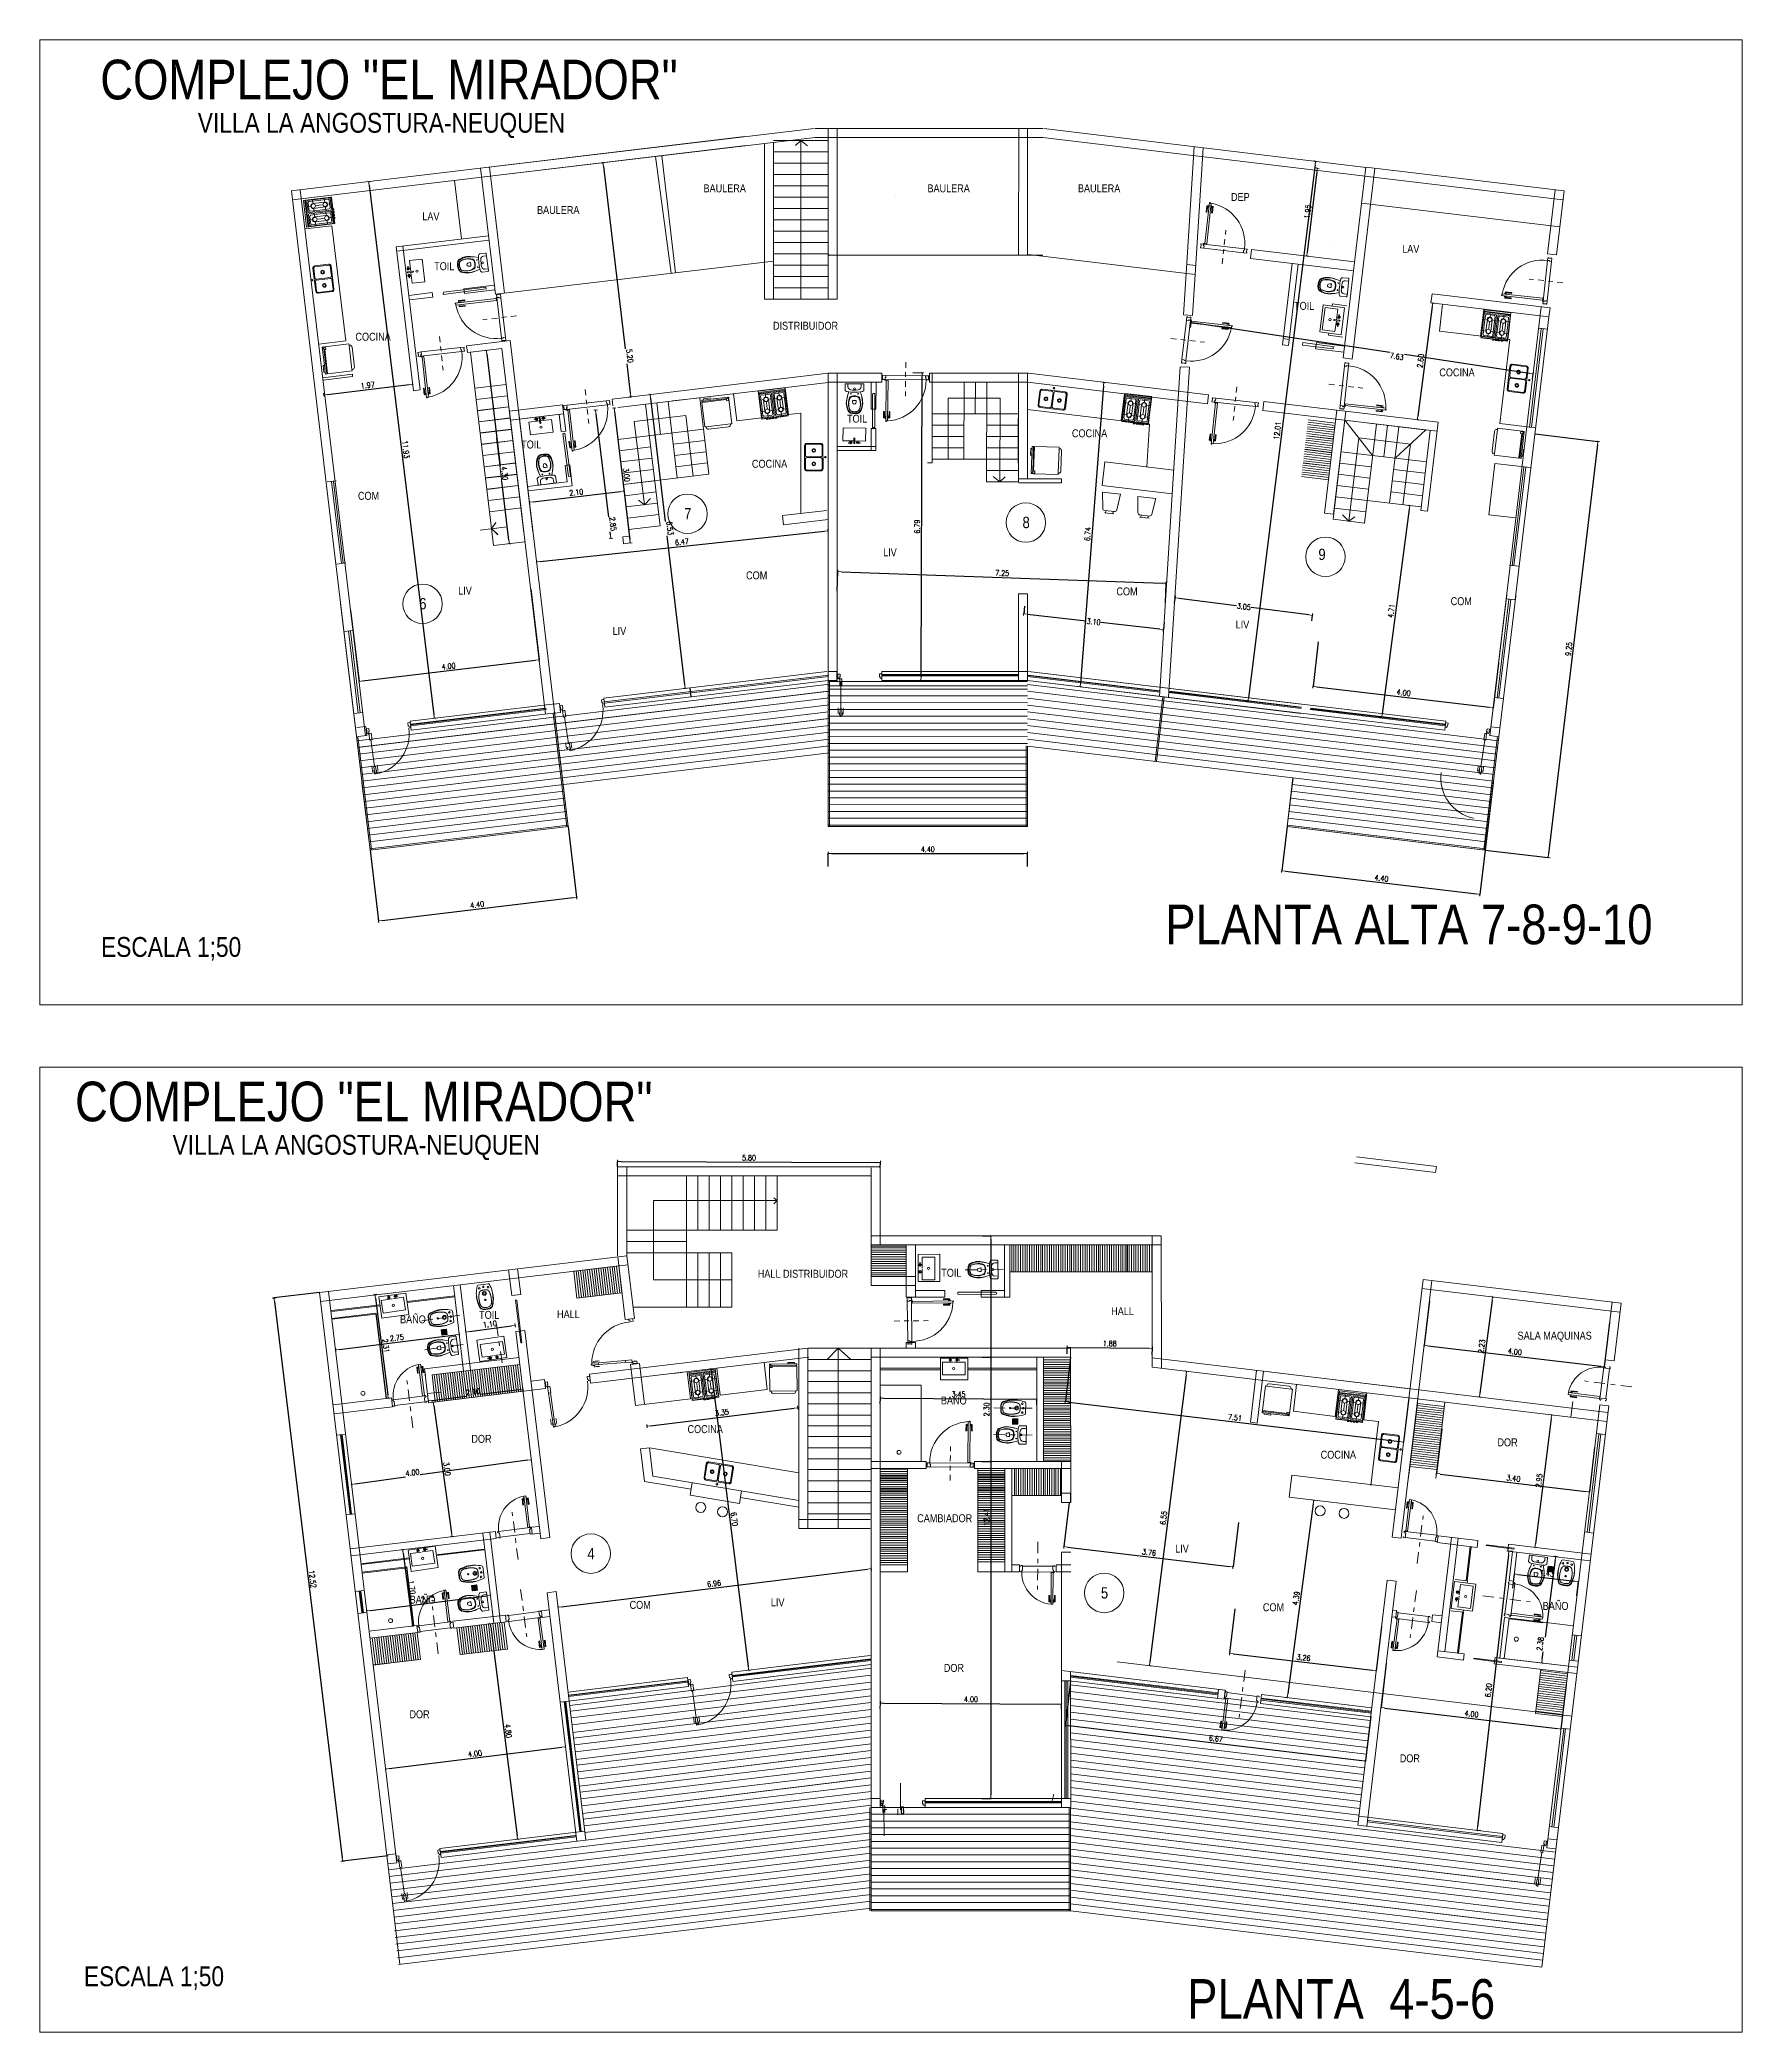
# Model space of a CAD drawing. Header units: millimetres. Extents: x 4525 to 9082, y 179 to 563.
# Drawn here: x 5369.83 to 5407.39, y 476.97 to 520.93 of the extents above; entities that cross this region are included whole.
import ezdxf

# ---------------------------------------------------------------- set-up
doc = ezdxf.new("R2010")
doc.units = ezdxf.units.MM
doc.header["$LTSCALE"] = 100
doc.linetypes.add('ACAD_ISO04W100', pattern=[30, 24, -3, 0, -3])
doc.linetypes.add('DASHDOT2', pattern=[0.5, 0.25, -0.125, 0, -0.125])
doc.layers.get('DEFPOINTS').update_dxf_attribs({"lineweight": 5})
for name, color, linetype, lineweight in [('000-Ejes', 251, 'ACAD_ISO04W100', 5), ('003-Equipamiento', 251, 'Continuous', 9), ('003-Mesada', 31, 'Continuous', 25), ('004-Carpinterias', 1, 'Continuous', 18), ('004-Carpinterias Puertas', 1, 'Continuous', 13), ('005-Sanitarios', 1, 'Continuous', 18), ('006-Cotas parciales', 7, 'Continuous', 5), ('A01-Barrido', 250, 'Continuous', 5), ('A01-Carpinterias', 1, 'Continuous', 18), ('EQ-cocinas', 24, 'Continuous', 18), ('HATCH MUROS', 251, 'Continuous', 9), ('LINEA', 8, 'Continuous', 5), ('SANIT', 12, 'Continuous', 13), ('SANIT-INT', 11, 'Continuous', 5)]:
    doc.layers.add(name, color=color, linetype=linetype, lineweight=lineweight)
doc.styles.add('AREAL', font='ARIALN.TTF')
doc.styles.add('COTAS', font='ROMANS.shx', dxfattribs={"width": 0.7})
doc.dimstyles.new('COTA40', dxfattribs={"dimscale": 0.4, "dimtxt": 0.3, "dimasz": 0.2, "dimexe": 0, "dimexo": 0, "dimgap": 0.09, "dimtad": 1, "dimzin": 0, "dimdsep": 46, "dimtxsty": 'COTAS', "dimblk1": 'COTA_N', "dimblk2": 'COTA_N', "dimsah": 1, "dimcen": 0.1, "dimclrd": 1, "dimclre": 8, "dimclrt": 5, "dimaunit": 1, "dimadec": 3, "dimazin": 0, "dimtfac": 1, "dimtix": 1, "dimtmove": 2, "dimatfit": 3, "dimldrblk": 'COTA_N', "dimfxl": 0, "dimtolj": 1, "dimtzin": 0, "dimarcsym": 0})

msp = doc.modelspace()

# ---------------------------------------------------------------- texts
at = {"style": 'AREAL'}
for s, height, p in [('COMPLEJO "EL MIRADOR"', 0.875, (5371.163, 519.616, -2.75)), ('VILLA LA ANGOSTURA-NEUQUEN', 0.4375, (5373.315, 518.88, -1.375)), ('BAULERA', 0.175, (5384.472, 517.565, 1.149)), ('BAULERA', 0.175, (5389.412, 517.565, 1.149)), ('BAULERA', 0.175, (5392.732, 517.565, 1.149)), ('DEP', 0.175, (5396.109, 517.374, 1.149)), ('LAV', 0.175, (5378.268, 516.946, 1.149)), ('BAULERA', 0.175, (5380.799, 517.088, 1.149)), ('LAV', 0.175, (5399.887, 516.23, 1.149)), ('TOIL', 0.175, (5378.529, 515.847, -0.77)), ('TOIL', 0.175, (5397.501, 514.972, -0.77)), ('COCINA', 0.175, (5376.792, 514.291, 1.149)), ('DISTRIBUIDOR', 0.17496, (5386.004, 514.533, 1.149)), ('COCINA', 0.175, (5400.706, 513.504, 1.149)), ('TOIL', 0.175, (5387.637, 512.483, -0.77)), ('COCINA', 0.175, (5392.6, 512.16, 1.149)), ('TOIL', 0.175, (5380.449, 511.913, -0.77)), ('COCINA', 0.175, (5385.54, 511.488, 1.149)), ('COM', 0.175, (5376.848, 510.781, -0.77)), ('7', 0.25, (5384.046, 510.349, -1.1)), ('8', 0.25, (5391.51, 510.157, -1.1)), ('LIV', 0.175, (5388.434, 509.533, -0.77)), ('9', 0.25, (5398.038, 509.452, -1.1)), ('COM', 0.175, (5385.411, 509.026, -0.77)), ('6', 0.25, (5378.2, 508.364, -1.1)), ('LIV', 0.175, (5379.059, 508.69, -0.77)), ('COM', 0.175, (5393.581, 508.672, -0.77)), ('COM', 0.175, (5400.956, 508.456, -0.77)), ('LIV', 0.175, (5382.466, 507.799, -0.77)), ('LIV', 0.175, (5396.212, 507.942, -0.77)), ('PLANTA ALTA 7-8-9-10', 0.875, (5394.66, 500.975, -2.75)), ('ESCALA 1;50', 0.4375, (5371.18, 500.696, -1.375)), ('COMPLEJO "EL MIRADOR"', 0.875, (5370.606, 497.068, -2.75)), ('VILLA LA ANGOSTURA-NEUQUEN', 0.4375, (5372.758, 496.331, -1.375)), ('HALL DISTRIBUIDOR', 0.17496, (5385.669, 493.616, -0.77)), ('TOIL', 0.175, (5389.717, 493.638, -0.77)), ('BAÑO', 0.175, (5377.777, 492.611, 1.149)), ('TOIL', 0.175, (5379.521, 492.709, -0.77)), ('HALL', 0.175, (5381.241, 492.725, 1.149)), ('HALL', 0.175, (5393.466, 492.791, 1.149)), ('SALA MAQUINAS', 0.17496, (5402.432, 492.251, -0.77)), ('BAÑO', 0.175, (5389.709, 490.821, 1.149)), ('DOR', 0.175, (5379.35, 489.974, -0.77)), ('COCINA', 0.175, (5384.119, 490.189, 1.149)), ('COCINA', 0.175, (5398.088, 489.624, 1.149)), ('DOR', 0.175, (5401.988, 489.897, -0.77)), ('CAMBIADOR', 0.175, (5389.186, 488.223, 1.149)), ('4', 0.25, (5381.91, 487.406, -1.1)), ('LIV', 0.175, (5394.877, 487.552, -0.77)), ('BAÑO', 0.175, (5377.988, 486.426, 1.149)), ('5', 0.25, (5393.24, 486.539, -1.1)), ('COM', 0.175, (5382.841, 486.311, -0.77)), ('LIV', 0.175, (5385.957, 486.367, -0.77)), ('COM', 0.175, (5396.813, 486.258, -0.77)), ('BAÑO', 0.175, (5402.986, 486.288, 1.149)), ('DOR', 0.175, (5389.773, 484.92, -0.77)), ('DOR', 0.175, (5377.984, 483.897, -0.77)), ('DOR', 0.175, (5399.833, 482.926, -0.77)), ('ESCALA 1;50', 0.4375, (5370.802, 477.985, -1.375)), ('PLANTA  4-5-6', 0.875, (5395.143, 477.266, -2.75))]:
    msp.add_text(s, height=height, dxfattribs=at).set_placement(p)

# ---------------------------------------------------------------- blocks, each defined once
blk = doc.blocks.new('COTA_N')
for p, q in [((-1, 0), (0, 0)), ((0, 0.5), (0, -0.5))]:
    blk.add_line(p, q)
at = {"const_width": 0.065}
blk.add_lwpolyline([(0.14, 0.14), (0.28, 0.28), (0, 0), (-0.14, -0.14), (-0.28, -0.28)], dxfattribs=at)
blk = doc.blocks.new('*D524')
at = {"layer": '006-Cotas parciales', "color": 1, "lineweight": -2, "ltscale": 100}
blk.add_line((5377.537, 482.785), (5381.348, 483.258), dxfattribs=at)
at = {"layer": 'DEFPOINTS', "color": 0, "ltscale": 100}
for p in [(5381.427, 483.268), (5381.427, 483.268), (5377.457, 482.775)]:
    blk.add_point(p, dxfattribs=at)
at = {"layer": '006-Cotas parciales', "color": 1, "lineweight": -2, "ltscale": 100, "yscale": 0.08000000000000002, "zscale": 0.08000000000000007}
for p, xscale, rotation in [((5381.427, 483.268), 0.08000000000000003, 7.070625202405801), ((5377.457, 482.775), 0.08000000000000002, 187.0706252024058)]:
    blk.add_blockref('COTA_N', p, dxfattribs=dict(at, xscale=xscale, rotation=rotation))
at = {"layer": '006-Cotas parciales', "color": 5, "ltscale": 100, "insert": (5379.43, 483.117), "char_height": 0.12, "attachment_point": 5, "rotation": 7.0706, "style": 'COTAS'}
blk.add_mtext('\\A1;4.00', dxfattribs=at)
blk = doc.blocks.new('*D525')
at = {"layer": '006-Cotas parciales', "color": 8, "lineweight": -2, "ltscale": 100}
for p, q in [((5399.535, 485.111), (5399.419, 484.133)), ((5403.507, 484.636), (5403.39, 483.658))]:
    blk.add_line(p, q, dxfattribs=at)
at = {"layer": '006-Cotas parciales', "color": 1, "lineweight": -2, "ltscale": 100}
blk.add_line((5399.498, 484.123), (5403.311, 483.668), dxfattribs=at)
at = {"layer": 'DEFPOINTS', "color": 0, "ltscale": 100}
for p in [(5399.535, 485.111), (5403.507, 484.636), (5403.39, 483.658)]:
    blk.add_point(p, dxfattribs=at)
at = {"layer": '006-Cotas parciales', "color": 1, "lineweight": -2, "ltscale": 100, "xscale": 0.08000000000000003, "yscale": 0.08000000000000002, "zscale": 0.08000000000000007}
for p, rotation in [((5399.419, 484.133), 173.1886111111184), ((5403.39, 483.658), 353.1886111111185)]:
    blk.add_blockref('COTA_N', p, dxfattribs=dict(at, rotation=rotation))
at = {"layer": '006-Cotas parciales', "color": 5, "ltscale": 100, "insert": (5401.416, 483.991), "char_height": 0.12, "attachment_point": 5, "rotation": 353.1886, "style": 'COTAS'}
blk.add_mtext('\\A1;4.00', dxfattribs=at)
blk = doc.blocks.new('*D526')
at = {"layer": '006-Cotas parciales', "color": 1, "lineweight": -2, "ltscale": 100}
blk.add_line((5377.121, 486.275), (5379.69, 486.6), dxfattribs=at)
at = {"layer": 'DEFPOINTS', "color": 0, "ltscale": 100}
for p in [(5377.041, 486.265), (5379.77, 486.61), (5379.77, 486.61)]:
    blk.add_point(p, dxfattribs=at)
at = {"layer": '006-Cotas parciales', "color": 1, "lineweight": -2, "ltscale": 100, "xscale": 0.08000000000000002, "yscale": 0.08000000000000002, "zscale": 0.08000000000000007}
for p, rotation in [((5379.77, 486.61), 7.197744479588277), ((5377.041, 486.265), 187.1977444795883)]:
    blk.add_blockref('COTA_N', p, dxfattribs=dict(at, rotation=rotation))
at = {"layer": '006-Cotas parciales', "color": 5, "ltscale": 100, "insert": (5378.393, 486.533), "char_height": 0.12, "attachment_point": 5, "rotation": 7.1977, "style": 'COTAS'}
blk.add_mtext('\\A1;2.75', dxfattribs=at)
blk = doc.blocks.new('*D527')
at = {"layer": '006-Cotas parciales', "color": 1, "lineweight": -2, "ltscale": 100}
blk.add_line((5379.777, 485.904), (5380.358, 481.305), dxfattribs=at)
at = {"layer": 'DEFPOINTS', "color": 0, "ltscale": 100}
for p in [(5379.767, 485.983), (5380.368, 481.225), (5380.368, 481.225)]:
    blk.add_point(p, dxfattribs=at)
at = {"layer": '006-Cotas parciales', "color": 1, "lineweight": -2, "ltscale": 100, "xscale": 0.08000000000000002, "yscale": 0.08000000000000002, "zscale": 0.08000000000000007}
for p, rotation in [((5379.767, 485.983), 97.20111758247339), ((5380.368, 481.225), 277.2011175824734)]:
    blk.add_blockref('COTA_N', p, dxfattribs=dict(at, rotation=rotation))
at = {"layer": '006-Cotas parciales', "color": 5, "ltscale": 100, "insert": (5380.163, 483.616), "char_height": 0.12, "attachment_point": 5, "rotation": 277.2011, "style": 'COTAS'}
blk.add_mtext('\\A1;4.80', dxfattribs=at)
blk = doc.blocks.new('*D528')
at = {"layer": '006-Cotas parciales', "color": 1, "lineweight": -2, "ltscale": 100}
blk.add_line((5377.844, 487.54), (5378.041, 486.009), dxfattribs=at)
at = {"layer": 'DEFPOINTS', "color": 0, "ltscale": 100}
for p in [(5377.833, 487.62), (5378.051, 485.93), (5378.051, 485.93)]:
    blk.add_point(p, dxfattribs=at)
at = {"layer": '006-Cotas parciales', "color": 1, "lineweight": -2, "ltscale": 100, "xscale": 0.08000000000000002, "yscale": 0.08000000000000002, "zscale": 0.08000000000000007}
for p, rotation in [((5377.833, 487.62), 97.35359513026869), ((5378.051, 485.93), 277.3535951302687)]:
    blk.add_blockref('COTA_N', p, dxfattribs=dict(at, rotation=rotation))
at = {"layer": '006-Cotas parciales', "color": 5, "ltscale": 100, "insert": (5378.038, 486.787), "char_height": 0.12, "attachment_point": 5, "rotation": 277.3536, "style": 'COTAS'}
blk.add_mtext('\\A1;1.70', dxfattribs=at)
blk = doc.blocks.new('*D529')
at = {"layer": '006-Cotas parciales', "color": 1, "lineweight": -2, "ltscale": 100}
for p, q in [((5380.592, 489.591), (5378.224, 489.265)), ((5376.788, 489.067), (5377.899, 489.22))]:
    blk.add_line(p, q, dxfattribs=at)
at = {"layer": 'DEFPOINTS', "color": 0, "ltscale": 100}
for p in [(5380.672, 489.602), (5380.672, 489.602), (5376.709, 489.056)]:
    blk.add_point(p, dxfattribs=at)
at = {"layer": '006-Cotas parciales', "color": 1, "lineweight": -2, "ltscale": 100, "xscale": 0.08000000000000002, "yscale": 0.08000000000000002, "zscale": 0.08000000000000007}
for p, rotation in [((5380.672, 489.602), 7.834320825315562), ((5376.709, 489.056), 187.8343208253156)]:
    blk.add_blockref('COTA_N', p, dxfattribs=dict(at, rotation=rotation))
at = {"layer": '006-Cotas parciales', "color": 5, "ltscale": 100, "insert": (5378.051, 489.316), "char_height": 0.12, "attachment_point": 5, "rotation": 7.8343, "style": 'COTAS'}
blk.add_mtext('\\A1;4.00', dxfattribs=at)
blk = doc.blocks.new('*D530')
at = {"layer": '006-Cotas parciales', "color": 1, "lineweight": -2, "ltscale": 100}
blk.add_line((5378.519, 490.794), (5378.914, 487.981), dxfattribs=at)
at = {"layer": 'DEFPOINTS', "color": 0, "ltscale": 100}
for p in [(5378.508, 490.873), (5378.925, 487.902), (5378.925, 487.902)]:
    blk.add_point(p, dxfattribs=at)
at = {"layer": '006-Cotas parciales', "color": 1, "lineweight": -2, "ltscale": 100, "xscale": 0.08, "yscale": 0.08000000000000002, "zscale": 0.08000000000000007}
for p, rotation in [((5378.508, 490.873), 97.97994082550855), ((5378.925, 487.902), 277.9799408255085)]:
    blk.add_blockref('COTA_N', p, dxfattribs=dict(at, rotation=rotation))
at = {"layer": '006-Cotas parciales', "color": 5, "ltscale": 100, "insert": (5378.812, 489.4), "char_height": 0.12, "attachment_point": 5, "rotation": 277.9799, "style": 'COTAS'}
blk.add_mtext('\\A1;3.00', dxfattribs=at)
blk = doc.blocks.new('*D531')
at = {"layer": '006-Cotas parciales', "color": 1, "lineweight": -2, "ltscale": 100}
blk.add_line((5376.434, 492.036), (5379.004, 492.36), dxfattribs=at)
at = {"layer": 'DEFPOINTS', "color": 0, "ltscale": 100}
for p in [(5379.083, 492.37), (5379.083, 492.37), (5376.355, 492.026)]:
    blk.add_point(p, dxfattribs=at)
at = {"layer": '006-Cotas parciales', "color": 1, "lineweight": -2, "ltscale": 100, "xscale": 0.08000000000000002, "yscale": 0.08000000000000002, "zscale": 0.08000000000000007}
for p, rotation in [((5379.083, 492.37), 7.197744479588277), ((5376.355, 492.026), 187.1977444795883)]:
    blk.add_blockref('COTA_N', p, dxfattribs=dict(at, rotation=rotation))
at = {"layer": '006-Cotas parciales', "color": 5, "ltscale": 100, "insert": (5377.707, 492.293), "char_height": 0.12, "attachment_point": 5, "rotation": 7.1977, "style": 'COTAS'}
blk.add_mtext('\\A1;2.75', dxfattribs=at)
blk = doc.blocks.new('*D532')
at = {"layer": '006-Cotas parciales', "color": 1, "lineweight": -2, "ltscale": 100}
blk.add_line((5377.232, 493.169), (5377.505, 491.035), dxfattribs=at)
at = {"layer": 'DEFPOINTS', "color": 0, "ltscale": 100}
for p in [(5377.222, 493.248), (5377.515, 490.956), (5377.515, 490.956)]:
    blk.add_point(p, dxfattribs=at)
at = {"layer": '006-Cotas parciales', "color": 1, "lineweight": -2, "ltscale": 100, "yscale": 0.08000000000000002, "zscale": 0.08000000000000007}
for p, xscale, rotation in [((5377.222, 493.248), 0.08000000000000003, 97.28665822128966), ((5377.515, 490.956), 0.08000000000000002, 277.2866582212897)]:
    blk.add_blockref('COTA_N', p, dxfattribs=dict(at, xscale=xscale, rotation=rotation))
at = {"layer": '006-Cotas parciales', "color": 5, "ltscale": 100, "insert": (5377.464, 492.114), "char_height": 0.12, "attachment_point": 5, "rotation": 277.2867, "style": 'COTAS'}
blk.add_mtext('\\A1;2.31', dxfattribs=at)
blk = doc.blocks.new('*D533')
at = {"layer": '006-Cotas parciales', "color": 1, "lineweight": -2, "ltscale": 100}
blk.add_line((5397.923, 488.629), (5397.362, 484.433), dxfattribs=at)
at = {"layer": 'DEFPOINTS', "color": 0, "ltscale": 100}
for p in [(5397.934, 488.708, -1.477), (5397.351, 484.353), (5397.351, 484.353)]:
    blk.add_point(p, dxfattribs=at)
at = {"layer": '006-Cotas parciales', "color": 1, "lineweight": -2, "ltscale": 100, "xscale": 0.08000000000000002, "yscale": 0.08000000000000002, "zscale": 0.08000000000000007}
for p, rotation in [((5397.934, 488.708), 82.37302333687435), ((5397.351, 484.353), 262.3730233368744)]:
    blk.add_blockref('COTA_N', p, dxfattribs=dict(at, rotation=rotation))
at = {"layer": '006-Cotas parciales', "color": 5, "ltscale": 100, "insert": (5397.547, 486.544), "char_height": 0.12, "attachment_point": 5, "rotation": 82.373, "style": 'COTAS'}
blk.add_mtext('\\A1;4.39', dxfattribs=at)
blk = doc.blocks.new('*D534')
at = {"layer": '006-Cotas parciales', "color": 1, "lineweight": -2, "ltscale": 100}
blk.add_line((5403.173, 490.513), (5402.825, 487.745), dxfattribs=at)
at = {"layer": 'DEFPOINTS', "color": 0, "ltscale": 100}
for p in [(5403.183, 490.592), (5402.815, 487.666), (5402.815, 487.666)]:
    blk.add_point(p, dxfattribs=at)
at = {"layer": '006-Cotas parciales', "color": 1, "lineweight": -2, "ltscale": 100, "xscale": 0.08000000000000002, "yscale": 0.08000000000000002, "zscale": 0.08000000000000007}
for p, rotation in [((5403.183, 490.592), 82.82898730116379), ((5402.815, 487.666), 262.8289873011638)]:
    blk.add_blockref('COTA_N', p, dxfattribs=dict(at, rotation=rotation))
at = {"layer": '006-Cotas parciales', "color": 5, "ltscale": 100, "insert": (5402.904, 489.141), "char_height": 0.12, "attachment_point": 5, "rotation": 82.829, "style": 'COTAS'}
blk.add_mtext('\\A1;2.95', dxfattribs=at)
blk = doc.blocks.new('*D535')
at = {"layer": '006-Cotas parciales', "color": 1, "lineweight": -2, "ltscale": 100}
blk.add_line((5401.872, 493.116), (5401.599, 491.064), dxfattribs=at)
at = {"layer": 'DEFPOINTS', "color": 0, "ltscale": 100}
for p in [(5401.882, 493.195), (5401.589, 490.985), (5401.589, 490.985)]:
    blk.add_point(p, dxfattribs=at)
at = {"layer": '006-Cotas parciales', "color": 1, "lineweight": -2, "ltscale": 100, "xscale": 0.08000000000000002, "yscale": 0.08000000000000002, "zscale": 0.08000000000000007}
for p, rotation in [((5401.882, 493.195), 82.43662144794263), ((5401.589, 490.985), 262.4366214479426)]:
    blk.add_blockref('COTA_N', p, dxfattribs=dict(at, rotation=rotation))
at = {"layer": '006-Cotas parciales', "color": 5, "ltscale": 100, "insert": (5401.64, 492.102), "char_height": 0.12, "attachment_point": 5, "rotation": 82.4366, "style": 'COTAS'}
blk.add_mtext('\\A1;2.23', dxfattribs=at)
blk = doc.blocks.new('*D536')
at = {"layer": '006-Cotas parciales', "color": 8, "lineweight": -2, "ltscale": 100}
for p, q in [((5396.196, 486.31), (5396.08, 485.332)), ((5399.431, 485.923), (5399.314, 484.945))]:
    blk.add_line(p, q, dxfattribs=at)
at = {"layer": '006-Cotas parciales', "color": 1, "lineweight": -2, "ltscale": 100}
blk.add_line((5396.159, 485.322), (5399.235, 484.955), dxfattribs=at)
at = {"layer": 'DEFPOINTS', "color": 0, "ltscale": 100}
for p in [(5396.196, 486.31), (5399.431, 485.923), (5399.314, 484.945)]:
    blk.add_point(p, dxfattribs=at)
at = {"layer": '006-Cotas parciales', "color": 1, "lineweight": -2, "ltscale": 100, "xscale": 0.08000000000000002, "yscale": 0.08000000000000002, "zscale": 0.08000000000000007}
for p, rotation in [((5396.08, 485.332), 173.1886111111166), ((5399.314, 484.945), 353.1886111111166)]:
    blk.add_blockref('COTA_N', p, dxfattribs=dict(at, rotation=rotation))
at = {"layer": '006-Cotas parciales', "color": 5, "ltscale": 100, "insert": (5397.708, 485.234), "char_height": 0.12, "attachment_point": 5, "rotation": 353.1886, "style": 'COTAS'}
blk.add_mtext('\\A1;3.26', dxfattribs=at)
blk = doc.blocks.new('*D538')
at = {"layer": '006-Cotas parciales', "color": 1, "lineweight": -2, "ltscale": 100}
for p, q in [((5403.263, 487.392), (5403.041, 485.687)), ((5402.977, 485.194), (5402.999, 485.362))]:
    blk.add_line(p, q, dxfattribs=at)
at = {"layer": 'DEFPOINTS', "color": 0, "ltscale": 100}
for p in [(5403.274, 487.471), (5402.966, 485.115), (5402.966, 485.115)]:
    blk.add_point(p, dxfattribs=at)
at = {"layer": '006-Cotas parciales', "color": 1, "lineweight": -2, "ltscale": 100, "yscale": 0.08000000000000002, "zscale": 0.08000000000000007}
for p, xscale, rotation in [((5403.274, 487.471), 0.08000000000000002, 82.56990583360965), ((5402.966, 485.115), 0.08000000000000003, 262.5699058336096)]:
    blk.add_blockref('COTA_N', p, dxfattribs=dict(at, xscale=xscale, rotation=rotation))
at = {"layer": '006-Cotas parciales', "color": 5, "ltscale": 100, "insert": (5402.931, 485.536), "char_height": 0.12, "attachment_point": 5, "rotation": 82.5699, "style": 'COTAS'}
blk.add_mtext('\\A1;2.38', dxfattribs=at)
blk = doc.blocks.new('*D537')
at = {"layer": '006-Cotas parciales', "color": 8, "lineweight": -2, "ltscale": 100}
for p, q in [((5402.325, 486.77), (5402.361, 487.08)), ((5403.742, 486.605), (5403.778, 486.915))]:
    blk.add_line(p, q, dxfattribs=at)
at = {"layer": '006-Cotas parciales', "color": 1, "lineweight": -2, "ltscale": 100}
blk.add_line((5402.441, 487.071), (5403.699, 486.924), dxfattribs=at)
at = {"layer": 'DEFPOINTS', "color": 0, "ltscale": 100}
for p in [(5402.325, 486.77), (5403.778, 486.915), (5403.742, 486.605)]:
    blk.add_point(p, dxfattribs=at)
at = {"layer": '006-Cotas parciales', "color": 1, "lineweight": -2, "ltscale": 100, "xscale": 0.08000000000000002, "yscale": 0.08000000000000002, "zscale": 0.08000000000000007}
for p, rotation in [((5402.361, 487.08), 173.3507946442836), ((5403.778, 486.915), 353.3507946442836)]:
    blk.add_blockref('COTA_N', p, dxfattribs=dict(at, rotation=rotation))
at = {"layer": '006-Cotas parciales', "color": 5, "ltscale": 100, "insert": (5403.081, 487.093), "char_height": 0.12, "attachment_point": 5, "rotation": 353.3508, "style": 'COTAS'}
blk.add_mtext('\\A1;1.43', dxfattribs=at)
blk = doc.blocks.new('*D539')
at = {"layer": '006-Cotas parciales', "color": 1, "lineweight": -2, "ltscale": 100}
blk.add_line((5402.229, 487.503), (5401.546, 481.502), dxfattribs=at)
at = {"layer": '006-Cotas parciales', "color": 8, "lineweight": -2, "ltscale": 100}
for p, q in [((5402.32, 487.574), (5402.238, 487.583)), ((5401.619, 481.414), (5401.537, 481.423))]:
    blk.add_line(p, q, dxfattribs=at)
at = {"layer": 'DEFPOINTS', "color": 0, "ltscale": 100}
for p in [(5402.32, 487.574), (5401.537, 481.423), (5401.619, 481.414)]:
    blk.add_point(p, dxfattribs=at)
at = {"layer": '006-Cotas parciales', "color": 1, "lineweight": -2, "ltscale": 100, "xscale": 0.08000000000000002, "yscale": 0.08000000000000002, "zscale": 0.08000000000000007}
for p, rotation in [((5402.238, 487.583), 83.50728095116496), ((5401.537, 481.423), 263.5072809511649)]:
    blk.add_blockref('COTA_N', p, dxfattribs=dict(at, rotation=rotation))
at = {"layer": '006-Cotas parciales', "color": 5, "ltscale": 100, "insert": (5401.793, 484.514), "char_height": 0.12, "attachment_point": 5, "rotation": 83.5073, "style": 'COTAS'}
blk.add_mtext('\\A1;6.20', dxfattribs=at)
blk = doc.blocks.new('*D540')
at = {"layer": '006-Cotas parciales', "color": 8, "lineweight": -2, "ltscale": 100}
for p, q in [((5400.759, 490.274), (5400.642, 489.296)), ((5404.132, 489.871), (5404.016, 488.893))]:
    blk.add_line(p, q, dxfattribs=at)
at = {"layer": '006-Cotas parciales', "color": 1, "lineweight": -2, "ltscale": 100}
blk.add_line((5400.722, 489.286), (5403.936, 488.902), dxfattribs=at)
at = {"layer": 'DEFPOINTS', "color": 0, "ltscale": 100}
for p in [(5400.759, 490.274), (5404.132, 489.871), (5404.016, 488.893)]:
    blk.add_point(p, dxfattribs=at)
at = {"layer": '006-Cotas parciales', "color": 1, "lineweight": -2, "ltscale": 100, "xscale": 0.08000000000000002, "yscale": 0.08000000000000002, "zscale": 0.08000000000000007}
for p, rotation in [((5400.642, 489.296), 173.1886111111229), ((5404.016, 488.893), 353.1886111111229)]:
    blk.add_blockref('COTA_N', p, dxfattribs=dict(at, rotation=rotation))
at = {"layer": '006-Cotas parciales', "color": 5, "ltscale": 100, "insert": (5402.34, 489.19), "char_height": 0.12, "attachment_point": 5, "rotation": 353.1886, "style": 'COTAS'}
blk.add_mtext('\\A1;3.40', dxfattribs=at)
blk = doc.blocks.new('*D541')
at = {"layer": '006-Cotas parciales', "color": 8, "lineweight": -2, "ltscale": 100}
for p, q in [((5400.49, 493.105), (5400.373, 492.127)), ((5404.462, 492.63), (5404.345, 491.652))]:
    blk.add_line(p, q, dxfattribs=at)
at = {"layer": '006-Cotas parciales', "color": 1, "lineweight": -2, "ltscale": 100}
blk.add_line((5400.453, 492.117), (5404.266, 491.662), dxfattribs=at)
at = {"layer": 'DEFPOINTS', "color": 0, "ltscale": 100}
for p in [(5400.49, 493.105), (5404.462, 492.63), (5404.345, 491.652)]:
    blk.add_point(p, dxfattribs=at)
at = {"layer": '006-Cotas parciales', "color": 1, "lineweight": -2, "ltscale": 100, "xscale": 0.08000000000000002, "yscale": 0.08000000000000002, "zscale": 0.08000000000000007}
for p, rotation in [((5400.373, 492.127), 173.1886111111075), ((5404.345, 491.652), 353.1886111111075)]:
    blk.add_blockref('COTA_N', p, dxfattribs=dict(at, rotation=rotation))
at = {"layer": '006-Cotas parciales', "color": 5, "ltscale": 100, "insert": (5402.371, 491.985), "char_height": 0.12, "attachment_point": 5, "rotation": 353.1886, "style": 'COTAS'}
blk.add_mtext('\\A1;4.00', dxfattribs=at)
blk = doc.blocks.new('PUERTA 0.70 DURLOCK')
at = {"layer": '000-Ejes', "linetype": 'DASHDOT2', "ltscale": 0.01}
blk.add_line((0.38, -0.647), (0.38, 0.407), dxfattribs=at)
at = {"layer": '004-Carpinterias', "linetype": 'Continuous'}
for p, q in [((0.009, 0.675), (-0.009, 0.675)), ((-0.009, 0.535), (-0.009, 0.675)), ((0.009, 0.535), (-0.009, 0.535)), ((0.009, 0.535), (0.009, 0.675)), ((0.039, 0.69), (0.029, 0.69)), ((0.029, 0.642), (0.029, 0.69)), ((0.039, 0.642), (0.029, 0.642)), ((0.081, 0.69), (0.091, 0.69)), ((0.081, 0.642), (0.091, 0.642)), ((0.091, 0.642), (0.091, 0.69)), ((0.111, 0.675), (0.129, 0.675)), ((0.111, 0.535), (0.111, 0.675)), ((0.111, 0.535), (0.129, 0.535)), ((0.129, 0.535), (0.129, 0.675)), ((0.01, 0.01), (0, 0.01)), ((0, 0), (0, 0.01)), ((0.03, 0.02), (0.01, 0.02)), ((0.01, 0.01), (0.01, 0.02)), ((0.03, -0.02), (0.03, 0.02)), ((0.73, 0.02), (0.75, 0.02)), ((0.73, -0.02), (0.73, 0.02)), ((0.75, 0.01), (0.75, 0.02)), ((0.75, 0.01), (0.76, 0.01)), ((0.76, 0), (0.76, 0.01)), ((0, -0.11), (0, -0.1)), ((0, -0.11), (0.01, -0.11)), ((0.01, -0.11), (0.01, -0.12)), ((0.01, -0.12), (0.045, -0.12)), ((0.045, -0.02), (0.03, -0.02)), ((0.045, -0.02), (0.045, -0.12)), ((0.715, -0.02), (0.715, -0.12)), ((0.715, -0.02), (0.73, -0.02)), ((0.75, -0.12), (0.715, -0.12)), ((0.76, -0.11), (0.75, -0.11)), ((0.75, -0.11), (0.75, -0.12)), ((0.76, -0.11), (0.76, -0.1))]:
    blk.add_line(p, q, dxfattribs=at)
at = {"layer": '004-Carpinterias', "ltscale": 0.01, "const_width": 0.02}
for points in [[(0, 0.535), (0, 0.675)], [(0.122, 0.535), (0.12, 0.675)]]:
    blk.add_lwpolyline(points, dxfattribs=at)
at = {"layer": '004-Carpinterias', "linetype": 'Continuous'}
blk.add_lwpolyline([(0.039, 0.729), (0.039, 0.029), (0.081, 0.029), (0.081, 0.729)], close=True, dxfattribs=at)
at = {"layer": 'A01-Barrido', "linetype": 'Continuous'}
for p, q in [((0.73, 0.02), (0.03, 0.02)), ((0.715, -0.11), (0.045, -0.11))]:
    blk.add_line(p, q, dxfattribs=at)
blk.add_circle((0.032, 0.028), 0.0075, dxfattribs=at)
blk.add_arc((0.023, 0.024), 0.707, 359.6656, 85.2747, dxfattribs=at)
blk = doc.blocks.new('BIDE-MONACO-PLANTA')
at = {"layer": 'SANIT'}
blk.add_line((-0.113, 0), (0.113, 0), dxfattribs=at)
for points in [[(-0.14, -0.477), (-0.141, -0.475), (-0.142, -0.472), (-0.143, -0.469), (-0.144, -0.465), (-0.145, -0.462), (-0.146, -0.459), (-0.147, -0.456), (-0.148, -0.452), (-0.149, -0.449), (-0.15, -0.446), (-0.15, -0.443), (-0.151, -0.44), (-0.152, -0.436), (-0.153, -0.433), (-0.154, -0.43), (-0.155, -0.427), (-0.156, -0.423), (-0.156, -0.42), (-0.157, -0.417), (-0.158, -0.414), (-0.159, -0.41), (-0.16, -0.407), (-0.161, -0.404), (-0.161, -0.401), (-0.162, -0.397), (-0.163, -0.394), (-0.164, -0.391), (-0.164, -0.388), (-0.165, -0.385), (-0.166, -0.381), (-0.167, -0.378), (-0.167, -0.375), (-0.168, -0.372), (-0.169, -0.368), (-0.169, -0.365), (-0.17, -0.362), (-0.17, -0.359), (-0.171, -0.356), (-0.172, -0.352), (-0.172, -0.349), (-0.173, -0.346), (-0.173, -0.344)], [(0.14, -0.477), (0.141, -0.475), (0.142, -0.472), (0.143, -0.469), (0.144, -0.465), (0.145, -0.462), (0.146, -0.459), (0.147, -0.456), (0.148, -0.453), (0.148, -0.449), (0.149, -0.446), (0.15, -0.443), (0.151, -0.44), (0.152, -0.436), (0.153, -0.433), (0.154, -0.43), (0.154, -0.427), (0.155, -0.423), (0.156, -0.42), (0.157, -0.417), (0.158, -0.414), (0.159, -0.41), (0.16, -0.407), (0.16, -0.404), (0.161, -0.401), (0.162, -0.398), (0.163, -0.394), (0.163, -0.391), (0.164, -0.388), (0.165, -0.385), (0.166, -0.381), (0.166, -0.378), (0.167, -0.375), (0.168, -0.372), (0.168, -0.369), (0.169, -0.365), (0.17, -0.362), (0.17, -0.359), (0.171, -0.356), (0.171, -0.353), (0.172, -0.349), (0.172, -0.346), (0.173, -0.344)], [(0, -0.541), (-0.044, -0.54), (-0.048, -0.54), (-0.051, -0.539), (-0.054, -0.539), (-0.057, -0.539)], [(0, -0.541), (0.044, -0.54), (0.047, -0.54), (0.051, -0.539), (0.054, -0.539), (0.057, -0.539)], [(0, -0.541), (0, -0.541)], [(0, -0.541), (0, -0.541)]]:
    blk.add_lwpolyline(points, dxfattribs=at)
for centre, radius, start, end in [((-0.113, -0.027), 0.0267, 89.9746, 160.7192), ((0.636, -0.288), 0.82, 160.7445, 172.7215), ((1.187, -0.228), 1.365, 179.1204, 182.2097), ((1.187, -0.221), 1.365, 182.5037, 185.1806), ((0.113, -0.027), 0.0267, 19.2555, 90), ((-0.636, -0.288), 0.82, 7.2785, 19.2555), ((-1.187, -0.22), 1.365, 354.7941, 357.4709), ((-0.985, -0.224), 1.163, 357.2424, 1.9588), ((-0.022, -0.432), 0.126, 201.0557, 217.1205), ((-0.058, -0.455), 0.0844, 219.519, 265.0728), ((-0.05, -0.408), 0.131, 263.6264, 267.3039), ((0.05, -0.408), 0.131, 272.6707, 276.3482), ((0.058, -0.455), 0.0844, 274.9018, 320.4556), ((0.022, -0.432), 0.126, 322.8542, 338.9189)]:
    blk.add_arc(centre, radius, start, end, dxfattribs=at)
at = {"layer": 'SANIT-INT'}
for points in [[(-0.13, -0.255), (-0.134, -0.281), (-0.134, -0.282), (-0.134, -0.284), (-0.134, -0.285), (-0.134, -0.287), (-0.134, -0.289), (-0.134, -0.291), (-0.134, -0.293), (-0.135, -0.295), (-0.135, -0.297), (-0.135, -0.3), (-0.135, -0.302), (-0.135, -0.305), (-0.135, -0.307), (-0.135, -0.31), (-0.135, -0.313), (-0.135, -0.315), (-0.135, -0.318), (-0.135, -0.32), (-0.135, -0.323), (-0.135, -0.326), (-0.135, -0.328), (-0.135, -0.331), (-0.135, -0.334), (-0.135, -0.336), (-0.135, -0.339), (-0.135, -0.341), (-0.134, -0.344), (-0.134, -0.347), (-0.134, -0.349), (-0.134, -0.352), (-0.134, -0.354), (-0.134, -0.357), (-0.134, -0.36), (-0.134, -0.362), (-0.134, -0.365), (-0.134, -0.367), (-0.133, -0.37), (-0.133, -0.373), (-0.133, -0.375), (-0.133, -0.378), (-0.132, -0.38), (-0.132, -0.383), (-0.132, -0.386), (-0.132, -0.388), (-0.131, -0.391), (-0.131, -0.393), (-0.13, -0.396), (-0.13, -0.399), (-0.13, -0.401), (-0.129, -0.404), (-0.129, -0.406), (-0.128, -0.409), (-0.128, -0.412), (-0.127, -0.414), (-0.127, -0.417), (-0.126, -0.419), (-0.126, -0.422), (-0.125, -0.424), (-0.125, -0.426), (-0.124, -0.429), (-0.124, -0.431), (-0.123, -0.432), (-0.123, -0.434), (-0.122, -0.436), (-0.122, -0.437), (-0.121, -0.439), (-0.121, -0.44), (-0.121, -0.441), (-0.12, -0.443), (-0.12, -0.444), (-0.119, -0.445), (-0.119, -0.447), (-0.118, -0.448), (-0.118, -0.449), (-0.117, -0.451), (-0.117, -0.452), (-0.116, -0.453), (-0.116, -0.454), (-0.115, -0.456), (-0.114, -0.457), (-0.114, -0.458), (-0.113, -0.46), (-0.113, -0.461), (-0.112, -0.462), (-0.111, -0.464), (-0.11, -0.465), (-0.11, -0.466), (-0.109, -0.467), (-0.108, -0.469), (-0.107, -0.47), (-0.107, -0.471), (-0.106, -0.473), (-0.105, -0.474), (-0.104, -0.475), (-0.103, -0.477), (-0.102, -0.478), (-0.101, -0.479), (-0.099, -0.48), (-0.098, -0.482), (-0.097, -0.483), (-0.095, -0.484), (-0.094, -0.486), (-0.092, -0.487), (-0.09, -0.488), (-0.088, -0.49), (-0.085, -0.491), (-0.082, -0.493), (-0.079, -0.494), (-0.075, -0.496), (-0.071, -0.497), (-0.065, -0.499), (-0.064, -0.499)], [(0, -0.122), (-0.013, -0.122), (-0.025, -0.122), (-0.034, -0.123), (-0.042, -0.124), (-0.048, -0.125), (-0.053, -0.125), (-0.057, -0.126), (-0.061, -0.127), (-0.064, -0.128), (-0.067, -0.128), (-0.069, -0.129), (-0.071, -0.13), (-0.073, -0.13), (-0.074, -0.131), (-0.076, -0.132), (-0.077, -0.132), (-0.078, -0.133), (-0.079, -0.134), (-0.08, -0.134), (-0.081, -0.135), (-0.083, -0.136), (-0.083, -0.136), (-0.084, -0.137), (-0.085, -0.138), (-0.086, -0.138), (-0.087, -0.139), (-0.088, -0.14), (-0.088, -0.14), (-0.089, -0.141), (-0.09, -0.142), (-0.091, -0.142), (-0.091, -0.143), (-0.092, -0.143), (-0.092, -0.144), (-0.093, -0.145), (-0.094, -0.146), (-0.094, -0.146), (-0.095, -0.147), (-0.096, -0.148), (-0.097, -0.149), (-0.097, -0.15), (-0.098, -0.151), (-0.099, -0.152), (-0.1, -0.153), (-0.101, -0.155), (-0.102, -0.156), (-0.102, -0.157), (-0.103, -0.158), (-0.104, -0.16), (-0.105, -0.161), (-0.105, -0.162), (-0.106, -0.164), (-0.107, -0.165), (-0.107, -0.166), (-0.108, -0.168), (-0.109, -0.169), (-0.109, -0.17), (-0.11, -0.171), (-0.11, -0.173), (-0.111, -0.174), (-0.112, -0.175), (-0.112, -0.177), (-0.113, -0.178), (-0.113, -0.179), (-0.114, -0.181), (-0.114, -0.182), (-0.115, -0.183), (-0.115, -0.185), (-0.116, -0.186), (-0.116, -0.188), (-0.117, -0.19), (-0.117, -0.191), (-0.118, -0.193), (-0.118, -0.196), (-0.119, -0.198), (-0.12, -0.2), (-0.12, -0.203), (-0.121, -0.205), (-0.121, -0.208), (-0.122, -0.21), (-0.123, -0.213), (-0.123, -0.216), (-0.124, -0.218), (-0.124, -0.221), (-0.125, -0.223), (-0.125, -0.226), (-0.126, -0.229), (-0.126, -0.231), (-0.127, -0.234), (-0.127, -0.236), (-0.128, -0.239), (-0.128, -0.242), (-0.129, -0.244), (-0.129, -0.247), (-0.129, -0.249), (-0.13, -0.252), (-0.13, -0.255), (-0.13, -0.257), (-0.131, -0.26), (-0.131, -0.261)], [(0, -0.122), (0.013, -0.122), (0.025, -0.122), (0.034, -0.123), (0.042, -0.124), (0.048, -0.125), (0.053, -0.125), (0.057, -0.126), (0.061, -0.127), (0.064, -0.128), (0.067, -0.128), (0.069, -0.129), (0.071, -0.13), (0.073, -0.131), (0.074, -0.131), (0.076, -0.132), (0.077, -0.132), (0.078, -0.133), (0.079, -0.134), (0.08, -0.134), (0.081, -0.135), (0.082, -0.136), (0.083, -0.136), (0.084, -0.137), (0.085, -0.138), (0.086, -0.138), (0.087, -0.139), (0.088, -0.14), (0.088, -0.14), (0.089, -0.141), (0.09, -0.142), (0.09, -0.142), (0.091, -0.143), (0.092, -0.144), (0.092, -0.144), (0.093, -0.145), (0.094, -0.146), (0.094, -0.146), (0.095, -0.147), (0.096, -0.148), (0.097, -0.149), (0.097, -0.15), (0.098, -0.151), (0.099, -0.152), (0.1, -0.153), (0.101, -0.155), (0.101, -0.156), (0.102, -0.157), (0.103, -0.158), (0.104, -0.16), (0.105, -0.161), (0.105, -0.162), (0.106, -0.164), (0.107, -0.165), (0.107, -0.166), (0.108, -0.168), (0.109, -0.169), (0.109, -0.17), (0.11, -0.171), (0.11, -0.173), (0.111, -0.174), (0.112, -0.175), (0.112, -0.177), (0.113, -0.178), (0.113, -0.179), (0.114, -0.181), (0.114, -0.182), (0.115, -0.183), (0.115, -0.185), (0.116, -0.186), (0.116, -0.188), (0.117, -0.19), (0.117, -0.191), (0.118, -0.193), (0.118, -0.196), (0.119, -0.198), (0.12, -0.2), (0.12, -0.203), (0.121, -0.205), (0.121, -0.208), (0.122, -0.211), (0.123, -0.213), (0.123, -0.216), (0.124, -0.218), (0.124, -0.221), (0.125, -0.224), (0.125, -0.226), (0.126, -0.229), (0.126, -0.231), (0.127, -0.234), (0.127, -0.237), (0.128, -0.239), (0.128, -0.242), (0.128, -0.244), (0.129, -0.247), (0.129, -0.25), (0.13, -0.252), (0.13, -0.255), (0.13, -0.257), (0.131, -0.26), (0.131, -0.261)], [(0.13, -0.255), (0.133, -0.281), (0.134, -0.283), (0.134, -0.284), (0.134, -0.285), (0.134, -0.287), (0.134, -0.289), (0.134, -0.291), (0.134, -0.293), (0.134, -0.295), (0.135, -0.297), (0.135, -0.3), (0.135, -0.302), (0.135, -0.305), (0.135, -0.308), (0.135, -0.31), (0.135, -0.313), (0.135, -0.315), (0.135, -0.318), (0.135, -0.321), (0.135, -0.323), (0.135, -0.326), (0.135, -0.328), (0.135, -0.331), (0.135, -0.334), (0.134, -0.336), (0.134, -0.339), (0.134, -0.341), (0.134, -0.344), (0.134, -0.347), (0.134, -0.349), (0.134, -0.352), (0.134, -0.354), (0.134, -0.357), (0.134, -0.36), (0.134, -0.362), (0.134, -0.365), (0.133, -0.367), (0.133, -0.37), (0.133, -0.373), (0.133, -0.375), (0.133, -0.378), (0.132, -0.38), (0.132, -0.383), (0.132, -0.386), (0.131, -0.388), (0.131, -0.391), (0.131, -0.393), (0.13, -0.396), (0.13, -0.399), (0.129, -0.401), (0.129, -0.404), (0.129, -0.406), (0.128, -0.409), (0.128, -0.412), (0.127, -0.414), (0.127, -0.417), (0.126, -0.419), (0.126, -0.422), (0.125, -0.424), (0.124, -0.426), (0.124, -0.429), (0.123, -0.431), (0.123, -0.433), (0.122, -0.434), (0.122, -0.436), (0.122, -0.437), (0.121, -0.439), (0.121, -0.44), (0.12, -0.442), (0.12, -0.443), (0.119, -0.444), (0.119, -0.445), (0.119, -0.447), (0.118, -0.448), (0.118, -0.449), (0.117, -0.451), (0.117, -0.452), (0.116, -0.453), (0.115, -0.455), (0.115, -0.456), (0.114, -0.457), (0.114, -0.458), (0.113, -0.46), (0.112, -0.461), (0.112, -0.462), (0.111, -0.464), (0.11, -0.465), (0.11, -0.466), (0.109, -0.468), (0.108, -0.469), (0.107, -0.47), (0.106, -0.471), (0.105, -0.473), (0.105, -0.474), (0.104, -0.475), (0.103, -0.477), (0.101, -0.478), (0.1, -0.479), (0.099, -0.481), (0.098, -0.482), (0.097, -0.483), (0.095, -0.484), (0.094, -0.486), (0.092, -0.487), (0.09, -0.488), (0.088, -0.49), (0.085, -0.491), (0.082, -0.493), (0.079, -0.494), (0.075, -0.496), (0.07, -0.497), (0.065, -0.499), (0.063, -0.499)], [(0, -0.55), (-0.008, -0.55), (-0.015, -0.55), (-0.022, -0.549), (-0.027, -0.549), (-0.032, -0.549), (-0.036, -0.549), (-0.04, -0.549), (-0.044, -0.549), (-0.048, -0.549), (-0.051, -0.549), (-0.054, -0.549), (-0.057, -0.549)], [(0, -0.55), (0.008, -0.55), (0.015, -0.55), (0.021, -0.549), (0.027, -0.549), (0.032, -0.549), (0.036, -0.549), (0.04, -0.549), (0.044, -0.549), (0.047, -0.549), (0.051, -0.549), (0.054, -0.549), (0.057, -0.549)]]:
    blk.add_lwpolyline(points, dxfattribs=at)
for centre, radius in [((-0.097, -0.073), 0.0182), ((0, -0.195), 0.0437), ((0, -0.195), 0.0229), ((0, -0.052), 0.0172), ((0, -0.344), 0.0151), ((0.097, -0.073), 0.0182)]:
    blk.add_circle(centre, radius, dxfattribs=at)
for centre, radius, start, end in [((-0.054, -0.459), 0.0941, 195.0663, 210.9763), ((-0.058, -0.455), 0.0938, 214.5877, 265.0728), ((-0.05, -0.408), 0.141, 263.6264, 267.3039), ((0, -0.277), 0.232, 253.6948, 269.9596), ((0, -0.277), 0.232, 270.015, 286.2798), ((0.05, -0.408), 0.141, 272.6707, 276.3482), ((0.058, -0.455), 0.0938, 274.9018, 325.387), ((-0.018, -0.426), 0.174, 331.8708, 340.547)]:
    blk.add_arc(centre, radius, start, end, dxfattribs=at)
for points in [[(-0.178, -0.184), (-0.184, -0.295), (-0.183, -0.316), (-0.179, -0.352), (-0.173, -0.381), (-0.167, -0.407), (-0.157, -0.446), (-0.146, -0.484)], [(0.178, -0.184), (0.184, -0.295), (0.183, -0.316), (0.179, -0.352), (0.173, -0.381), (0.167, -0.407), (0.157, -0.446), (0.146, -0.484)]]:
    blk.add_spline(points, degree=3, dxfattribs=at)
blk = doc.blocks.new('*D542')
at = {"layer": '006-Cotas parciales', "color": 1, "lineweight": -2, "ltscale": 100}
blk.add_line((5381.34, 486.359), (5388.093, 487.188), dxfattribs=at)
at = {"layer": 'DEFPOINTS', "color": 0, "ltscale": 100}
for p in [(5388.172, 487.198), (5388.172, 487.198), (5381.261, 486.349)]:
    blk.add_point(p, dxfattribs=at)
at = {"layer": '006-Cotas parciales', "color": 1, "lineweight": -2, "ltscale": 100, "xscale": 0.08000000000000002, "yscale": 0.08000000000000002, "zscale": 0.08000000000000007}
for p, rotation in [((5388.172, 487.198), 7.003936447478181), ((5381.261, 486.349), 187.0039364474782)]:
    blk.add_blockref('COTA_N', p, dxfattribs=dict(at, rotation=rotation))
at = {"layer": '006-Cotas parciales', "color": 5, "ltscale": 100, "insert": (5384.705, 486.869), "char_height": 0.12, "attachment_point": 5, "rotation": 7.0039, "style": 'COTAS'}
blk.add_mtext('\\A1;6.96', dxfattribs=at)
blk = doc.blocks.new('*D543')
at = {"layer": '006-Cotas parciales', "color": 1, "lineweight": -2, "ltscale": 100}
blk.add_line((5384.651, 491.526), (5385.459, 485.033), dxfattribs=at)
at = {"layer": 'DEFPOINTS', "color": 0, "ltscale": 100}
for p in [(5384.641, 491.605), (5385.468, 484.954), (5385.468, 484.954)]:
    blk.add_point(p, dxfattribs=at)
at = {"layer": '006-Cotas parciales', "color": 1, "lineweight": -2, "ltscale": 100, "xscale": 0.08000000000000002, "yscale": 0.08000000000000002, "zscale": 0.08000000000000007}
for p, rotation in [((5384.641, 491.605), 97.09023635948252), ((5385.468, 484.954), 277.0902363594825)]:
    blk.add_blockref('COTA_N', p, dxfattribs=dict(at, rotation=rotation))
at = {"layer": '006-Cotas parciales', "color": 5, "ltscale": 100, "insert": (5385.15, 488.291), "char_height": 0.12, "attachment_point": 5, "rotation": 277.0902, "style": 'COTAS'}
blk.add_mtext('\\A1;6.70', dxfattribs=at)
blk = doc.blocks.new('INOD-MONACO-AP-PLANTA-CON-DPTO')
at = {"layer": 'SANIT'}
for p, q in [((-0.188, 0), (0.188, 0)), ((-0.204, -0.015), (-0.204, -0.142)), ((-0.174, -0.172), (-0.197, -0.156)), ((-0.13, -0.179), (-0.156, -0.27)), ((0.127, -0.18), (0.152, -0.27)), ((0.174, -0.172), (0.197, -0.156)), ((0.204, -0.015), (0.204, -0.142))]:
    blk.add_line(p, q, dxfattribs=at)
for points in [[(-0.104, -0.3, 0.02892), (-0.111, -0.31, 0.156998), (-0.133, -0.488, 0.072829), (-0.105, -0.587, 0.204333), (-0.084, -0.607, 0.080392), (-0.002, -0.622)], [(-0.002, -0.27, 0.121524), (-0.085, -0.286, 0.060693)], [(-0.002, -0.27, -0.121524), (0.081, -0.286, -0.060693)], [(0.099, -0.3, -0.02892), (0.107, -0.31, -0.156998), (0.129, -0.488, -0.072829), (0.101, -0.587, -0.204333), (0.08, -0.607, -0.080392), (-0.002, -0.622)], [(-0.124, -0.609, 0.122968), (-0.091, -0.634, 0.092568), (-0.002, -0.647, 0.093376)], [(0.12, -0.609, -0.122968), (0.087, -0.634, -0.092568), (-0.002, -0.647, -0.093376)]]:
    blk.add_lwpolyline(points, format="xyb", dxfattribs=at)
for centre, radius, start, end in [((-0.189, -0.017), 0.0168, 83.451, 131.9108), ((0.189, -0.017), 0.0168, 48.0892, 96.549), ((-0.188, -0.015), 0.017, 140.4696, 180), ((-0.188, -0.142), 0.017, 180, 235.4915), ((0.107, -0.415), 0.285, 170.2891, 184.611), ((0.245, -0.406), 0.422, 184.3014, 206.071), ((-0.165, -0.158), 0.017, 235.4915, 261.4564), ((0.408, -0.421), 0.583, 165.0356, 174.6982), ((0, 0.94), 1.127, 261.4564, 278.5436), ((-0.061, -0.336), 0.0558, 115.8294, 139.7492), ((0.057, -0.336), 0.0558, 40.2508, 64.1706), ((-0.249, -0.406), 0.422, 333.929, 356.9789), ((-0.412, -0.421), 0.583, 5.3018, 14.9644), ((0.165, -0.158), 0.017, 278.5436, 304.5085), ((-0.111, -0.415), 0.285, 357.2885, 9.7109), ((0.188, -0.142), 0.017, 304.5085, 0), ((0.188, -0.015), 0.017, 0, 39.5304), ((-0.025, -0.535), 0.123, 207.5391, 216.6672), ((0.021, -0.535), 0.123, 323.3328, 332.4609)]:
    blk.add_arc(centre, radius, start, end, dxfattribs=at)
at = {"layer": 'SANIT-INT'}
for p, q in [((-0.145, 0), (-0.145, -0.067)), ((0.145, 0), (0.145, -0.067)), ((0.002, -0.368), (-0.034, -0.369)), ((0.002, -0.368), (0.037, -0.369))]:
    blk.add_line(p, q, dxfattribs=at)
for points in [[(-0.156, -0.27, 0.058031), (-0.185, -0.429, 0.099768), (-0.142, -0.607, 0.155256), (-0.096, -0.647, 0.093906), (-0.002, -0.66, 0.093906)], [(-0.003, -0.279, 0.08742), (-0.06, -0.286, 0.121524)], [(0.152, -0.27, -0.058031), (0.181, -0.429, -0.099768), (0.138, -0.607, -0.155256), (0.092, -0.647, -0.093906), (-0.002, -0.66, -0.093906)], [(-0.002, -0.279, -0.08742), (0.056, -0.286, -0.121524)]]:
    blk.add_lwpolyline(points, format="xyb", dxfattribs=at)
for centre, radius in [((-0.082, -0.221), 0.00743), ((0, -0.11), 0.02), ((0.078, -0.221), 0.00743)]:
    blk.add_circle(centre, radius, dxfattribs=at)
for centre, radius, start, end in [((-0.075, -0.067), 0.07, 180, 265.7397), ((0.219, -0.443), 0.35, 174.9532, 203.9732), ((0.162, -0.448), 0.293, 156.8405, 172.9203), ((-0.036, -0.358), 0.0764, 108.7508, 160.6658), ((0, 0.94), 1.08, 265.7397, 274.2603), ((-0.034, -0.374), 0.005, 91.9734, 179.8282), ((0.152, -0.375), 0.191, 179.8282, 196.8593), ((-0.019, -0.427), 0.0118, 196.8593, 200.5908), ((0.002, -0.419), 0.0346, 200.5908, 269.6445), ((0.001, -0.419), 0.0346, 270.3555, 339.4092), ((-0.149, -0.375), 0.191, 343.1407, 0.1718), ((0.023, -0.427), 0.0118, 339.4092, 343.1407), ((0.037, -0.374), 0.005, 0.1718, 88.0266), ((0.032, -0.358), 0.0764, 19.3342, 71.2492), ((0.075, -0.067), 0.07, 274.2603, 0), ((-0.223, -0.443), 0.35, 336.0268, 5.0468), ((-0.166, -0.448), 0.293, 7.0797, 23.1595), ((-0.071, -0.572), 0.0321, 203.9732, 250.1669), ((0.005, -0.362), 0.255, 250.1669, 268.5519), ((-0.009, -0.362), 0.255, 271.4481, 289.8331), ((0.067, -0.572), 0.0321, 289.8331, 336.0268)]:
    blk.add_arc(centre, radius, start, end, dxfattribs=at)
blk = doc.blocks.new('REJILLA')
at = {"layer": 'SANIT-INT', "linetype": 'Continuous'}
for p, q in [((-0.06, -0.06), (-0.06, 0.06)), ((-0.06, 0.06), (0.06, 0.06)), ((-0.06, -0.06), (0.06, 0.06)), ((-0.06, 0.06), (0.06, -0.06)), ((-0.047, 0.016), (-0.047, -0.016)), ((-0.035, 0.036), (-0.035, -0.036)), ((-0.022, 0.045), (-0.022, -0.045)), ((-0.01, 0.049), (-0.01, -0.049)), ((0.003, 0.05), (0.003, -0.05)), ((0.015, 0.048), (0.015, -0.048)), ((0.028, 0.042), (0.028, -0.042)), ((0.04, 0.03), (0.04, -0.03)), ((0.06, 0.06), (0.06, -0.06)), ((0.06, -0.06), (-0.06, -0.06))]:
    blk.add_line(p, q, dxfattribs=at)
for radius in [0.06, 0.05]:
    blk.add_circle((0, 0), radius, dxfattribs=at)
blk = doc.blocks.new('PUERTA 1.04 0.90 PT')
at = {"layer": '000-Ejes', "linetype": 'DASHDOT2', "ltscale": 0.005}
blk.add_line((804.584, 1061.02), (803.739, 1061.02), dxfattribs=at)
at = {"layer": '004-Carpinterias', "color": 1, "linetype": 'Continuous'}
for p, q in [((803.266, 1060.606), (803.266, 1060.591)), ((803.281, 1060.606), (803.266, 1060.606)), ((803.266, 1060.606), (803.266, 1060.591)), ((803.281, 1060.633), (803.281, 1060.606)), ((803.331, 1060.633), (803.331, 1060.643)), ((803.379, 1060.643), (803.331, 1060.643)), ((803.331, 1060.591), (803.331, 1060.581)), ((803.379, 1060.581), (803.331, 1060.581)), ((803.486, 1060.681), (803.346, 1060.681)), ((803.346, 1060.663), (803.346, 1060.681)), ((803.486, 1060.663), (803.346, 1060.663)), ((803.346, 1060.561), (803.346, 1060.543)), ((803.486, 1060.561), (803.346, 1060.561)), ((803.486, 1060.543), (803.346, 1060.543)), ((803.379, 1060.633), (803.379, 1060.643)), ((803.379, 1060.591), (803.379, 1060.581)), ((803.486, 1060.663), (803.486, 1060.681)), ((803.486, 1060.561), (803.486, 1060.543))]:
    blk.add_line(p, q, dxfattribs=at)
at = {"layer": '004-Carpinterias', "linetype": 'Continuous'}
for p, q in [((803.266, 1060.591), (804.181, 1060.591)), ((804.181, 1060.633), (803.281, 1060.633))]:
    blk.add_line(p, q, dxfattribs=at)
at = {"layer": '004-Carpinterias', "ltscale": 0.01, "const_width": 0.02}
for points in [[(803.486, 1060.672), (803.346, 1060.672)], [(803.486, 1060.552), (803.346, 1060.552)]]:
    blk.add_lwpolyline(points, dxfattribs=at)
at = {"layer": 'A01-Barrido', "linetype": 'Continuous'}
for p, q in [((804.197, 1061.473), (804.196, 1060.568)), ((804.286, 1060.583), (804.287, 1061.458))]:
    blk.add_line(p, q, dxfattribs=at)
for points in [[(804.181, 1060.578), (804.181, 1060.613), (804.186, 1060.613), (804.186, 1060.58)], [(804.194, 1060.573), (804.226, 1060.573), (804.226, 1060.568), (804.192, 1060.568)]]:
    blk.add_lwpolyline(points, dxfattribs=at)
blk.add_circle((804.186, 1060.573), 0.0075, dxfattribs=at)
blk.add_arc((804.177, 1060.575), 0.898, 88.7484, 176.2981, dxfattribs=at)
at = {"layer": 'A01-Carpinterias', "linetype": 'Continuous'}
for p, q in [((804.197, 1061.473), (804.197, 1061.533)), ((804.197, 1061.533), (804.217, 1061.533)), ((804.237, 1061.473), (804.197, 1061.473)), ((804.217, 1061.528), (804.217, 1061.533)), ((804.217, 1061.528), (804.267, 1061.528)), ((804.237, 1061.458), (804.237, 1061.473)), ((804.237, 1061.458), (804.287, 1061.458)), ((804.267, 1061.533), (804.267, 1061.528)), ((804.267, 1061.533), (804.287, 1061.533)), ((804.287, 1061.533), (804.287, 1061.458)), ((804.287, 1061.533), (804.287, 1061.533)), ((804.181, 1060.591), (804.181, 1060.633)), ((804.196, 1060.568), (804.196, 1060.548)), ((804.236, 1060.568), (804.196, 1060.568)), ((804.196, 1060.548), (804.196, 1060.508)), ((804.196, 1060.548), (804.196, 1060.548)), ((804.196, 1060.508), (804.206, 1060.508)), ((804.196, 1060.508), (804.217, 1060.508)), ((804.217, 1060.513), (804.217, 1060.508)), ((804.217, 1060.513), (804.267, 1060.513)), ((804.236, 1060.583), (804.286, 1060.583)), ((804.236, 1060.583), (804.236, 1060.568)), ((804.267, 1060.508), (804.267, 1060.513)), ((804.267, 1060.508), (804.286, 1060.508)), ((804.286, 1060.508), (804.276, 1060.508)), ((804.286, 1060.508), (804.286, 1060.583))]:
    blk.add_line(p, q, dxfattribs=at)
blk = doc.blocks.new('*D545')
at = {"layer": '006-Cotas parciales', "color": 1, "lineweight": -2, "ltscale": 100}
blk.add_line((5395.117, 491.475), (5394.32, 485.135), dxfattribs=at)
at = {"layer": 'DEFPOINTS', "color": 0, "ltscale": 100}
for p in [(5395.127, 491.555), (5394.31, 485.056), (5394.31, 485.056)]:
    blk.add_point(p, dxfattribs=at)
at = {"layer": '006-Cotas parciales', "color": 1, "lineweight": -2, "ltscale": 100, "yscale": 0.08000000000000002, "zscale": 0.08000000000000007}
for p, xscale, rotation in [((5395.127, 491.555), 0.08, 82.84064044520305), ((5394.31, 485.056), 0.08000000000000002, 262.840640445203)]:
    blk.add_blockref('COTA_N', p, dxfattribs=dict(at, xscale=xscale, rotation=rotation))
at = {"layer": '006-Cotas parciales', "color": 5, "ltscale": 100, "insert": (5394.623, 488.317), "char_height": 0.12, "attachment_point": 5, "rotation": 82.8406, "style": 'COTAS'}
blk.add_mtext('\\A1;6.55', dxfattribs=at)
blk = doc.blocks.new('*D544')
at = {"layer": '006-Cotas parciales', "color": 8, "lineweight": -2, "ltscale": 100}
for p, q in [((5392.54, 488.661), (5392.423, 487.683)), ((5396.273, 488.215), (5396.156, 487.237))]:
    blk.add_line(p, q, dxfattribs=at)
at = {"layer": '006-Cotas parciales', "color": 1, "lineweight": -2, "ltscale": 100}
blk.add_line((5392.502, 487.674), (5396.077, 487.247), dxfattribs=at)
at = {"layer": 'DEFPOINTS', "color": 0, "ltscale": 100}
for p in [(5392.54, 488.661), (5396.273, 488.215), (5396.156, 487.237)]:
    blk.add_point(p, dxfattribs=at)
at = {"layer": '006-Cotas parciales', "color": 1, "lineweight": -2, "ltscale": 100, "xscale": 0.08000000000000002, "yscale": 0.08000000000000002, "zscale": 0.08000000000000007}
for p, rotation in [((5392.423, 487.683), 173.188611111112), ((5396.156, 487.237), 353.188611111112)]:
    blk.add_blockref('COTA_N', p, dxfattribs=dict(at, rotation=rotation))
at = {"layer": '006-Cotas parciales', "color": 5, "ltscale": 100, "insert": (5394.301, 487.556), "char_height": 0.12, "attachment_point": 5, "rotation": 353.1886, "style": 'COTAS'}
blk.add_mtext('\\A1;3.76', dxfattribs=at)
blk = doc.blocks.new('*D546')
at = {"layer": '006-Cotas parciales', "color": 8, "lineweight": -2, "ltscale": 100}
for p, q in [((5390.618, 494.544), (5390.814, 494.544)), ((5390.614, 482.13), (5390.81, 482.13))]:
    blk.add_line(p, q, dxfattribs=at)
at = {"layer": '006-Cotas parciales', "color": 1, "lineweight": -2, "ltscale": 100}
blk.add_line((5390.814, 494.464), (5390.81, 482.21), dxfattribs=at)
at = {"layer": 'DEFPOINTS', "color": 0, "ltscale": 100}
for p in [(5390.618, 494.544), (5390.614, 482.13), (5390.81, 482.13)]:
    blk.add_point(p, dxfattribs=at)
at = {"layer": '006-Cotas parciales', "color": 1, "lineweight": -2, "ltscale": 100, "xscale": 0.08, "yscale": 0.08000000000000002, "zscale": 0.08000000000000007}
for p, rotation in [((5390.814, 494.544), 89.98190194531942), ((5390.81, 482.13), 269.9819019453195)]:
    blk.add_blockref('COTA_N', p, dxfattribs=dict(at, rotation=rotation))
at = {"layer": '006-Cotas parciales', "color": 5, "ltscale": 100, "insert": (5390.716, 488.337), "char_height": 0.12, "attachment_point": 5, "rotation": 89.9819, "style": 'COTAS'}
blk.add_mtext('\\A1;12.41', dxfattribs=at)
blk = doc.blocks.new('*D547')
at = {"layer": '006-Cotas parciales', "color": 8, "lineweight": -2, "ltscale": 100}
for p, q in [((5388.372, 484.111), (5388.373, 484.232)), ((5392.37, 484.09), (5392.371, 484.21))]:
    blk.add_line(p, q, dxfattribs=at)
at = {"layer": '006-Cotas parciales', "color": 1, "lineweight": -2, "ltscale": 100}
blk.add_line((5388.453, 484.231), (5392.291, 484.21), dxfattribs=at)
at = {"layer": 'DEFPOINTS', "color": 0, "ltscale": 100}
for p in [(5388.372, 484.111), (5392.37, 484.09), (5392.371, 484.21)]:
    blk.add_point(p, dxfattribs=at)
at = {"layer": '006-Cotas parciales', "color": 1, "lineweight": -2, "ltscale": 100, "xscale": 0.08000000000000002, "yscale": 0.08000000000000002, "zscale": 0.08000000000000007}
for p, rotation in [((5388.373, 484.232), 179.6898094027307), ((5392.371, 484.21), 359.6898094027307)]:
    blk.add_blockref('COTA_N', p, dxfattribs=dict(at, rotation=rotation))
at = {"layer": '006-Cotas parciales', "color": 5, "ltscale": 100, "insert": (5390.372, 484.317), "char_height": 0.12, "attachment_point": 5, "rotation": 359.6898, "style": 'COTAS'}
blk.add_mtext('\\A1;4.00', dxfattribs=at)
blk = doc.blocks.new('MI PILETA 104EC')
at = {"layer": 'SANIT'}
for points in [[(-0.01, 0.104), (-0.01, 0.414, 0.414214), (-0.04, 0.444), (-0.255, 0.444, 0.414214), (-0.285, 0.414), (-0.285, 0.104, 0.414214), (-0.255, 0.074), (-0.04, 0.074, 0.414214)], [(0.04, 0.444), (0.255, 0.444, -0.414214), (0.285, 0.414), (0.285, 0.104, -0.414214), (0.255, 0.074), (0.04, 0.074, -0.414214), (0.01, 0.104), (0.01, 0.414, -0.414214)]]:
    blk.add_lwpolyline(points, format="xyb", close=True, dxfattribs=at)
at = {"layer": 'SANIT-INT'}
blk.add_lwpolyline([(0.305, 0.104), (0.305, 0.414, 0.414214), (0.255, 0.464), (-0.255, 0.464, 0.414214), (-0.305, 0.414), (-0.305, 0.104, 0.414214), (-0.255, 0.054), (0.255, 0.054, 0.414214)], format="xyb", close=True, dxfattribs=at)
for centre, radius in [((-0.147, 0.259), 0.041), ((-0.147, 0.259), 0.029), ((0, 0), 0.017), ((0.148, 0.259), 0.041), ((0.148, 0.259), 0.029)]:
    blk.add_circle(centre, radius, dxfattribs=at)
blk = doc.blocks.new('Anaf1')
at = {"layer": 'SANIT', "linetype": 'ByBlock'}
for p, q in [((-0.295, 0), (0.295, 0)), ((-0.295, -0.05), (-0.295, 0)), ((0.295, 0), (0.295, -0.625)), ((-0.295, -0.05), (-0.295, -0.616)), ((-0.286, -0.333), (-0.286, -0.092)), ((-0.286, -0.333), (-0.286, -0.574)), ((-0.266, -0.072), (-0.15, -0.072)), ((-0.034, -0.072), (-0.15, -0.072)), ((-0.014, -0.333), (-0.014, -0.092)), ((-0.014, -0.333), (-0.014, -0.574)), ((0.014, -0.333), (0.014, -0.092)), ((0.014, -0.333), (0.014, -0.574)), ((0.034, -0.072), (0.15, -0.072)), ((0.266, -0.072), (0.15, -0.072)), ((0.286, -0.333), (0.286, -0.092)), ((0.286, -0.333), (0.286, -0.574)), ((-0.295, -0.625), (-0.295, -0.616)), ((-0.035, -0.625), (-0.295, -0.625)), ((-0.266, -0.594), (-0.15, -0.594)), ((-0.034, -0.594), (-0.15, -0.594)), ((-0.035, -0.625), (-0.035, -0.643)), ((-0.035, -0.643), (0.001, -0.643)), ((0.001, -0.643), (0.001, -0.625)), ((0.028, -0.625), (0.001, -0.625)), ((0.028, -0.625), (0.028, -0.643)), ((0.028, -0.643), (0.064, -0.643)), ((0.034, -0.594), (0.15, -0.594)), ((0.064, -0.643), (0.064, -0.625)), ((0.091, -0.625), (0.064, -0.625)), ((0.091, -0.625), (0.091, -0.643)), ((0.091, -0.643), (0.127, -0.643)), ((0.127, -0.643), (0.127, -0.625)), ((0.154, -0.625), (0.127, -0.625)), ((0.266, -0.594), (0.15, -0.594)), ((0.154, -0.625), (0.154, -0.643)), ((0.154, -0.643), (0.19, -0.643)), ((0.295, -0.625), (0.19, -0.625)), ((0.19, -0.643), (0.19, -0.625))]:
    blk.add_line(p, q, dxfattribs=at)
for centre in [(-0.15, -0.203), (-0.15, -0.463), (0.15, -0.203), (0.15, -0.463)]:
    blk.add_circle(centre, 0.046, dxfattribs=at)
for centre, start, end in [((-0.266, -0.092), 90, 180), ((-0.034, -0.092), 0, 90), ((0.034, -0.092), 90, 180), ((0.266, -0.092), 0, 90), ((-0.266, -0.574), 180, 270), ((-0.034, -0.574), 270, 0), ((0.034, -0.574), 180, 270), ((0.266, -0.574), 270, 0)]:
    blk.add_arc(centre, 0.02, start, end, dxfattribs=at)
at = {"layer": 'SANIT-INT'}
for p, q in [((-0.295, -0.032), (0.295, -0.032)), ((-0.295, -0.05), (0.295, -0.05)), ((-0.286, -0.203), (-0.19, -0.203)), ((-0.258, -0.333), (-0.258, -0.12)), ((-0.258, -0.333), (-0.258, -0.546)), ((-0.238, -0.1), (-0.15, -0.1)), ((-0.205, -0.203), (-0.205, -0.463)), ((-0.15, -0.072), (-0.15, -0.163)), ((-0.062, -0.1), (-0.15, -0.1)), ((-0.15, -0.243), (-0.15, -0.333)), ((-0.15, -0.423), (-0.15, -0.333)), ((-0.014, -0.203), (-0.11, -0.203)), ((-0.095, -0.203), (-0.095, -0.463)), ((-0.042, -0.333), (-0.042, -0.12)), ((-0.042, -0.333), (-0.042, -0.546)), ((0.014, -0.203), (0.11, -0.203)), ((0.042, -0.333), (0.042, -0.12)), ((0.042, -0.333), (0.042, -0.546)), ((0.062, -0.1), (0.15, -0.1)), ((0.095, -0.203), (0.095, -0.463)), ((0.15, -0.072), (0.15, -0.163)), ((0.237, -0.1), (0.15, -0.1)), ((0.15, -0.243), (0.15, -0.333)), ((0.15, -0.423), (0.15, -0.333)), ((0.286, -0.203), (0.19, -0.203)), ((0.205, -0.203), (0.205, -0.463)), ((0.258, -0.333), (0.258, -0.12)), ((0.258, -0.333), (0.258, -0.546)), ((0.295, -0.616), (-0.295, -0.616)), ((-0.286, -0.463), (-0.19, -0.463)), ((-0.238, -0.566), (-0.15, -0.566)), ((-0.15, -0.594), (-0.15, -0.503)), ((-0.062, -0.566), (-0.15, -0.566)), ((-0.014, -0.463), (-0.11, -0.463)), ((0.001, -0.625), (-0.035, -0.625)), ((0.014, -0.463), (0.11, -0.463)), ((0.064, -0.625), (0.028, -0.625)), ((0.062, -0.566), (0.15, -0.566)), ((0.127, -0.625), (0.091, -0.625)), ((0.15, -0.594), (0.15, -0.503)), ((0.237, -0.566), (0.15, -0.566)), ((0.19, -0.625), (0.154, -0.625)), ((0.286, -0.463), (0.19, -0.463))]:
    blk.add_line(p, q, dxfattribs=at)
for centre, radius, start, end in [((-0.238, -0.12), 0.02, 90, 180), ((-0.15, -0.203), 0.055, 0, 180), ((-0.062, -0.12), 0.02, 0, 90), ((0.062, -0.12), 0.02, 90, 180), ((0.15, -0.203), 0.055, 0, 180), ((0.237, -0.121), 0.0209, 2.4007, 90.3937), ((-0.238, -0.546), 0.02, 180, 270), ((-0.15, -0.463), 0.055, 180, 0), ((-0.062, -0.546), 0.02, 270, 0), ((0.062, -0.546), 0.02, 180, 270), ((0.15, -0.463), 0.055, 180, 0), ((0.237, -0.545), 0.0209, 269.6063, 357.5993)]:
    blk.add_arc(centre, radius, start, end, dxfattribs=at)
blk = doc.blocks.new('Hela1')
at = {"layer": 'SANIT'}
for p, q in [((-0.22, 0), (0.22, 0)), ((-0.3, -0.61), (-0.3, -0.06)), ((-0.3, -0.06), (-0.27, -0.06)), ((-0.27, -0.06), (-0.27, -0.05)), ((-0.27, -0.06), (0.27, -0.06)), ((0.27, -0.05), (0.27, -0.06)), ((0.27, -0.06), (0.3, -0.06)), ((0.3, -0.06), (0.3, -0.61)), ((-0.3, -0.61), (-0.29, -0.61)), ((-0.29, -0.63), (-0.3, -0.63)), ((-0.3, -0.63), (-0.3, -0.66)), ((-0.255, -0.66), (-0.3, -0.66)), ((-0.29, -0.61), (-0.29, -0.63)), ((-0.255, -0.69), (-0.255, -0.66)), ((-0.255, -0.69), (-0.105, -0.69)), ((-0.105, -0.69), (-0.105, -0.66)), ((0.3, -0.66), (-0.105, -0.66)), ((0.29, -0.61), (0.29, -0.63)), ((0.29, -0.61), (0.3, -0.61)), ((0.3, -0.63), (0.29, -0.63)), ((0.3, -0.63), (0.3, -0.66))]:
    blk.add_line(p, q, dxfattribs=at)
for centre, start, end in [((-0.22, -0.05), 90, 180), ((0.22, -0.05), 0, 90)]:
    blk.add_arc(centre, 0.05, start, end, dxfattribs=at)
at = {"layer": 'SANIT-INT'}
for p, q in [((-0.29, -0.61), (0.24, -0.61)), ((-0.29, -0.63), (0.26, -0.63)), ((-0.255, -0.66), (-0.105, -0.66)), ((0.24, -0.61), (0.24, -0.585)), ((0.24, -0.585), (0.29, -0.585)), ((0.29, -0.66), (0.24, -0.61)), ((0.29, -0.585), (0.29, -0.61)), ((0.29, -0.63), (0.29, -0.66))]:
    blk.add_line(p, q, dxfattribs=at)
blk = doc.blocks.new('*D548')
at = {"layer": '006-Cotas parciales', "color": 1, "lineweight": -2, "ltscale": 100}
blk.add_line((5383.305, 490.352), (5386.473, 490.739), dxfattribs=at)
at = {"layer": 'DEFPOINTS', "color": 0, "ltscale": 100}
for p in [(5386.552, 490.748), (5386.552, 490.748), (5383.226, 490.342)]:
    blk.add_point(p, dxfattribs=at)
at = {"layer": '006-Cotas parciales', "color": 1, "lineweight": -2, "ltscale": 100, "xscale": 0.08000000000000002, "yscale": 0.08000000000000002, "zscale": 0.08000000000000007}
for p, rotation in [((5386.552, 490.748), 6.961009903431004), ((5383.226, 490.342), 186.961009903431)]:
    blk.add_blockref('COTA_N', p, dxfattribs=dict(at, rotation=rotation))
at = {"layer": '006-Cotas parciales', "color": 5, "ltscale": 100, "insert": (5384.877, 490.641), "char_height": 0.12, "attachment_point": 5, "rotation": 6.961, "style": 'COTAS'}
blk.add_mtext('\\A1;3.35', dxfattribs=at)
blk = doc.blocks.new('*D551')
at = {"layer": '006-Cotas parciales', "color": 8, "lineweight": -2, "ltscale": 100}
for p, q in [((5376.002, 493.293), (5374.995, 493.17)), ((5377.515, 480.864), (5376.508, 480.742))]:
    blk.add_line(p, q, dxfattribs=at)
at = {"layer": '006-Cotas parciales', "color": 1, "lineweight": -2, "ltscale": 100}
blk.add_line((5375.005, 493.091), (5376.499, 480.821), dxfattribs=at)
at = {"layer": 'DEFPOINTS', "color": 0, "ltscale": 100}
for p in [(5376.002, 493.293), (5376.508, 480.742), (5377.515, 480.864)]:
    blk.add_point(p, dxfattribs=at)
at = {"layer": '006-Cotas parciales', "color": 1, "lineweight": -2, "ltscale": 100, "yscale": 0.08000000000000002, "zscale": 0.08000000000000007}
for p, xscale, rotation in [((5374.995, 493.17), 0.08000000000000002, 96.94307352110938), ((5376.508, 480.742), 0.08, 276.9430735211094)]:
    blk.add_blockref('COTA_N', p, dxfattribs=dict(at, xscale=xscale, rotation=rotation))
at = {"layer": '006-Cotas parciales', "color": 5, "ltscale": 100, "insert": (5375.847, 486.967), "char_height": 0.12, "attachment_point": 5, "rotation": 276.9431, "style": 'COTAS'}
blk.add_mtext('\\A1;12.52', dxfattribs=at)
blk = doc.blocks.new('*D557')
at = {"layer": '006-Cotas parciales', "color": 1, "lineweight": -2, "ltscale": 100}
blk.add_line((5379.307, 492.428), (5380.239, 492.556), dxfattribs=at)
at = {"layer": 'DEFPOINTS', "color": 0, "ltscale": 100}
for p in [(5379.227, 492.417), (5380.318, 492.567), (5380.318, 492.567)]:
    blk.add_point(p, dxfattribs=at)
at = {"layer": '006-Cotas parciales', "color": 1, "lineweight": -2, "ltscale": 100, "xscale": 0.08000000000000002, "yscale": 0.08000000000000002, "zscale": 0.08000000000000007}
for p, rotation in [((5379.227, 492.417), 187.8343208253768), ((5380.318, 492.567), 7.834320825376781)]:
    blk.add_blockref('COTA_N', p, dxfattribs=dict(at, rotation=rotation))
at = {"layer": '006-Cotas parciales', "color": 5, "ltscale": 100, "insert": (5379.757, 492.593), "char_height": 0.12, "attachment_point": 5, "rotation": 7.8343, "style": 'COTAS'}
blk.add_mtext('\\A1;1.10', dxfattribs=at)
blk = doc.blocks.new('*D558')
at = {"layer": '006-Cotas parciales', "color": 1, "lineweight": -2, "ltscale": 100}
for p, q in [((5380.407, 491.144), (5379.558, 491.041)), ((5378.478, 490.91), (5379.232, 491.001))]:
    blk.add_line(p, q, dxfattribs=at)
at = {"layer": 'DEFPOINTS', "color": 0, "ltscale": 100}
for p in [(5380.487, 491.153), (5380.487, 491.153), (5378.399, 490.9)]:
    blk.add_point(p, dxfattribs=at)
at = {"layer": '006-Cotas parciales', "color": 1, "lineweight": -2, "ltscale": 100, "xscale": 0.08000000000000003, "yscale": 0.08000000000000002, "zscale": 0.08000000000000007}
for p, rotation in [((5380.487, 491.153), 6.918322585852863), ((5378.399, 490.9), 186.9183225858529)]:
    blk.add_blockref('COTA_N', p, dxfattribs=dict(at, rotation=rotation))
at = {"layer": '006-Cotas parciales', "color": 5, "ltscale": 100, "insert": (5379.385, 491.1), "char_height": 0.12, "attachment_point": 5, "rotation": 6.9183, "style": 'COTAS'}
blk.add_mtext('\\A1;2.10', dxfattribs=at)
blk = doc.blocks.new('*D564')
at = {"layer": '006-Cotas parciales', "color": 8, "lineweight": -2, "ltscale": 100}
for p, q in [((5382.577, 496.065), (5382.577, 496.179)), ((5388.372, 496.044), (5388.373, 496.157))]:
    blk.add_line(p, q, dxfattribs=at)
at = {"layer": '006-Cotas parciales', "color": 1, "lineweight": -2, "ltscale": 100}
blk.add_line((5382.657, 496.178), (5388.293, 496.157), dxfattribs=at)
at = {"layer": 'DEFPOINTS', "color": 0, "ltscale": 100}
for p in [(5382.577, 496.065), (5388.372, 496.044), (5388.373, 496.157)]:
    blk.add_point(p, dxfattribs=at)
at = {"layer": '006-Cotas parciales', "color": 1, "lineweight": -2, "ltscale": 100, "xscale": 0.08000000000000002, "yscale": 0.08000000000000002, "zscale": 0.08000000000000007}
for p, rotation in [((5382.577, 496.179), 179.78603340618), ((5388.373, 496.157), 359.78603340618)]:
    blk.add_blockref('COTA_N', p, dxfattribs=dict(at, rotation=rotation))
at = {"layer": '006-Cotas parciales', "color": 5, "ltscale": 100, "insert": (5385.475, 496.264), "char_height": 0.12, "attachment_point": 5, "rotation": 359.786, "style": 'COTAS'}
blk.add_mtext('\\A1;5.80', dxfattribs=at)
blk = doc.blocks.new('MONACO COMPLETO')
at = {"layer": '000-Ejes', "linetype": 'DASHDOT2', "ltscale": 0.01}
for p, q in [((-0.127, 0.59), (0.765, 0.59)), ((-0.127, 0), (0.765, 0))]:
    blk.add_line(p, q, dxfattribs=at)
at = {"layer": '004-Carpinterias', "ltscale": 0.01, "rotation": 90}
blk.add_blockref('INOD-MONACO-AP-PLANTA-CON-DPTO', (0, 0), dxfattribs=at)
at = {"layer": '005-Sanitarios', "rotation": 90}
blk.add_blockref('REJILLA', (0.25, 0.295), dxfattribs=at)
at = {"layer": 'LINEA', "ltscale": 0.01, "rotation": 90}
blk.add_blockref('BIDE-MONACO-PLANTA', (0.02, 0.59), dxfattribs=at)
blk = doc.blocks.new('*D565')
at = {"layer": '006-Cotas parciales', "color": 8, "lineweight": -2, "ltscale": 100}
for p, q in [((5390.618, 491.861), (5390.814, 491.861)), ((5390.614, 489.561), (5390.81, 489.561))]:
    blk.add_line(p, q, dxfattribs=at)
at = {"layer": '006-Cotas parciales', "color": 1, "lineweight": -2, "ltscale": 100}
blk.add_line((5390.814, 491.781), (5390.81, 489.641), dxfattribs=at)
at = {"layer": 'DEFPOINTS', "color": 0, "ltscale": 100}
for p in [(5390.618, 491.861), (5390.614, 489.561), (5390.81, 489.561)]:
    blk.add_point(p, dxfattribs=at)
at = {"layer": '006-Cotas parciales', "color": 1, "lineweight": -2, "ltscale": 100, "xscale": 0.08000000000000002, "yscale": 0.08000000000000002, "zscale": 0.08000000000000007}
for p, rotation in [((5390.814, 491.861), 89.90036616499064), ((5390.81, 489.561), 269.9003661649906)]:
    blk.add_blockref('COTA_N', p, dxfattribs=dict(at, rotation=rotation))
at = {"layer": '006-Cotas parciales', "color": 5, "ltscale": 100, "insert": (5390.716, 490.711), "char_height": 0.12, "attachment_point": 5, "rotation": 89.9004, "style": 'COTAS'}
blk.add_mtext('\\A1;2.30', dxfattribs=at)
blk = doc.blocks.new('*D566')
at = {"layer": '006-Cotas parciales', "color": 8, "lineweight": -2, "ltscale": 100}
for p, q in [((5388.372, 490.835), (5388.373, 490.959)), ((5391.822, 490.814), (5391.823, 490.938))]:
    blk.add_line(p, q, dxfattribs=at)
at = {"layer": '006-Cotas parciales', "color": 1, "lineweight": -2, "ltscale": 100}
blk.add_line((5388.453, 490.959), (5391.743, 490.938), dxfattribs=at)
at = {"layer": 'DEFPOINTS', "color": 0, "ltscale": 100}
for p in [(5388.372, 490.835), (5391.822, 490.814), (5391.823, 490.938)]:
    blk.add_point(p, dxfattribs=at)
at = {"layer": '006-Cotas parciales', "color": 1, "lineweight": -2, "ltscale": 100, "xscale": 0.08000000000000002, "yscale": 0.08000000000000002, "zscale": 0.08000000000000007}
for p, rotation in [((5388.373, 490.959), 179.6404161594519), ((5391.823, 490.938), 359.6404161594519)]:
    blk.add_blockref('COTA_N', p, dxfattribs=dict(at, rotation=rotation))
at = {"layer": '006-Cotas parciales', "color": 5, "ltscale": 100, "insert": (5390.099, 491.044), "char_height": 0.12, "attachment_point": 5, "rotation": 359.6404, "style": 'COTAS'}
blk.add_mtext('\\A1;3.45', dxfattribs=at)
blk = doc.blocks.new('*D682')
at = {"layer": '006-Cotas parciales', "color": 8, "lineweight": -2, "ltscale": 100}
for p, q in [((5392.492, 491.938), (5392.493, 492.08)), ((5394.372, 491.916), (5394.374, 492.058))]:
    blk.add_line(p, q, dxfattribs=at)
at = {"layer": '006-Cotas parciales', "color": 1, "lineweight": -2, "ltscale": 100}
blk.add_line((5392.573, 492.079), (5394.294, 492.059), dxfattribs=at)
at = {"layer": 'DEFPOINTS', "color": 0, "ltscale": 100}
for p in [(5392.492, 491.938), (5394.372, 491.916), (5394.374, 492.058)]:
    blk.add_point(p, dxfattribs=at)
at = {"layer": '006-Cotas parciales', "color": 1, "lineweight": -2, "ltscale": 100, "xscale": 0.08000000000000002, "yscale": 0.08000000000000002, "zscale": 0.08000000000000007}
for p, rotation in [((5392.493, 492.08), 179.3388303421129), ((5394.374, 492.058), 359.3388303421129)]:
    blk.add_blockref('COTA_N', p, dxfattribs=dict(at, rotation=rotation))
at = {"layer": '006-Cotas parciales', "color": 5, "ltscale": 100, "insert": (5393.435, 492.165), "char_height": 0.12, "attachment_point": 5, "rotation": 359.3388, "style": 'COTAS'}
blk.add_mtext('\\A1;1.88', dxfattribs=at)
blk = doc.blocks.new('*D693')
at = {"layer": '006-Cotas parciales', "color": 8, "lineweight": -2, "ltscale": 100}
for p, q in [((5392.572, 491.861), (5392.455, 490.883)), ((5400.034, 490.969), (5399.917, 489.991))]:
    blk.add_line(p, q, dxfattribs=at)
at = {"layer": '006-Cotas parciales', "color": 1, "lineweight": -2, "ltscale": 100}
blk.add_line((5392.535, 490.874), (5399.837, 490), dxfattribs=at)
at = {"layer": 'DEFPOINTS', "color": 0, "ltscale": 100}
for p in [(5392.572, 491.861), (5400.034, 490.969), (5399.917, 489.991)]:
    blk.add_point(p, dxfattribs=at)
at = {"layer": '006-Cotas parciales', "color": 1, "lineweight": -2, "ltscale": 100, "xscale": 0.08000000000000002, "yscale": 0.08000000000000002, "zscale": 0.08000000000000007}
for p, rotation in [((5392.455, 490.883), 173.1778480133423), ((5399.917, 489.991), 353.1778480133424)]:
    blk.add_blockref('COTA_N', p, dxfattribs=dict(at, rotation=rotation))
at = {"layer": '006-Cotas parciales', "color": 5, "ltscale": 100, "insert": (5396.197, 490.532), "char_height": 0.12, "attachment_point": 5, "rotation": 353.1778, "style": 'COTAS'}
blk.add_mtext('\\A1;7.51', dxfattribs=at)
blk = doc.blocks.new('*D694')
at = {"layer": '006-Cotas parciales', "color": 8, "lineweight": -2, "ltscale": 100}
for p, q in [((5392.572, 484.725), (5392.455, 483.747)), ((5399.193, 483.933), (5399.076, 482.955))]:
    blk.add_line(p, q, dxfattribs=at)
at = {"layer": '006-Cotas parciales', "color": 1, "lineweight": -2, "ltscale": 100}
blk.add_line((5392.535, 483.738), (5398.997, 482.964), dxfattribs=at)
at = {"layer": 'DEFPOINTS', "color": 0, "ltscale": 100}
for p in [(5392.572, 484.725), (5399.193, 483.933), (5399.076, 482.955)]:
    blk.add_point(p, dxfattribs=at)
at = {"layer": '006-Cotas parciales', "color": 1, "lineweight": -2, "ltscale": 100, "xscale": 0.08000000000000003, "yscale": 0.08000000000000002, "zscale": 0.08000000000000007}
for p, rotation in [((5392.455, 483.747), 173.1764820171143), ((5399.076, 482.955), 353.1764820171143)]:
    blk.add_blockref('COTA_N', p, dxfattribs=dict(at, rotation=rotation))
at = {"layer": '006-Cotas parciales', "color": 5, "ltscale": 100, "insert": (5395.777, 483.446), "char_height": 0.12, "attachment_point": 5, "rotation": 353.1765, "style": 'COTAS'}
blk.add_mtext('\\A1;6.67', dxfattribs=at)
blk = doc.blocks.new('*D420')
at = {"layer": '006-Cotas parciales', "color": 8, "lineweight": -2, "ltscale": 100}
for p, q in [((5387.419, 508.763), (5387.435, 509.197)), ((5394.664, 508.505), (5394.68, 508.939))]:
    blk.add_line(p, q, dxfattribs=at)
at = {"layer": '006-Cotas parciales', "color": 1, "lineweight": -2, "ltscale": 100}
blk.add_line((5387.515, 509.194), (5394.6, 508.942), dxfattribs=at)
at = {"layer": 'DEFPOINTS', "color": 0, "ltscale": 100}
for p in [(5387.419, 508.763), (5394.68, 508.939), (5394.664, 508.505)]:
    blk.add_point(p, dxfattribs=at)
at = {"layer": '006-Cotas parciales', "color": 1, "lineweight": -2, "ltscale": 100, "xscale": 0.08000000000000002, "yscale": 0.08000000000000002, "zscale": 0.08000000000000002}
for p, rotation in [((5387.435, 509.197), 177.9627219764318), ((5394.68, 508.939), 357.9627219764317)]:
    blk.add_blockref('COTA_N', p, dxfattribs=dict(at, rotation=rotation))
at = {"layer": '006-Cotas parciales', "color": 5, "ltscale": 100, "insert": (5391.061, 509.164), "char_height": 0.12, "attachment_point": 5, "rotation": 357.9627, "style": 'COTAS'}
blk.add_mtext('\\A1;7.25', dxfattribs=at)
blk = doc.blocks.new('*D421')
at = {"layer": '006-Cotas parciales', "color": 1, "lineweight": -2, "ltscale": 100}
blk.add_line((5377.092, 517.722), (5378.525, 506.039), dxfattribs=at)
at = {"layer": 'DEFPOINTS', "color": 0, "ltscale": 100}
for p in [(5377.083, 517.802), (5378.535, 505.959), (5378.535, 505.959)]:
    blk.add_point(p, dxfattribs=at)
at = {"layer": '006-Cotas parciales', "color": 1, "lineweight": -2, "ltscale": 100, "xscale": 0.08000000000000002, "yscale": 0.08000000000000002, "zscale": 0.08000000000000002}
for p, rotation in [((5377.083, 517.802), 96.991013356885), ((5378.535, 505.959), 276.991013356885)]:
    blk.add_blockref('COTA_N', p, dxfattribs=dict(at, rotation=rotation))
at = {"layer": '006-Cotas parciales', "color": 5, "ltscale": 100, "insert": (5377.904, 511.892), "char_height": 0.12, "attachment_point": 5, "rotation": 276.991, "style": 'COTAS'}
blk.add_mtext('\\A1;11.93', dxfattribs=at)
blk = doc.blocks.new('*D422')
at = {"layer": '006-Cotas parciales', "color": 1, "lineweight": -2, "ltscale": 100}
blk.add_line((5382.51, 512.728), (5382.845, 509.908), dxfattribs=at)
at = {"layer": 'DEFPOINTS', "color": 0, "ltscale": 100}
for p in [(5382.5, 512.807), (5382.855, 509.829), (5382.855, 509.829)]:
    blk.add_point(p, dxfattribs=at)
at = {"layer": '006-Cotas parciales', "color": 1, "lineweight": -2, "ltscale": 100, "xscale": 0.08000000000000002, "yscale": 0.08000000000000002, "zscale": 0.08000000000000002}
for p, rotation in [((5382.5, 512.807), 96.78529798966801), ((5382.855, 509.829), 276.785297989668)]:
    blk.add_blockref('COTA_N', p, dxfattribs=dict(at, rotation=rotation))
at = {"layer": '006-Cotas parciales', "color": 5, "ltscale": 100, "insert": (5382.773, 511.329), "char_height": 0.12, "attachment_point": 5, "rotation": 276.7853, "style": 'COTAS'}
blk.add_mtext('\\A1;3.00', dxfattribs=at)
blk = doc.blocks.new('*D423')
at = {"layer": '006-Cotas parciales', "color": 8, "lineweight": -2, "ltscale": 100}
for p, q in [((5389.091, 513.586), (5389.293, 513.585)), ((5389.068, 506.795), (5389.27, 506.794))]:
    blk.add_line(p, q, dxfattribs=at)
at = {"layer": '006-Cotas parciales', "color": 1, "lineweight": -2, "ltscale": 100}
blk.add_line((5389.292, 513.505), (5389.27, 506.874), dxfattribs=at)
at = {"layer": 'DEFPOINTS', "color": 0, "ltscale": 100}
for p in [(5389.091, 513.586), (5389.068, 506.795), (5389.27, 506.794)]:
    blk.add_point(p, dxfattribs=at)
at = {"layer": '006-Cotas parciales', "color": 1, "lineweight": -2, "ltscale": 100, "xscale": 0.08000000000000002, "yscale": 0.08000000000000002, "zscale": 0.08000000000000002}
for p, rotation in [((5389.293, 513.585), 89.80460683533637), ((5389.27, 506.794), 269.8046068353364)]:
    blk.add_blockref('COTA_N', p, dxfattribs=dict(at, rotation=rotation))
at = {"layer": '006-Cotas parciales', "color": 5, "ltscale": 100, "insert": (5389.185, 510.19), "char_height": 0.12, "attachment_point": 5, "rotation": 89.8046, "style": 'COTAS'}
blk.add_mtext('\\A1;6.79', dxfattribs=at)
blk = doc.blocks.new('*D424')
at = {"layer": '006-Cotas parciales', "color": 1, "lineweight": -2, "ltscale": 100}
blk.add_line((5398.004, 518.019), (5397.792, 516.239), dxfattribs=at)
at = {"layer": 'DEFPOINTS', "color": 0, "ltscale": 100}
for p in [(5398.014, 518.098), (5397.782, 516.16), (5397.782, 516.16)]:
    blk.add_point(p, dxfattribs=at)
at = {"layer": '006-Cotas parciales', "color": 1, "lineweight": -2, "ltscale": 100, "xscale": 0.08000000000000002, "yscale": 0.08000000000000002, "zscale": 0.08000000000000002}
for p, rotation in [((5398.014, 518.098), 83.18861111115189), ((5397.782, 516.16), 263.1886111111519)]:
    blk.add_blockref('COTA_N', p, dxfattribs=dict(at, rotation=rotation))
at = {"layer": '006-Cotas parciales', "color": 5, "ltscale": 100, "insert": (5397.803, 517.14), "char_height": 0.12, "attachment_point": 5, "rotation": 83.1886, "style": 'COTAS'}
blk.add_mtext('\\A1;1.95', dxfattribs=at)
blk = doc.blocks.new('*D425')
at = {"layer": '006-Cotas parciales', "color": 8, "lineweight": -2, "ltscale": 100}
for p, q in [((5402.817, 512.236), (5404.205, 512.07)), ((5401.72, 503.053), (5403.108, 502.887))]:
    blk.add_line(p, q, dxfattribs=at)
at = {"layer": '006-Cotas parciales', "color": 1, "lineweight": -2, "ltscale": 100}
blk.add_line((5404.196, 511.991), (5403.118, 502.966), dxfattribs=at)
at = {"layer": 'DEFPOINTS', "color": 0, "ltscale": 100}
for p in [(5402.817, 512.236), (5401.72, 503.053), (5403.108, 502.887)]:
    blk.add_point(p, dxfattribs=at)
at = {"layer": '006-Cotas parciales', "color": 1, "lineweight": -2, "ltscale": 100, "xscale": 0.08000000000000002, "yscale": 0.08000000000000002, "zscale": 0.08000000000000002}
for p, rotation in [((5404.205, 512.07), 83.18861111112288), ((5403.108, 502.887), 263.1886111111229)]:
    blk.add_blockref('COTA_N', p, dxfattribs=dict(at, rotation=rotation))
at = {"layer": '006-Cotas parciales', "color": 5, "ltscale": 100, "insert": (5403.561, 507.49), "char_height": 0.12, "attachment_point": 5, "rotation": 83.1886, "style": 'COTAS'}
blk.add_mtext('\\A1;9.25', dxfattribs=at)
blk = doc.blocks.new('*D426')
at = {"layer": '006-Cotas parciales', "color": 1, "lineweight": -2, "ltscale": 100}
blk.add_line((5380.711, 510.735), (5382.639, 510.965), dxfattribs=at)
at = {"layer": 'DEFPOINTS', "color": 0, "ltscale": 100}
for p in [(5382.718, 510.975), (5382.718, 510.975), (5380.632, 510.726)]:
    blk.add_point(p, dxfattribs=at)
at = {"layer": '006-Cotas parciales', "color": 1, "lineweight": -2, "ltscale": 100, "xscale": 0.08000000000000002, "yscale": 0.08000000000000002, "zscale": 0.08000000000000002}
for p, rotation in [((5382.718, 510.975), 6.809536780306389), ((5380.632, 510.726), 186.8095367803064)]:
    blk.add_blockref('COTA_N', p, dxfattribs=dict(at, rotation=rotation))
at = {"layer": '006-Cotas parciales', "color": 5, "ltscale": 100, "insert": (5381.664, 510.945), "char_height": 0.12, "attachment_point": 5, "rotation": 6.8095, "style": 'COTAS'}
blk.add_mtext('\\A1;2.10', dxfattribs=at)
blk = doc.blocks.new('*D427')
at = {"layer": '006-Cotas parciales', "color": 8, "lineweight": -2, "ltscale": 100}
for p, q in [((5387.219, 502.688), (5387.219, 502.975)), ((5391.619, 502.688), (5391.619, 502.975))]:
    blk.add_line(p, q, dxfattribs=at)
at = {"layer": '006-Cotas parciales', "color": 1, "lineweight": -2, "ltscale": 100}
blk.add_line((5387.299, 502.975), (5391.539, 502.975), dxfattribs=at)
at = {"layer": 'DEFPOINTS', "color": 0, "ltscale": 100}
for p in [(5391.619, 502.975), (5387.219, 502.688), (5391.619, 502.688)]:
    blk.add_point(p, dxfattribs=at)
at = {"layer": '006-Cotas parciales', "color": 1, "lineweight": -2, "ltscale": 100, "xscale": 0.08000000000000002, "yscale": 0.08000000000000002, "zscale": 0.08000000000000002, "rotation": 180}
blk.add_blockref('COTA_N', (5387.219, 502.975), dxfattribs=at)
at = {"layer": '006-Cotas parciales', "color": 1, "lineweight": -2, "ltscale": 100, "xscale": 0.08000000000000002, "yscale": 0.08000000000000002, "zscale": 0.08000000000000002}
blk.add_blockref('COTA_N', (5391.619, 502.975), dxfattribs=at)
at = {"layer": '006-Cotas parciales', "color": 5, "ltscale": 100, "insert": (5389.419, 503.071), "char_height": 0.12, "attachment_point": 5, "style": 'COTAS'}
blk.add_mtext('\\A1;4.40', dxfattribs=at)
blk = doc.blocks.new('*D428')
at = {"layer": '006-Cotas parciales', "color": 8, "lineweight": -2, "ltscale": 100}
for p, q in [((5381.486, 503.575), (5381.673, 502.012)), ((5377.115, 503.053), (5377.301, 501.49))]:
    blk.add_line(p, q, dxfattribs=at)
at = {"layer": '006-Cotas parciales', "color": 1, "lineweight": -2, "ltscale": 100}
blk.add_line((5377.381, 501.5), (5381.593, 502.003), dxfattribs=at)
at = {"layer": 'DEFPOINTS', "color": 0, "ltscale": 100}
for p in [(5381.486, 503.575), (5377.115, 503.053), (5381.673, 502.012)]:
    blk.add_point(p, dxfattribs=at)
at = {"layer": '006-Cotas parciales', "color": 1, "lineweight": -2, "ltscale": 100, "xscale": 0.08000000000000002, "yscale": 0.08000000000000002, "zscale": 0.08000000000000002}
for p, rotation in [((5381.673, 502.012), 6.811388888884045), ((5377.301, 501.49), 186.811388888884)]:
    blk.add_blockref('COTA_N', p, dxfattribs=dict(at, rotation=rotation))
at = {"layer": '006-Cotas parciales', "color": 5, "ltscale": 100, "insert": (5379.476, 501.847), "char_height": 0.12, "attachment_point": 5, "rotation": 6.8114, "style": 'COTAS'}
blk.add_mtext('\\A1;4.40', dxfattribs=at)
blk = doc.blocks.new('*D429')
at = {"layer": '006-Cotas parciales', "color": 8, "lineweight": -2, "ltscale": 100}
for p, q in [((5397.349, 503.575), (5397.232, 502.597)), ((5401.72, 503.053), (5401.603, 502.075))]:
    blk.add_line(p, q, dxfattribs=at)
at = {"layer": '006-Cotas parciales', "color": 1, "lineweight": -2, "ltscale": 100}
blk.add_line((5397.311, 502.587), (5401.524, 502.084), dxfattribs=at)
at = {"layer": 'DEFPOINTS', "color": 0, "ltscale": 100}
for p in [(5397.349, 503.575), (5401.72, 503.053), (5401.603, 502.075)]:
    blk.add_point(p, dxfattribs=at)
at = {"layer": '006-Cotas parciales', "color": 1, "lineweight": -2, "ltscale": 100, "xscale": 0.08000000000000002, "yscale": 0.08000000000000002, "zscale": 0.08000000000000002}
for p, rotation in [((5397.232, 502.597), 173.1886111111102), ((5401.603, 502.075), 353.1886111111102)]:
    blk.add_blockref('COTA_N', p, dxfattribs=dict(at, rotation=rotation))
at = {"layer": '006-Cotas parciales', "color": 5, "ltscale": 100, "insert": (5399.429, 502.431), "char_height": 0.12, "attachment_point": 5, "rotation": 353.1886, "style": 'COTAS'}
blk.add_mtext('\\A1;4.40', dxfattribs=at)
blk = doc.blocks.new('*D430')
at = {"layer": '006-Cotas parciales', "color": 8, "lineweight": -2, "ltscale": 100}
for p, q in [((5398.036, 507.645), (5397.92, 506.665)), ((5402.012, 507.173), (5401.895, 506.192))]:
    blk.add_line(p, q, dxfattribs=at)
at = {"layer": '006-Cotas parciales', "color": 1, "lineweight": -2, "ltscale": 100}
blk.add_line((5397.999, 506.655), (5401.816, 506.202), dxfattribs=at)
at = {"layer": 'DEFPOINTS', "color": 0, "ltscale": 100}
for p in [(5398.036, 507.645), (5402.012, 507.173), (5401.895, 506.192)]:
    blk.add_point(p, dxfattribs=at)
at = {"layer": '006-Cotas parciales', "color": 1, "lineweight": -2, "ltscale": 100, "xscale": 0.08000000000000002, "yscale": 0.08000000000000002, "zscale": 0.08000000000000002}
for p, rotation in [((5397.92, 506.665), 173.2225596454272), ((5401.895, 506.192), 353.2225596454272)]:
    blk.add_blockref('COTA_N', p, dxfattribs=dict(at, rotation=rotation))
at = {"layer": '006-Cotas parciales', "color": 5, "ltscale": 100, "insert": (5399.919, 506.524), "char_height": 0.12, "attachment_point": 5, "rotation": 353.2226, "style": 'COTAS'}
blk.add_mtext('\\A1;4.00', dxfattribs=at)
blk = doc.blocks.new('*D456')
at = {"layer": '006-Cotas parciales', "color": 1, "lineweight": -2, "ltscale": 100}
blk.add_line((5380.868, 509.42), (5387.14, 510.087), dxfattribs=at)
at = {"layer": 'DEFPOINTS', "color": 0, "ltscale": 100}
for p in [(5387.219, 510.096), (5387.219, 510.096), (5380.789, 509.412)]:
    blk.add_point(p, dxfattribs=at)
at = {"layer": '006-Cotas parciales', "color": 1, "lineweight": -2, "ltscale": 100, "xscale": 0.08000000000000002, "yscale": 0.08000000000000002, "zscale": 0.08000000000000002}
for p, rotation in [((5387.219, 510.096), 6.070758508099792), ((5380.789, 509.412), 186.0707585080998)]:
    blk.add_blockref('COTA_N', p, dxfattribs=dict(at, rotation=rotation))
at = {"layer": '006-Cotas parciales', "color": 5, "ltscale": 100, "insert": (5383.994, 509.849), "char_height": 0.12, "attachment_point": 5, "rotation": 6.0708, "style": 'COTAS'}
blk.add_mtext('\\A1;6.47', dxfattribs=at)
blk = doc.blocks.new('*D457')
at = {"layer": '006-Cotas parciales', "color": 8, "lineweight": -2, "ltscale": 100}
for p, q in [((5380.659, 508.811), (5380.846, 507.249)), ((5376.685, 508.337), (5376.872, 506.774))]:
    blk.add_line(p, q, dxfattribs=at)
at = {"layer": '006-Cotas parciales', "color": 1, "lineweight": -2, "ltscale": 100}
blk.add_line((5376.951, 506.783), (5380.766, 507.239), dxfattribs=at)
at = {"layer": 'DEFPOINTS', "color": 0, "ltscale": 100}
for p in [(5380.659, 508.811), (5376.685, 508.337), (5380.846, 507.249)]:
    blk.add_point(p, dxfattribs=at)
at = {"layer": '006-Cotas parciales', "color": 1, "lineweight": -2, "ltscale": 100, "xscale": 0.08000000000000002, "yscale": 0.08000000000000002, "zscale": 0.08000000000000002}
for p, rotation in [((5380.846, 507.249), 6.81138888888449), ((5376.872, 506.774), 186.8113888888845)]:
    blk.add_blockref('COTA_N', p, dxfattribs=dict(at, rotation=rotation))
at = {"layer": '006-Cotas parciales', "color": 5, "ltscale": 100, "insert": (5378.847, 507.107), "char_height": 0.12, "attachment_point": 5, "rotation": 6.8114, "style": 'COTAS'}
blk.add_mtext('\\A1;4.00', dxfattribs=at)
blk = doc.blocks.new('*D458')
at = {"layer": '006-Cotas parciales', "color": 251, "lineweight": -2}
for p, q in [((5391.555, 508.432), (5391.537, 508.266)), ((5394.637, 508.079), (5394.618, 507.913))]:
    blk.add_line(p, q, dxfattribs=at)
at = {"layer": '006-Cotas parciales', "color": 1, "lineweight": -2}
for p, q in [((5391.616, 508.257), (5392.914, 508.108)), ((5394.539, 507.923), (5393.24, 508.071))]:
    blk.add_line(p, q, dxfattribs=at)
at = {"layer": 'DEFPOINTS', "color": 0}
for p in [(5391.555, 508.432), (5394.618, 507.913), (5394.637, 508.079)]:
    blk.add_point(p, dxfattribs=at)
at = {"layer": '006-Cotas parciales', "color": 1, "lineweight": -2, "xscale": 0.08000000000000002, "yscale": 0.08000000000000002, "zscale": 0.08000000000000002}
for p, rotation in [((5391.537, 508.266), 173.4718368102458), ((5394.618, 507.913), 353.4718368102457)]:
    blk.add_blockref('COTA_N', p, dxfattribs=dict(at, rotation=rotation))
at = {"layer": '006-Cotas parciales', "color": 5, "insert": (5393.077, 508.09), "char_height": 0.12, "attachment_point": 5, "rotation": 353.4718, "style": 'COTAS'}
blk.add_mtext('\\A1;3.10', dxfattribs=at)
blk = doc.blocks.new('*D459')
at = {"layer": '006-Cotas parciales', "color": 251, "lineweight": -2}
for p, q in [((5394.864, 508.499), (5394.88, 508.621)), ((5397.89, 508.107), (5397.906, 508.229))]:
    blk.add_line(p, q, dxfattribs=at)
at = {"layer": '006-Cotas parciales', "color": 1, "lineweight": -2}
for p, q in [((5394.959, 508.611), (5396.23, 508.446)), ((5397.827, 508.239), (5396.556, 508.404))]:
    blk.add_line(p, q, dxfattribs=at)
at = {"layer": 'DEFPOINTS', "color": 0}
for p in [(5394.864, 508.499), (5397.906, 508.229), (5397.89, 508.107)]:
    blk.add_point(p, dxfattribs=at)
at = {"layer": '006-Cotas parciales', "color": 1, "lineweight": -2, "xscale": 0.08000000000000002, "yscale": 0.08000000000000002, "zscale": 0.08000000000000002}
for p, rotation in [((5394.88, 508.621), 172.6227689478599), ((5397.906, 508.229), 352.62276894786)]:
    blk.add_blockref('COTA_N', p, dxfattribs=dict(at, rotation=rotation))
at = {"layer": '006-Cotas parciales', "color": 5, "insert": (5396.393, 508.425), "char_height": 0.12, "attachment_point": 5, "rotation": 352.6228, "style": 'COTAS'}
blk.add_mtext('\\A1;3.05', dxfattribs=at)
blk = doc.blocks.new('*D460')
at = {"layer": '006-Cotas parciales', "color": 1, "lineweight": -2, "ltscale": 100}
blk.add_line((5400.042, 510.573), (5399.445, 506.062), dxfattribs=at)
at = {"layer": 'DEFPOINTS', "color": 0, "ltscale": 100}
for p in [(5400.052, 510.652), (5399.434, 505.982), (5399.434, 505.982)]:
    blk.add_point(p, dxfattribs=at)
at = {"layer": '006-Cotas parciales', "color": 1, "lineweight": -2, "ltscale": 100, "xscale": 0.08000000000000002, "yscale": 0.08000000000000002, "zscale": 0.08000000000000002}
for p, rotation in [((5400.052, 510.652), 82.45871069471866), ((5399.434, 505.982), 262.4587106947186)]:
    blk.add_blockref('COTA_N', p, dxfattribs=dict(at, rotation=rotation))
at = {"layer": '006-Cotas parciales', "color": 5, "ltscale": 100, "insert": (5399.648, 508.33), "char_height": 0.12, "attachment_point": 5, "rotation": 82.4587, "style": 'COTAS'}
blk.add_mtext('\\A1;4.71', dxfattribs=at)
blk = doc.blocks.new('*D482')
at = {"layer": '006-Cotas parciales', "color": 1, "lineweight": -2, "ltscale": 100}
for p, q in [((5382.099, 512.681), (5382.372, 510.4)), ((5382.419, 510.008), (5382.411, 510.074))]:
    blk.add_line(p, q, dxfattribs=at)
at = {"layer": 'DEFPOINTS', "color": 0, "ltscale": 100}
for p in [(5382.09, 512.761), (5382.429, 509.929), (5382.429, 509.929)]:
    blk.add_point(p, dxfattribs=at)
at = {"layer": '006-Cotas parciales', "color": 1, "lineweight": -2, "ltscale": 100, "xscale": 0.08000000000000002, "yscale": 0.08000000000000002, "zscale": 0.08000000000000002}
for p, rotation in [((5382.09, 512.761), 96.82484300596145), ((5382.429, 509.929), 276.8248430059614)]:
    blk.add_blockref('COTA_N', p, dxfattribs=dict(at, rotation=rotation))
at = {"layer": '006-Cotas parciales', "color": 5, "ltscale": 100, "insert": (5382.472, 510.247), "char_height": 0.12, "attachment_point": 5, "rotation": 276.8248, "style": 'COTAS'}
blk.add_mtext('\\A1;2.85', dxfattribs=at)
blk = doc.blocks.new('*D483')
at = {"layer": '006-Cotas parciales', "color": 8, "lineweight": -2, "ltscale": 100}
for p, q in [((5382.228, 518.213), (5382.254, 518.217)), ((5382.844, 513.052), (5382.871, 513.055))]:
    blk.add_line(p, q, dxfattribs=at)
at = {"layer": '006-Cotas parciales', "color": 1, "lineweight": -2, "ltscale": 100}
for p, q in [((5382.264, 518.137), (5382.745, 514.11)), ((5382.862, 513.134), (5382.784, 513.784))]:
    blk.add_line(p, q, dxfattribs=at)
at = {"layer": 'DEFPOINTS', "color": 0, "ltscale": 100}
for p in [(5382.228, 518.213), (5382.844, 513.052), (5382.871, 513.055)]:
    blk.add_point(p, dxfattribs=at)
at = {"layer": '006-Cotas parciales', "color": 1, "lineweight": -2, "ltscale": 100, "xscale": 0.08000000000000002, "yscale": 0.08000000000000002, "zscale": 0.08000000000000002}
for p, rotation in [((5382.254, 518.217), 96.81441141574908), ((5382.871, 513.055), 276.8144114157491)]:
    blk.add_blockref('COTA_N', p, dxfattribs=dict(at, rotation=rotation))
at = {"layer": '006-Cotas parciales', "color": 5, "ltscale": 100, "insert": (5382.845, 513.956), "char_height": 0.12, "attachment_point": 5, "rotation": 276.8144, "style": 'COTAS'}
blk.add_mtext('\\A1;5.20', dxfattribs=at)
blk = doc.blocks.new('*D484')
at = {"layer": '006-Cotas parciales', "color": 8, "lineweight": -2, "ltscale": 100}
for p, q in [((5383.294, 513.104), (5383.295, 513.104)), ((5384.069, 506.62), (5384.07, 506.621))]:
    blk.add_line(p, q, dxfattribs=at)
at = {"layer": '006-Cotas parciales', "color": 1, "lineweight": -2, "ltscale": 100}
for p, q in [((5383.304, 513.024), (5383.629, 510.305)), ((5384.06, 506.7), (5383.668, 509.983))]:
    blk.add_line(p, q, dxfattribs=at)
at = {"layer": 'DEFPOINTS', "color": 0, "ltscale": 100}
for p in [(5383.294, 513.104), (5384.069, 506.62), (5384.07, 506.621)]:
    blk.add_point(p, dxfattribs=at)
at = {"layer": '006-Cotas parciales', "color": 1, "lineweight": -2, "ltscale": 100, "xscale": 0.08000000000000002, "yscale": 0.08000000000000002, "zscale": 0.08000000000000002}
for p, rotation in [((5383.295, 513.104), 96.81556349582277), ((5384.07, 506.621), 276.8155634958228)]:
    blk.add_blockref('COTA_N', p, dxfattribs=dict(at, rotation=rotation))
at = {"layer": '006-Cotas parciales', "color": 5, "ltscale": 100, "insert": (5383.731, 510.154), "char_height": 0.12, "attachment_point": 5, "rotation": 276.8156, "style": 'COTAS'}
blk.add_mtext('\\A1;6.53', dxfattribs=at)
blk = doc.blocks.new('*D485')
at = {"layer": '006-Cotas parciales', "color": 1, "lineweight": -2, "ltscale": 100}
blk.add_line((5376.173, 513.106), (5377.975, 513.321), dxfattribs=at)
at = {"layer": 'DEFPOINTS', "color": 0, "ltscale": 100}
for p in [(5376.094, 513.097), (5378.055, 513.331), (5378.055, 513.331)]:
    blk.add_point(p, dxfattribs=at)
at = {"layer": '006-Cotas parciales', "color": 1, "lineweight": -2, "ltscale": 100, "xscale": 0.08000000000000002, "yscale": 0.08000000000000002, "zscale": 0.08000000000000002}
for p, rotation in [((5376.094, 513.097), 186.8113888888304), ((5378.055, 513.331), 6.811388888830421)]:
    blk.add_blockref('COTA_N', p, dxfattribs=dict(at, rotation=rotation))
at = {"layer": '006-Cotas parciales', "color": 5, "ltscale": 100, "insert": (5377.063, 513.309), "char_height": 0.12, "attachment_point": 5, "rotation": 6.8114, "style": 'COTAS'}
blk.add_mtext('\\A1;1.97', dxfattribs=at)
blk = doc.blocks.new('*D486')
at = {"layer": '006-Cotas parciales', "color": 1, "lineweight": -2, "ltscale": 100}
blk.add_line((5393.298, 513.295), (5392.789, 506.736), dxfattribs=at)
at = {"layer": 'DEFPOINTS', "color": 0, "ltscale": 100}
for p in [(5393.304, 513.375), (5392.783, 506.656), (5392.783, 506.656)]:
    blk.add_point(p, dxfattribs=at)
at = {"layer": '006-Cotas parciales', "color": 1, "lineweight": -2, "ltscale": 100, "xscale": 0.08000000000000002, "yscale": 0.08000000000000002, "zscale": 0.08000000000000002}
for p, rotation in [((5393.304, 513.375), 85.56417227814698), ((5392.783, 506.656), 265.5641722781469)]:
    blk.add_blockref('COTA_N', p, dxfattribs=dict(at, rotation=rotation))
at = {"layer": '006-Cotas parciales', "color": 5, "ltscale": 100, "insert": (5392.948, 510.023), "char_height": 0.12, "attachment_point": 5, "rotation": 85.5642, "style": 'COTAS'}
blk.add_mtext('\\A1;6.74', dxfattribs=at)
blk = doc.blocks.new('*D487')
at = {"layer": '006-Cotas parciales', "color": 1, "lineweight": -2, "ltscale": 100}
blk.add_line((5400.549, 515.044), (5400.228, 512.625), dxfattribs=at)
at = {"layer": 'DEFPOINTS', "color": 0, "ltscale": 100}
for p in [(5400.559, 515.124), (5400.218, 512.546), (5400.218, 512.546)]:
    blk.add_point(p, dxfattribs=at)
at = {"layer": '006-Cotas parciales', "color": 1, "lineweight": -2, "ltscale": 100, "xscale": 0.08000000000000002, "yscale": 0.08000000000000002, "zscale": 0.08000000000000002}
for p, rotation in [((5400.559, 515.124), 82.45871069469821), ((5400.218, 512.546), 262.4587106946982)]:
    blk.add_blockref('COTA_N', p, dxfattribs=dict(at, rotation=rotation))
at = {"layer": '006-Cotas parciales', "color": 5, "ltscale": 100, "insert": (5400.293, 513.847), "char_height": 0.12, "attachment_point": 5, "rotation": 82.4587, "style": 'COTAS'}
blk.add_mtext('\\A1;2.60', dxfattribs=at)
blk = doc.blocks.new('*D488')
at = {"layer": '006-Cotas parciales', "color": 251, "lineweight": -2}
for p, q in [((5395.215, 514.584), (5395.232, 514.696)), ((5402.76, 513.446), (5402.777, 513.558))]:
    blk.add_line(p, q, dxfattribs=at)
at = {"layer": '006-Cotas parciales', "color": 1, "lineweight": -2}
for p, q in [((5395.311, 514.684), (5399.612, 514.035)), ((5402.698, 513.57), (5399.937, 513.986))]:
    blk.add_line(p, q, dxfattribs=at)
at = {"layer": 'DEFPOINTS', "color": 0}
for p in [(5395.215, 514.584), (5402.76, 513.446), (5402.777, 513.558)]:
    blk.add_point(p, dxfattribs=at)
at = {"layer": '006-Cotas parciales', "color": 1, "lineweight": -2, "xscale": 0.08000000000000002, "yscale": 0.08000000000000002, "zscale": 0.08000000000000002}
for p, rotation in [((5395.232, 514.696), 171.4250425092434), ((5402.777, 513.558), 351.4250425092433)]:
    blk.add_blockref('COTA_N', p, dxfattribs=dict(at, rotation=rotation))
at = {"layer": '006-Cotas parciales', "color": 5, "insert": (5399.764, 513.943), "char_height": 0.12, "attachment_point": 5, "rotation": 351.425, "style": 'COTAS'}
blk.add_mtext('\\A1;7.63', dxfattribs=at)
blk = doc.blocks.new('*D489')
at = {"layer": '006-Cotas parciales', "color": 1, "lineweight": -2, "ltscale": 100}
blk.add_line((5397.964, 518.172), (5396.493, 506.414), dxfattribs=at)
at = {"layer": 'DEFPOINTS', "color": 0, "ltscale": 100}
for p in [(5397.974, 518.251), (5396.483, 506.335), (5396.483, 506.335)]:
    blk.add_point(p, dxfattribs=at)
at = {"layer": '006-Cotas parciales', "color": 1, "lineweight": -2, "ltscale": 100, "xscale": 0.08000000000000002, "yscale": 0.08000000000000002, "zscale": 0.08000000000000002}
for p, rotation in [((5397.974, 518.251), 82.8686632642179), ((5396.483, 506.335), 262.8686632642179)]:
    blk.add_blockref('COTA_N', p, dxfattribs=dict(at, rotation=rotation))
at = {"layer": '006-Cotas parciales', "color": 5, "ltscale": 100, "insert": (5397.133, 512.305), "char_height": 0.12, "attachment_point": 5, "rotation": 82.8687, "style": 'COTAS'}
blk.add_mtext('\\A1;12.01', dxfattribs=at)
blk = doc.blocks.new('*D493')
at = {"layer": '006-Cotas parciales', "color": 8, "lineweight": -2, "ltscale": 100}
for p, q in [((5379.678, 514.079), (5379.679, 514.079)), ((5380.187, 509.813), (5380.188, 509.813))]:
    blk.add_line(p, q, dxfattribs=at)
at = {"layer": '006-Cotas parciales', "color": 1, "lineweight": -2, "ltscale": 100}
for p, q in [((5379.688, 514), (5379.984, 511.52)), ((5380.179, 509.892), (5380.023, 511.194))]:
    blk.add_line(p, q, dxfattribs=at)
at = {"layer": 'DEFPOINTS', "color": 0, "ltscale": 100}
for p in [(5379.678, 514.079), (5380.187, 509.813), (5380.188, 509.813)]:
    blk.add_point(p, dxfattribs=at)
at = {"layer": '006-Cotas parciales', "color": 1, "lineweight": -2, "ltscale": 100, "xscale": 0.08000000000000002, "yscale": 0.08000000000000002, "zscale": 0.08000000000000002}
for p, rotation in [((5379.679, 514.079), 96.80683673132098), ((5380.188, 509.813), 276.806836731321)]:
    blk.add_blockref('COTA_N', p, dxfattribs=dict(at, rotation=rotation))
at = {"layer": '006-Cotas parciales', "color": 5, "ltscale": 100, "insert": (5380.083, 511.366), "char_height": 0.12, "attachment_point": 5, "rotation": 276.8068, "style": 'COTAS'}
blk.add_mtext('\\A1;4.30', dxfattribs=at)

# ---------------------------------------------------------------- dimensions: what is measured, and where the dimension line sits
at = {"layer": '006-Cotas parciales', "ltscale": 100}
for p1, p2, distance, picture, middle in [((5397.974, 518.251), (5396.483, 506.335), 0, '*D489', (5397.133, 512.305)), ((5377.083, 517.802), (5378.535, 505.959), 0, '*D421', (5377.904, 511.892)), ((5400.559, 515.124), (5400.218, 512.546), 0, '*D487', (5400.293, 513.847)), ((5389.091, 513.586), (5389.068, 506.795), 0.202, '*D423', (5389.185, 510.19)), ((5393.304, 513.375), (5392.783, 506.656), 0, '*D486', (5392.948, 510.023)), ((5382.5, 512.807), (5382.855, 509.829), 0, '*D422', (5382.773, 511.329)), ((5402.817, 512.236), (5401.72, 503.053), 1.398, '*D425', (5403.561, 507.49)), ((5400.052, 510.652), (5399.434, 505.982), 0, '*D460', (5399.648, 508.33)), ((5380.789, 509.412), (5387.219, 510.096), 0, '*D456', (5383.994, 509.849)), ((5387.419, 508.763), (5394.664, 508.505), 0.435, '*D420', (5391.061, 509.164)), ((5376.685, 508.337), (5380.659, 508.811), -1.574, '*D457', (5378.847, 507.107)), ((5398.036, 507.645), (5402.012, 507.173), -0.988, '*D430', (5399.919, 506.524)), ((5377.115, 503.053), (5381.486, 503.575), -1.574, '*D428', (5379.476, 501.847)), ((5397.349, 503.575), (5401.72, 503.053), -0.985, '*D429', (5399.429, 502.431)), ((5387.219, 502.688), (5391.619, 502.688), 0.287, '*D427', (5389.419, 503.071)), ((5382.577, 496.065, 1.919), (5388.372, 496.044, 1.919), 0.113, '*D564', (5385.475, 496.264, 1.919)), ((5390.618, 494.544, 1.919), (5390.614, 482.13, 1.919), 0.195, '*D546', (5390.716, 488.337, 1.919)), ((5376.002, 493.293, 1.919), (5377.515, 480.864, 1.919), -1.014, '*D551', (5375.847, 486.967, 1.919)), ((5377.222, 493.248, 1.919), (5377.515, 490.956, 1.919), 0, '*D532', (5377.464, 492.114, 1.919)), ((5401.882, 493.195, 1.919), (5401.589, 490.985, 1.919), 0, '*D535', (5401.64, 492.102, 1.919)), ((5392.492, 491.938, 1.919), (5394.372, 491.916, 1.919), 0.142, '*D682', (5393.435, 492.165, 1.919)), ((5384.641, 491.605, 1.919), (5385.468, 484.954, 1.919), 0, '*D543', (5385.15, 488.291, 1.919)), ((5390.618, 491.861, 1.919), (5390.614, 489.561, 1.919), 0.195, '*D565', (5390.716, 490.711, 1.919)), ((5395.127, 491.555, 1.919), (5394.31, 485.056, 1.919), 0, '*D545', (5394.623, 488.317, 1.919)), ((5388.372, 490.835, 1.919), (5391.822, 490.814, 1.919), 0.124, '*D566', (5390.099, 491.044, 1.919)), ((5378.508, 490.873, 1.919), (5378.925, 487.902, 1.919), 0, '*D530', (5378.812, 489.4, 1.919)), ((5403.183, 490.592, 1.919), (5402.815, 487.666, 1.919), 0, '*D534', (5402.904, 489.141, 1.919)), ((5397.934, 488.708, 0.442), (5397.351, 484.353, 1.919), 0, '*D533', (5397.547, 486.544, 1.919)), ((5377.833, 487.62, 1.919), (5378.051, 485.93, 1.919), 0, '*D528', (5378.038, 486.787, 1.919)), ((5402.32, 487.574, 1.919), (5401.619, 481.414, 1.919), -0.082, '*D539', (5401.793, 484.514, 1.919)), ((5379.767, 485.983, 1.919), (5380.368, 481.225, 1.919), 0, '*D527', (5380.163, 483.616, 1.919)), ((5388.372, 484.111, 1.919), (5392.37, 484.09, 1.919), 0.12, '*D547', (5390.372, 484.317, 1.919))]:
    dim = msp.add_aligned_dim(p1=p1, p2=p2, distance=distance, dimstyle='COTA40', dxfattribs=at)
    dim.commit()
    dim.dimension.update_dxf_attribs({"geometry": picture, "text_midpoint": middle})
for base, p1, p2, angle, picture, middle in [((5382.871, 513.055), (5382.228, 518.213), (5382.844, 513.052), 276.8144, '*D483', (5382.845, 513.956)), ((5380.188, 509.813), (5379.678, 514.079), (5380.187, 509.813), 276.8068, '*D493', (5380.083, 511.366)), ((5384.07, 506.621), (5383.294, 513.104), (5384.069, 506.62), 276.8156, '*D484', (5383.731, 510.154)), ((5382.429, 509.929), (5382.09, 512.761), (5382.429, 509.929), 276.8248, '*D482', (5382.472, 510.247)), ((5402.966, 485.115, 1.919), (5403.274, 487.471, 1.919), (5402.966, 485.115, 1.919), 262.5699, '*D538', (5402.931, 485.536, 1.919))]:
    dim = msp.add_linear_dim(base=base, p1=p1, p2=p2, angle=angle, dimstyle='COTA40', dxfattribs=at)
    dim.commit()
    dim.dimension.update_dxf_attribs({"geometry": picture, "text_midpoint": middle, "dimtype": 161})
at = {"layer": '006-Cotas parciales', "color": 4, "ltscale": 100}
for p1, p2, picture, middle in [((5398.014, 518.098), (5397.782, 516.16), '*D424', (5397.803, 517.14)), ((5376.094, 513.097), (5378.055, 513.331), '*D485', (5377.063, 513.309)), ((5380.632, 510.726), (5382.718, 510.975), '*D426', (5381.664, 510.945))]:
    dim = msp.add_aligned_dim(p1=p1, p2=p2, distance=0, dimstyle='COTA40', dxfattribs=at)
    dim.commit()
    dim.dimension.update_dxf_attribs({"geometry": picture, "text_midpoint": middle})
at = {"layer": '006-Cotas parciales', "color": 0}
for base, p1, p2, angle, picture, middle in [((5402.777, 513.558), (5395.215, 514.584), (5402.76, 513.446), 351.425, '*D488', (5399.764, 513.943)), ((5397.906, 508.229), (5394.864, 508.499), (5397.89, 508.107), 352.6228, '*D459', (5396.393, 508.425)), ((5394.618, 507.913), (5391.555, 508.432), (5394.637, 508.079), 353.4718, '*D458', (5393.077, 508.09))]:
    dim = msp.add_linear_dim(base=base, p1=p1, p2=p2, angle=angle, dimstyle='COTA40', override={"dimclre": 251}, dxfattribs=at)
    dim.commit()
    dim.dimension.update_dxf_attribs({"geometry": picture, "text_midpoint": middle, "dimtype": 161})
at = {"layer": '006-Cotas parciales', "color": 0, "ltscale": 100}
for p1, p2, distance, picture, middle in [((5400.49, 493.105, 1.919), (5404.462, 492.63, 1.919), -0.985, '*D541', (5402.371, 491.985, 1.919)), ((5376.355, 492.026, 1.919), (5379.083, 492.37, 1.919), 0, '*D531', (5377.707, 492.293, 1.919)), ((5392.5725, 491.8613, 1.9186), (5400.0337, 490.9687, 1.9186), -0.9851, '*D693', (5396.1975, 490.5322, 1.9186)), ((5383.226, 490.342, 1.919), (5386.552, 490.748, 1.919), 0, '*D548', (5384.877, 490.641, 1.919)), ((5400.759, 490.274, 1.919), (5404.132, 489.871, 1.919), -0.985, '*D540', (5402.34, 489.19, 1.919)), ((5392.54, 488.661, 1.919), (5396.273, 488.215, 1.919), -0.985, '*D544', (5394.301, 487.556, 1.919)), ((5381.261, 486.349, 1.919), (5388.172, 487.198, 1.919), 0, '*D542', (5384.705, 486.869, 1.919)), ((5402.325, 486.77, 1.919), (5403.742, 486.605, 1.919), 0.312, '*D537', (5403.081, 487.093, 1.919)), ((5377.041, 486.265, 1.919), (5379.77, 486.61, 1.919), 0, '*D526', (5378.393, 486.533, 1.919)), ((5396.196, 486.31, 1.919), (5399.431, 485.923, 1.919), -0.985, '*D536', (5397.708, 485.234, 1.919)), ((5399.535, 485.111, 1.919), (5403.507, 484.636, 1.919), -0.985, '*D525', (5401.416, 483.991, 1.919)), ((5392.572, 484.725, 1.919), (5399.193, 483.933, 1.919), -0.985, '*D694', (5395.777, 483.446, 1.919)), ((5377.457, 482.775, 1.919), (5381.427, 483.268, 1.919), 0, '*D524', (5379.43, 483.117, 1.919))]:
    dim = msp.add_aligned_dim(p1=p1, p2=p2, distance=distance, dimstyle='COTA40', dxfattribs=at)
    dim.commit()
    dim.dimension.update_dxf_attribs({"geometry": picture, "text_midpoint": middle})
for base, p1, p2, angle, picture, middle in [((5380.318, 492.567, 1.919), (5379.227, 492.417, 1.919), (5380.318, 492.567, 1.919), 7.8343, '*D557', (5379.757, 492.593, 1.919)), ((5380.487, 491.153, 1.919), (5378.399, 490.9, 1.919), (5380.487, 491.153, 1.919), 6.9183, '*D558', (5379.385, 491.1, 1.919)), ((5380.672, 489.602, 1.919), (5376.709, 489.056, 1.919), (5380.672, 489.602, 1.919), 7.8343, '*D529', (5378.051, 489.316, 1.919))]:
    dim = msp.add_linear_dim(base=base, p1=p1, p2=p2, angle=angle, dimstyle='COTA40', dxfattribs=at)
    dim.commit()
    dim.dimension.update_dxf_attribs({"geometry": picture, "text_midpoint": middle, "dimtype": 161})

# ---------------------------------------------------------------- linework, layer by layer
at = {"layer": '000-Ejes', "linetype": 'DASHDOT2', "ltscale": 0.01}
for p, q in [((5391.093, 493.803), (5390.201, 493.787)), ((5379.095, 492.787), (5378.213, 492.661)), ((5380.027, 491.741), (5379.9, 492.624)), ((5379.166, 492.144), (5378.283, 492.018))]:
    msp.add_line(p, q, dxfattribs=at)
at = {"layer": '003-Equipamiento'}
for p, q in [((5393.672, 510.907), (5393.275, 510.951)), ((5393.275, 510.951), (5393.279, 510.593)), ((5393.672, 510.907), (5393.588, 510.558)), ((5394.448, 510.81), (5394.051, 510.854)), ((5394.051, 510.854), (5394.055, 510.496)), ((5394.448, 510.81), (5394.364, 510.461)), ((5393.318, 510.494), (5393.528, 510.47)), ((5393.323, 510.543), (5393.534, 510.52)), ((5393.35, 510.54), (5393.344, 510.491)), ((5393.507, 510.523), (5393.501, 510.473)), ((5394.094, 510.397), (5394.304, 510.373)), ((5394.099, 510.446), (5394.31, 510.423)), ((5394.126, 510.443), (5394.12, 510.394)), ((5394.283, 510.426), (5394.277, 510.376)), ((5391.204, 506.793, 1.005), (5391.173, 506.793, 1.005)), ((5392.157, 482.049, 2.923), (5392.2, 482.223, 2.923)), ((5392.157, 481.928, 2.923), (5392.126, 481.928, 2.923))]:
    msp.add_line(p, q, dxfattribs=at)
for centre, start, end in [((5393.329, 510.593), 180.6779, 263.5528), ((5393.539, 510.569), 263.5528, 346.4278), ((5394.105, 510.496), 180.6779, 263.5528), ((5394.315, 510.472), 263.5528, 346.4278)]:
    msp.add_arc(centre, 0.05, start, end, dxfattribs=at)
at = {"layer": '003-Mesada', "ltscale": 100, "extrusion": (0.144869, -0.017663, 0.989293)}
for p, q in [((5401.622, 514.381), (5401.695, 514.976)), ((5393.696, 512.533), (5393.769, 513.128))]:
    msp.add_line(p, q, dxfattribs=at)
at = {"layer": '003-Mesada', "ltscale": 100, "extrusion": (-0.144869, -0.017663, 0.989293)}
msp.add_line((5386.344, 512.655), (5386.271, 513.251), dxfattribs=at)
at = {"layer": '004-Carpinterias', "linetype": 'Continuous', "extrusion": (-0.000864825, 0.14594, 0.989293)}
for p, q in [((5387.479, 506.679, 0.022), (5387.478, 506.828)), ((5387.504, 506.165, 0.109), (5387.5, 506.759, 0.022)), ((5387.52, 506.828), (5387.521, 506.679, 0.022)), ((5387.484, 506.002, 0.134), (5387.483, 506.165, 0.109)), ((5387.525, 506.165, 0.109), (5387.526, 506.017, 0.131)), ((5388.819, 481.874, 2.028), (5388.815, 482.467, 1.941)), ((5388.431, 481.814, 1.941), (5388.43, 481.963, 1.919)), ((5388.456, 481.3, 2.028), (5388.453, 481.894, 1.941)), ((5388.472, 481.963, 1.919), (5388.473, 481.815, 1.941)), ((5388.842, 481.78, 2.052), (5388.841, 481.943, 2.028)), ((5388.883, 481.944, 2.028), (5388.884, 481.795, 2.05))]:
    msp.add_line(p, q, dxfattribs=at)
at = {"layer": '004-Carpinterias', "linetype": 'Continuous', "extrusion": (-0.021024, 0.14442, 0.989293)}
for p, q in [((5381.384, 505.988, 0.033), (5381.363, 506.135, 0.011)), ((5381.491, 505.404, 0.12), (5381.405, 505.991, 0.033)), ((5381.412, 506.141, 1.929), (5381.434, 505.994, 1.951)), ((5377.11, 505.478, 0.033), (5377.088, 505.625, 0.011)), ((5377.137, 505.631, 1.929), (5377.159, 505.484, 1.951)), ((5377.216, 504.894, 0.12), (5377.13, 505.481, 0.033)), ((5381.512, 505.407, 0.12), (5381.533, 505.26, 0.142)), ((5377.219, 504.729, 0.144), (5377.195, 504.891, 0.12)), ((5377.237, 504.897, 0.12), (5377.258, 504.75, 0.142)), ((5381.053, 491.069, 1.951), (5381.032, 491.216, 1.929)), ((5381.139, 490.482, 2.039), (5381.053, 491.069, 1.951)), ((5381.081, 491.221, 3.848), (5381.102, 491.075, 3.87)), ((5381.18, 490.488, 2.039), (5381.095, 491.075, 1.951)), ((5381.162, 490.32, 2.063), (5381.139, 490.482, 2.039)), ((5381.18, 490.488, 2.039), (5381.201, 490.341, 2.061)), ((5384.206, 484.497, 1.951), (5384.184, 484.643, 1.929)), ((5384.312, 483.912, 2.039), (5384.227, 484.5, 1.951)), ((5384.234, 484.649, 3.848), (5384.255, 484.502, 3.87)), ((5384.315, 483.748, 2.063), (5384.291, 483.909, 2.039)), ((5384.333, 483.915, 2.039), (5384.354, 483.768, 2.061)), ((5377.769, 480.604, 1.951), (5377.748, 480.751, 1.929)), ((5377.875, 480.019, 2.039), (5377.79, 480.607, 1.951)), ((5377.797, 480.756, 3.848), (5377.818, 480.609, 3.87)), ((5377.896, 480.022, 2.039), (5377.917, 479.876, 2.061)), ((5377.878, 479.855, 2.063), (5377.855, 480.016, 2.039))]:
    msp.add_line(p, q, dxfattribs=at)
at = {"layer": '004-Carpinterias', "color": 1, "linetype": 'Continuous', "extrusion": (-0.000864825, 0.14594, 0.989293)}
for p, q in [((5387.483, 506.084, 0.121), (5387.473, 506.084, 0.121)), ((5387.473, 506.084, 0.121), (5387.473, 506.036, 0.128)), ((5387.483, 506.036, 0.128), (5387.473, 506.036, 0.128)), ((5387.525, 506.165, 0.109), (5387.483, 506.165, 0.109)), ((5387.499, 506.002, 0.134), (5387.484, 506.002, 0.134)), ((5387.499, 506.002, 0.134), (5387.484, 506.002, 0.134)), ((5387.499, 506.017, 0.131), (5387.499, 506.002, 0.134)), ((5387.526, 506.017, 0.131), (5387.499, 506.017, 0.131)), ((5387.525, 506.084, 0.121), (5387.535, 506.084, 0.121)), ((5387.525, 506.037, 0.128), (5387.535, 506.037, 0.128)), ((5387.535, 506.084, 0.121), (5387.535, 506.037, 0.128)), ((5388.39, 482.09, 2.04), (5388.38, 482.09, 2.04)), ((5388.38, 482.09, 2.04), (5388.381, 482.042, 2.047)), ((5388.391, 482.042, 2.047), (5388.381, 482.042, 2.047)), ((5388.406, 482.008, 2.052), (5388.391, 482.008, 2.052)), ((5388.406, 482.008, 2.052), (5388.391, 482.008, 2.052)), ((5388.406, 482.023, 2.05), (5388.406, 482.008, 2.052)), ((5388.433, 482.023, 2.05), (5388.406, 482.023, 2.05)), ((5388.432, 482.09, 2.04), (5388.442, 482.09, 2.04)), ((5388.433, 482.043, 2.047), (5388.443, 482.043, 2.047)), ((5388.442, 482.09, 2.04), (5388.443, 482.043, 2.047)), ((5388.841, 481.862, 2.04), (5388.831, 481.862, 2.04)), ((5388.831, 481.862, 2.04), (5388.832, 481.815, 2.047)), ((5388.842, 481.815, 2.047), (5388.832, 481.815, 2.047)), ((5388.883, 481.944, 2.028), (5388.841, 481.943, 2.028)), ((5388.857, 481.78, 2.052), (5388.842, 481.78, 2.052)), ((5388.857, 481.78, 2.052), (5388.842, 481.78, 2.052)), ((5388.857, 481.795, 2.05), (5388.857, 481.78, 2.052)), ((5388.884, 481.795, 2.05), (5388.857, 481.795, 2.05)), ((5388.883, 481.863, 2.04), (5388.893, 481.863, 2.04)), ((5388.884, 481.815, 2.047), (5388.894, 481.815, 2.047)), ((5388.893, 481.863, 2.04), (5388.894, 481.815, 2.047))]:
    msp.add_line(p, q, dxfattribs=at)
at = {"layer": '004-Carpinterias', "color": 1, "linetype": 'Continuous'}
for p, q in [((5387.526, 506.017, 0.131), (5387.499, 506.017, 0.131)), ((5381.533, 505.26, 0.142), (5381.506, 505.256, 0.142)), ((5377.258, 504.75, 0.142), (5377.231, 504.746, 0.142)), ((5401.581, 504.746, 2.061), (5401.607, 504.742, 2.061)), ((5382.005, 491.729, 2.061), (5382.007, 491.702, 2.061)), ((5381.201, 490.341, 2.061), (5381.175, 490.337, 2.061)), ((5384.354, 483.768, 2.061), (5384.328, 483.765, 2.061)), ((5388.433, 482.023, 2.05), (5388.406, 482.023, 2.05)), ((5388.884, 481.795, 2.05), (5388.857, 481.795, 2.05)), ((5402.84, 480.207, 3.979), (5402.867, 480.203, 3.979)), ((5377.917, 479.876, 2.061), (5377.891, 479.872, 2.061))]:
    msp.add_line(p, q, dxfattribs=at)
at = {"layer": '004-Carpinterias', "linetype": 'Continuous', "extrusion": (0.021024, 0.14442, 0.989293)}
for p, q in [((5401.709, 505.627, 1.929), (5401.687, 505.481, 1.951)), ((5401.729, 505.474, 1.951), (5401.75, 505.621, 1.929)), ((5401.623, 504.89, 2.039), (5401.708, 505.478, 1.951)), ((5401.602, 504.893, 2.039), (5401.581, 504.746, 2.061)), ((5401.62, 504.726, 2.063), (5401.644, 504.887, 2.039)), ((5402.882, 480.351, 3.957), (5402.968, 480.938, 3.87)), ((5402.968, 481.088, 3.848), (5402.947, 480.941, 3.87)), ((5402.988, 480.935, 3.87), (5403.01, 481.082, 3.848)), ((5402.861, 480.354, 3.957), (5402.84, 480.207, 3.979)), ((5402.879, 480.186, 3.981), (5402.903, 480.348, 3.957))]:
    msp.add_line(p, q, dxfattribs=at)
at = {"layer": '004-Carpinterias', "color": 1, "linetype": 'Continuous', "extrusion": (-0.021024, 0.14442, 0.989293)}
for p, q in [((5381.512, 505.407, 0.12), (5381.47, 505.401, 0.12)), ((5381.482, 505.321, 0.132), (5381.472, 505.319, 0.132)), ((5381.472, 505.319, 0.132), (5381.479, 505.272, 0.139)), ((5381.489, 505.274, 0.139), (5381.479, 505.272, 0.139)), ((5381.533, 505.26, 0.142), (5381.506, 505.256, 0.142)), ((5381.523, 505.327, 0.132), (5381.533, 505.328, 0.132)), ((5381.53, 505.28, 0.139), (5381.54, 505.281, 0.139)), ((5381.533, 505.328, 0.132), (5381.54, 505.281, 0.139)), ((5377.237, 504.897, 0.12), (5377.195, 504.891, 0.12)), ((5377.207, 504.81, 0.132), (5377.197, 504.809, 0.132)), ((5377.197, 504.809, 0.132), (5377.204, 504.762, 0.139)), ((5377.214, 504.763, 0.139), (5377.204, 504.762, 0.139)), ((5377.233, 504.731, 0.144), (5377.219, 504.729, 0.144)), ((5377.233, 504.731, 0.144), (5377.219, 504.729, 0.144)), ((5377.258, 504.75, 0.142), (5377.231, 504.746, 0.142)), ((5377.231, 504.746, 0.142), (5377.233, 504.731, 0.144)), ((5377.248, 504.817, 0.132), (5377.258, 504.818, 0.132)), ((5377.255, 504.77, 0.139), (5377.265, 504.771, 0.139)), ((5377.258, 504.818, 0.132), (5377.265, 504.771, 0.139)), ((5381.18, 490.488, 2.039), (5381.139, 490.482, 2.039)), ((5381.15, 490.401, 2.051), (5381.14, 490.4, 2.051)), ((5381.14, 490.4, 2.051), (5381.147, 490.353, 2.058)), ((5381.157, 490.354, 2.058), (5381.147, 490.353, 2.058)), ((5381.177, 490.322, 2.063), (5381.162, 490.32, 2.063)), ((5381.177, 490.322, 2.063), (5381.162, 490.32, 2.063)), ((5381.201, 490.341, 2.061), (5381.175, 490.337, 2.061)), ((5381.175, 490.337, 2.061), (5381.177, 490.322, 2.063)), ((5381.192, 490.407, 2.051), (5381.202, 490.409, 2.051)), ((5381.199, 490.36, 2.058), (5381.209, 490.362, 2.058)), ((5381.202, 490.409, 2.051), (5381.209, 490.362, 2.058)), ((5384.333, 483.915, 2.039), (5384.291, 483.909, 2.039)), ((5384.303, 483.829, 2.051), (5384.293, 483.828, 2.051)), ((5384.293, 483.828, 2.051), (5384.3, 483.781, 2.058)), ((5384.31, 483.782, 2.058), (5384.3, 483.781, 2.058)), ((5384.33, 483.75, 2.063), (5384.315, 483.748, 2.063)), ((5384.33, 483.75, 2.063), (5384.315, 483.748, 2.063)), ((5384.354, 483.768, 2.061), (5384.328, 483.765, 2.061)), ((5384.328, 483.765, 2.061), (5384.33, 483.75, 2.063)), ((5384.345, 483.835, 2.051), (5384.354, 483.836, 2.051)), ((5384.351, 483.788, 2.058), (5384.361, 483.789, 2.058)), ((5384.354, 483.836, 2.051), (5384.361, 483.789, 2.058)), ((5377.896, 480.022, 2.039), (5377.855, 480.016, 2.039)), ((5377.866, 479.936, 2.051), (5377.856, 479.935, 2.051)), ((5377.856, 479.935, 2.051), (5377.863, 479.888, 2.058)), ((5377.873, 479.889, 2.058), (5377.863, 479.888, 2.058)), ((5377.917, 479.876, 2.061), (5377.891, 479.872, 2.061)), ((5377.908, 479.942, 2.051), (5377.918, 479.944, 2.051)), ((5377.915, 479.895, 2.058), (5377.925, 479.897, 2.058)), ((5377.918, 479.944, 2.051), (5377.925, 479.897, 2.058))]:
    msp.add_line(p, q, dxfattribs=at)
at = {"layer": '004-Carpinterias', "color": 1, "linetype": 'Continuous', "extrusion": (0.021024, 0.14442, 0.989293)}
for p, q in [((5401.58, 504.814, 2.051), (5401.574, 504.767, 2.058)), ((5401.583, 504.766, 2.058), (5401.574, 504.767, 2.058)), ((5401.59, 504.813, 2.051), (5401.58, 504.814, 2.051)), ((5401.581, 504.746, 2.061), (5401.607, 504.742, 2.061)), ((5401.602, 504.893, 2.039), (5401.644, 504.887, 2.039)), ((5401.607, 504.742, 2.061), (5401.605, 504.728, 2.063)), ((5401.605, 504.728, 2.063), (5401.62, 504.726, 2.063)), ((5401.605, 504.728, 2.063), (5401.62, 504.726, 2.063)), ((5401.625, 504.76, 2.058), (5401.635, 504.758, 2.058)), ((5401.632, 504.807, 2.051), (5401.642, 504.805, 2.051)), ((5401.642, 504.805, 2.051), (5401.635, 504.758, 2.058)), ((5402.84, 480.275, 3.969), (5402.833, 480.228, 3.976)), ((5402.843, 480.227, 3.976), (5402.833, 480.228, 3.976)), ((5402.85, 480.274, 3.969), (5402.84, 480.275, 3.969)), ((5402.84, 480.207, 3.979), (5402.867, 480.203, 3.979)), ((5402.861, 480.354, 3.957), (5402.903, 480.348, 3.957)), ((5402.867, 480.203, 3.979), (5402.865, 480.189, 3.981)), ((5402.865, 480.189, 3.981), (5402.879, 480.186, 3.981)), ((5402.865, 480.189, 3.981), (5402.879, 480.186, 3.981)), ((5402.884, 480.221, 3.976), (5402.894, 480.219, 3.976)), ((5402.891, 480.268, 3.969), (5402.901, 480.266, 3.969)), ((5402.901, 480.266, 3.969), (5402.894, 480.219, 3.976))]:
    msp.add_line(p, q, dxfattribs=at)
at = {"layer": '004-Carpinterias', "color": 1, "linetype": 'Continuous', "extrusion": (0.145496, 0.011408, 0.989293)}
for p, q in [((5382.007, 491.702, 2.061), (5381.993, 491.701, 2.063)), ((5381.993, 491.701, 2.063), (5381.994, 491.686, 2.063)), ((5381.993, 491.701, 2.063), (5381.994, 491.686, 2.063)), ((5382.005, 491.729, 2.061), (5382.007, 491.702, 2.061)), ((5382.071, 491.744, 2.051), (5382.024, 491.74, 2.058)), ((5382.025, 491.73, 2.058), (5382.024, 491.74, 2.058)), ((5382.028, 491.689, 2.058), (5382.029, 491.679, 2.058)), ((5382.076, 491.682, 2.051), (5382.029, 491.679, 2.058)), ((5382.072, 491.734, 2.051), (5382.071, 491.744, 2.051)), ((5382.076, 491.692, 2.051), (5382.076, 491.682, 2.051)), ((5382.153, 491.74, 2.039), (5382.156, 491.699, 2.039))]:
    msp.add_line(p, q, dxfattribs=at)
at = {"layer": '004-Carpinterias', "linetype": 'Continuous', "extrusion": (0.145496, 0.011408, 0.989293)}
for p, q in [((5381.994, 491.686, 2.063), (5382.156, 491.699, 2.039)), ((5382.153, 491.74, 2.039), (5382.005, 491.729, 2.061)), ((5382.153, 491.74, 2.039), (5382.745, 491.787, 1.951)), ((5382.156, 491.699, 2.039), (5382.748, 491.745, 1.951)), ((5382.891, 491.806, 3.848), (5382.743, 491.794, 3.87)), ((5382.748, 491.745, 1.951), (5382.896, 491.757, 1.929))]:
    msp.add_line(p, q, dxfattribs=at)
at = {"layer": '004-Carpinterias', "ltscale": 0.01, "const_width": 0.02}
for points, elevation in [([(5387.444, 506.191), (5387.444, 506.051)], 0.131), ([(5387.564, 506.192), (5387.564, 506.052)], 0.131), ([(5381.428, 505.422), (5381.448, 505.283)], 0.142), ([(5381.546, 505.439), (5381.566, 505.3)], 0.142), ([(5377.153, 504.911), (5377.173, 504.773)], 0.142), ([(5377.271, 504.929), (5377.292, 504.79)], 0.142), ([(5401.567, 504.925), (5401.547, 504.787)], 2.061), ([(5401.686, 504.908), (5401.666, 504.769)], 2.061), ([(5382.177, 491.781), (5382.037, 491.77)], 2.061), ([(5382.186, 491.662), (5382.046, 491.651)], 2.061), ([(5381.096, 490.502), (5381.116, 490.364)], 2.061), ([(5381.215, 490.52), (5381.235, 490.381)], 2.061), ([(5384.249, 483.93), (5384.269, 483.791)], 2.061), ([(5384.368, 483.947), (5384.388, 483.809)], 2.061), ([(5388.759, 481.9), (5388.76, 481.76)], 2.05), ([(5388.879, 481.901), (5388.88, 481.761)], 2.05), ([(5377.812, 480.037), (5377.832, 479.899)], 2.061), ([(5377.931, 480.054), (5377.951, 479.916)], 2.061), ([(5402.827, 480.386), (5402.806, 480.247)], 3.979), ([(5402.945, 480.369), (5402.925, 480.23)], 3.979)]:
    msp.add_lwpolyline(points, dxfattribs=dict(at, elevation=elevation))
at = {"layer": 'A01-Barrido', "linetype": 'Continuous', "extrusion": (-0.000864825, 0.14594, 0.989293)}
for centre in [(-5390.379, -470.09, 67.409), (-5391.184, -445.207, 65.678)]:
    msp.add_circle(centre, 0.0075, dxfattribs=at)
at = {"layer": 'A01-Barrido', "linetype": 'Continuous', "extrusion": (-0.021024, 0.14442, 0.989293)}
for centre in [(-5398.144, 271.448, -40.034), (-5393.84, 271.338, -40.018), (-5395.666, 286.286, -40.283), (-5397.839, 293.17, -41.299), (-5390.909, 296.064, -41.726)]:
    msp.add_circle(centre, 0.0075, dxfattribs=at)
at = {"layer": 'A01-Barrido', "linetype": 'Continuous', "extrusion": (0.021024, 0.14442, 0.989293)}
for centre in [(-5272.572, -1264.835, 186.601), (-5277.353, -1240.711, 184.982)]:
    msp.add_circle(centre, 0.0075, dxfattribs=at)
at = {"layer": 'A01-Barrido', "linetype": 'Continuous', "extrusion": (0.145496, 0.011408, 0.989293)}
msp.add_circle((69.473, -5346.714, 790.706), 0.0075, dxfattribs=at)
at = {"layer": 'A01-Barrido', "linetype": 'Continuous', "extrusion": (-0.021024, 0.14442, 0.989293)}
for centre in [(-5398.12, 271.433, -40.034), (-5393.816, 271.324, -40.018), (-5395.643, 286.272, -40.283), (-5397.816, 293.155, -41.299), (-5390.886, 296.049, -41.726)]:
    msp.add_arc(centre, 0.916, 94.0999, 179.6662, dxfattribs=at)
at = {"layer": 'A01-Barrido', "linetype": 'Continuous', "extrusion": (0.021024, 0.14442, 0.989293)}
msp.add_arc((-5272.616, -1263.562, 188.351), 0.916, 0.3338, 85.9001, dxfattribs=at)
at = {"layer": 'A01-Barrido', "linetype": 'Continuous', "extrusion": (0.145496, 0.011408, 0.989293)}
msp.add_arc((69.45, -5346.729, 790.706), 0.916, 0.3338, 85.9001, dxfattribs=at)
at = {"layer": 'A01-Carpinterias', "linetype": 'Continuous', "extrusion": (-0.000864825, 0.14594, 0.989293)}
for p, q in [((5387.433, 506.935, -1.934), (5387.483, 506.936, -1.934)), ((5387.434, 506.837, -1.92), (5387.433, 506.935, -1.934)), ((5387.469, 506.837, -1.92), (5387.434, 506.837, -1.92)), ((5387.483, 506.867, -1.924), (5387.468, 506.866, -1.924)), ((5387.468, 506.866, -1.924), (5387.469, 506.837, -1.92)), ((5387.483, 506.867, -1.924), (5387.483, 506.936, -1.934)), ((5388.353, 506.872, -0.006), (5388.353, 506.941, -0.016)), ((5388.403, 506.941, -0.016), (5388.353, 506.941, -0.016)), ((5388.353, 506.872, -0.006), (5388.368, 506.872, -0.006)), ((5388.368, 506.872, -0.006), (5388.369, 506.842, -0.001)), ((5388.369, 506.842, -0.001), (5388.404, 506.842, -0.001)), ((5388.403, 506.941, -0.016), (5388.403, 506.931, -0.015)), ((5388.404, 506.842, -0.001), (5388.404, 506.852, -0.003)), ((5387.478, 506.828), (5387.52, 506.828)), ((5387.479, 506.679, 0.022), (5387.521, 506.679, 0.022)), ((5388.386, 482.071, -0.016), (5388.436, 482.071, -0.016)), ((5388.386, 481.972, -0.001), (5388.386, 482.071, -0.016)), ((5388.421, 481.972, -0.001), (5388.386, 481.972, -0.001)), ((5388.421, 482.002, -0.006), (5388.421, 481.972, -0.001)), ((5388.436, 482.002, -0.006), (5388.421, 482.002, -0.006)), ((5388.43, 481.963, 1.919), (5388.472, 481.963, 1.919)), ((5388.436, 482.002, -0.006), (5388.436, 482.071, -0.016)), ((5388.474, 481.884, 1.941), (5388.516, 481.884, 1.941)), ((5389.306, 482.007, 1.913), (5389.306, 482.076, 1.903)), ((5389.356, 482.076, 1.903), (5389.306, 482.076, 1.903)), ((5389.306, 482.007, 1.913), (5389.321, 482.007, 1.913)), ((5389.321, 482.007, 1.913), (5389.321, 481.977, 1.917)), ((5389.321, 481.977, 1.917), (5389.356, 481.977, 1.917)), ((5389.356, 482.076, 1.903), (5389.356, 482.067, 1.904)), ((5389.356, 481.977, 1.917), (5389.356, 481.987, 1.916))]:
    msp.add_line(p, q, dxfattribs=at)
at = {"layer": 'A01-Carpinterias', "linetype": 'Continuous', "extrusion": (-0.021024, 0.14442, 0.989293)}
for p, q in [((5381.312, 506.236, -0.005), (5381.361, 506.243, -0.005)), ((5381.326, 506.138, 0.009), (5381.312, 506.236, -0.005)), ((5381.361, 506.143, 0.009), (5381.326, 506.138, 0.009)), ((5381.371, 506.174, 0.005), (5381.356, 506.172, 0.005)), ((5381.356, 506.172, 0.005), (5381.361, 506.143, 0.009)), ((5381.371, 506.174, 0.005), (5381.361, 506.243, -0.005)), ((5381.371, 506.135, 1.929), (5381.412, 506.141, 1.929)), ((5381.384, 505.988, 0.033), (5381.426, 505.994, 0.033)), ((5382.271, 506.375, 1.913), (5382.222, 506.368, 1.913)), ((5382.232, 506.3, 1.924), (5382.222, 506.368, 1.913)), ((5382.232, 506.3, 1.924), (5382.247, 506.302, 1.924)), ((5382.247, 506.302, 1.924), (5382.251, 506.272, 1.928)), ((5382.251, 506.272, 1.928), (5382.286, 506.277, 1.928)), ((5382.271, 506.375, 1.913), (5382.273, 506.366, 1.915)), ((5382.286, 506.277, 1.928), (5382.284, 506.287, 1.926)), ((5377.037, 505.725, -0.005), (5377.086, 505.733, -0.005)), ((5377.051, 505.627, 0.009), (5377.037, 505.725, -0.005)), ((5377.086, 505.632, 0.009), (5377.051, 505.627, 0.009)), ((5377.096, 505.664, 0.005), (5377.081, 505.662, 0.005)), ((5377.081, 505.662, 0.005), (5377.086, 505.632, 0.009)), ((5377.096, 505.664, 0.005), (5377.086, 505.733, -0.005)), ((5377.096, 505.625, 1.929), (5377.137, 505.631, 1.929)), ((5377.997, 505.865, 1.913), (5377.947, 505.858, 1.913)), ((5377.957, 505.789, 1.924), (5377.947, 505.858, 1.913)), ((5377.957, 505.789, 1.924), (5377.972, 505.792, 1.924)), ((5377.972, 505.792, 1.924), (5377.976, 505.762, 1.928)), ((5377.976, 505.762, 1.928), (5378.011, 505.767, 1.928)), ((5377.997, 505.865, 1.913), (5377.998, 505.855, 1.915)), ((5378.011, 505.767, 1.928), (5378.009, 505.777, 1.926)), ((5377.11, 505.478, 0.033), (5377.151, 505.484, 0.033)), ((5380.98, 491.316, 1.914), (5381.03, 491.323, 1.914)), ((5380.994, 491.218, 1.928), (5380.98, 491.316, 1.914)), ((5381.029, 491.223, 1.928), (5380.994, 491.218, 1.928)), ((5381.04, 491.255, 1.924), (5381.025, 491.253, 1.924)), ((5381.025, 491.253, 1.924), (5381.029, 491.223, 1.928)), ((5381.04, 491.255, 1.924), (5381.03, 491.323, 1.914)), ((5381.039, 491.215, 3.848), (5381.081, 491.221, 3.848)), ((5381.053, 491.069, 1.951), (5381.095, 491.075, 1.951)), ((5381.952, 491.445, 3.832), (5381.902, 491.438, 3.832)), ((5381.912, 491.369, 3.842), (5381.902, 491.438, 3.832)), ((5381.912, 491.369, 3.842), (5381.927, 491.372, 3.842)), ((5381.927, 491.372, 3.842), (5381.931, 491.342, 3.847)), ((5381.931, 491.342, 3.847), (5381.966, 491.347, 3.847)), ((5381.952, 491.445, 3.832), (5381.953, 491.435, 3.833)), ((5381.966, 491.347, 3.847), (5381.965, 491.357, 3.845)), ((5385.087, 484.867, 3.832), (5385.037, 484.859, 3.832)), ((5385.047, 484.791, 3.842), (5385.037, 484.859, 3.832)), ((5385.087, 484.867, 3.832), (5385.088, 484.857, 3.833)), ((5384.133, 484.744, 1.914), (5384.182, 484.751, 1.914)), ((5384.147, 484.646, 1.928), (5384.133, 484.744, 1.914)), ((5384.182, 484.651, 1.928), (5384.147, 484.646, 1.928)), ((5384.192, 484.683, 1.924), (5384.178, 484.68, 1.924)), ((5384.178, 484.68, 1.924), (5384.182, 484.651, 1.928)), ((5384.192, 484.683, 1.924), (5384.182, 484.751, 1.914)), ((5384.192, 484.643, 3.848), (5384.234, 484.649, 3.848)), ((5384.206, 484.497, 1.951), (5384.247, 484.503, 1.951)), ((5385.047, 484.791, 3.842), (5385.062, 484.793, 3.842)), ((5385.062, 484.793, 3.842), (5385.067, 484.764, 3.847)), ((5385.067, 484.764, 3.847), (5385.101, 484.769, 3.847)), ((5385.101, 484.769, 3.847), (5385.1, 484.778, 3.845)), ((5378.656, 480.991, 3.832), (5378.607, 480.984, 3.832)), ((5378.617, 480.915, 3.842), (5378.607, 480.984, 3.832)), ((5378.617, 480.915, 3.842), (5378.631, 480.917, 3.842)), ((5378.631, 480.917, 3.842), (5378.636, 480.888, 3.847)), ((5378.656, 480.991, 3.832), (5378.657, 480.981, 3.833)), ((5378.67, 480.893, 3.847), (5378.669, 480.903, 3.845)), ((5377.696, 480.851, 1.914), (5377.746, 480.858, 1.914)), ((5377.71, 480.753, 1.928), (5377.696, 480.851, 1.914)), ((5377.745, 480.758, 1.928), (5377.71, 480.753, 1.928)), ((5377.756, 480.79, 1.924), (5377.741, 480.787, 1.924)), ((5377.741, 480.787, 1.924), (5377.745, 480.758, 1.928)), ((5377.756, 480.79, 1.924), (5377.746, 480.858, 1.914)), ((5377.755, 480.75, 3.848), (5377.797, 480.756, 3.848)), ((5377.769, 480.604, 1.951), (5377.811, 480.61, 1.951)), ((5378.636, 480.888, 3.847), (5378.67, 480.893, 3.847))]:
    msp.add_line(p, q, dxfattribs=at)
at = {"layer": 'A01-Carpinterias', "linetype": 'Continuous', "extrusion": (0.021024, 0.14442, 0.989293)}
for p, q in [((5400.835, 505.764, 1.928), (5400.837, 505.774, 1.926)), ((5400.87, 505.759, 1.928), (5400.835, 505.764, 1.928)), ((5400.85, 505.862, 1.913), (5400.848, 505.852, 1.915)), ((5400.85, 505.862, 1.913), (5400.899, 505.855, 1.913)), ((5400.874, 505.788, 1.924), (5400.87, 505.759, 1.928)), ((5400.889, 505.786, 1.924), (5400.874, 505.788, 1.924)), ((5400.889, 505.786, 1.924), (5400.899, 505.855, 1.913)), ((5401.75, 505.621, 1.929), (5401.709, 505.627, 1.929)), ((5401.75, 505.661, 0.005), (5401.76, 505.729, -0.005)), ((5401.75, 505.661, 0.005), (5401.765, 505.659, 0.005)), ((5401.81, 505.722, -0.005), (5401.76, 505.729, -0.005)), ((5401.765, 505.659, 0.005), (5401.761, 505.629, 0.009)), ((5401.761, 505.629, 0.009), (5401.795, 505.624, 0.009)), ((5401.795, 505.624, 0.009), (5401.81, 505.722, -0.005)), ((5401.729, 505.474, 1.951), (5401.687, 505.481, 1.951)), ((5402.095, 481.225, 3.847), (5402.096, 481.235, 3.845)), ((5402.13, 481.22, 3.847), (5402.095, 481.225, 3.847)), ((5402.109, 481.323, 3.832), (5402.108, 481.313, 3.833)), ((5402.109, 481.323, 3.832), (5402.159, 481.315, 3.832)), ((5402.134, 481.249, 3.842), (5402.13, 481.22, 3.847)), ((5402.149, 481.247, 3.842), (5402.134, 481.249, 3.842)), ((5402.149, 481.247, 3.842), (5402.159, 481.315, 3.832)), ((5402.988, 480.935, 3.87), (5402.947, 480.941, 3.87)), ((5403.01, 481.082, 3.848), (5402.968, 481.088, 3.848)), ((5403.01, 481.122, 1.924), (5403.02, 481.19, 1.914)), ((5403.01, 481.122, 1.924), (5403.024, 481.119, 1.924)), ((5403.069, 481.183, 1.914), (5403.02, 481.19, 1.914)), ((5403.024, 481.119, 1.924), (5403.02, 481.09, 1.928)), ((5403.02, 481.09, 1.928), (5403.055, 481.085, 1.928)), ((5403.055, 481.085, 1.928), (5403.069, 481.183, 1.914))]:
    msp.add_line(p, q, dxfattribs=at)
at = {"layer": 'A01-Carpinterias', "linetype": 'Continuous', "extrusion": (0.145496, 0.011408, 0.989293)}
for p, q in [((5382.818, 492.697, 3.847), (5382.828, 492.698, 3.845)), ((5382.821, 492.662, 3.847), (5382.818, 492.697, 3.847)), ((5382.85, 492.664, 3.842), (5382.821, 492.662, 3.847)), ((5382.851, 492.649, 3.842), (5382.85, 492.664, 3.842)), ((5382.851, 492.649, 3.842), (5382.92, 492.655, 3.832)), ((5382.916, 492.705, 3.832), (5382.907, 492.704, 3.833)), ((5382.916, 492.705, 3.832), (5382.92, 492.655, 3.832)), ((5382.748, 491.745, 1.951), (5382.745, 491.787, 1.951)), ((5382.894, 491.764, 3.848), (5382.891, 491.806, 3.848)), ((5382.934, 491.758, 1.924), (5382.904, 491.756, 1.928)), ((5382.904, 491.756, 1.928), (5382.907, 491.721, 1.928)), ((5382.907, 491.721, 1.928), (5383.005, 491.729, 1.914)), ((5382.932, 491.773, 1.924), (5383.001, 491.778, 1.914)), ((5382.932, 491.773, 1.924), (5382.934, 491.758, 1.924)), ((5383.005, 491.729, 1.914), (5383.001, 491.778, 1.914))]:
    msp.add_line(p, q, dxfattribs=at)
at = {"layer": 'HATCH MUROS', "color": 4, "linetype": 'ByBlock', "ltscale": 100}
for p, q in [((5369.83, 520.929), (5407.387, 520.929)), ((5369.83, 499.637), (5369.83, 520.929)), ((5407.387, 520.929), (5407.387, 499.637)), ((5394.603, 506.436), (5394.433, 505.011)), ((5394.634, 506.432), (5394.464, 505.007)), ((5407.387, 499.637), (5369.83, 499.637)), ((5369.83, 498.264), (5407.387, 498.264)), ((5369.83, 476.971), (5369.83, 498.264)), ((5407.387, 498.264), (5407.387, 476.971)), ((5383.365, 493.568, 1.919), (5383.365, 495.321, 1.919)), ((5383.365, 495.321, 1.919), (5386.095, 495.321, 1.919)), ((5386.095, 495.321), (5386.022, 495.382)), ((5386.025, 495.244), (5386.095, 495.321)), ((5385.095, 493.568, 1.919), (5383.365, 493.568, 1.919)), ((5387.439, 492.061, 1.919), (5387.201, 491.811, 1.919)), ((5387.201, 491.811, 1.919), (5387.439, 492.061, 1.919)), ((5387.439, 492.061, 1.919), (5387.439, 488.084, 1.919)), ((5387.439, 492.061, 1.919), (5387.719, 491.811, 1.919)), ((5393.596, 485.141, 1.919), (5403.626, 483.943, 1.919)), ((5407.387, 476.971), (5369.83, 476.971))]:
    msp.add_line(p, q, dxfattribs=at)
at = {"layer": 'HATCH MUROS', "color": 0, "ltscale": 100}
for p, q in [((5375.377, 517.598), (5385.378, 518.793)), ((5379.551, 518.096), (5386.911, 518.973)), ((5379.575, 517.897), (5386.935, 518.775)), ((5387.219, 518.708), (5386.019, 518.708)), ((5386.935, 518.975), (5391.955, 518.975)), ((5386.935, 518.775), (5391.955, 518.775)), ((5387.219, 515.208), (5387.219, 518.975)), ((5387.419, 515.208), (5387.418, 518.975)), ((5391.422, 516.175), (5391.425, 518.975)), ((5391.619, 518.975), (5391.619, 516.175)), ((5391.955, 518.775), (5399.069, 517.918)), ((5391.979, 518.973), (5399.093, 518.116)), ((5375.401, 517.399), (5385.402, 518.595)), ((5385.819, 515.208), (5385.819, 518.642)), ((5386.019, 515.208), (5386.019, 518.665)), ((5387.219, 518.458), (5386.019, 518.458)), ((5395.12, 515.775), (5395.296, 518.574)), ((5395.319, 515.751), (5395.495, 518.55)), ((5379.132, 516.535), (5378.978, 517.827)), ((5379.882, 515.315), (5379.55, 518.097)), ((5380.081, 515.339), (5379.749, 518.119)), ((5387.219, 518.208), (5386.019, 518.208)), ((5387.219, 517.958), (5386.019, 517.958)), ((5399.086, 518.117), (5398.754, 515.337)), ((5398.953, 515.315), (5399.285, 518.096)), ((5403.432, 517.4), (5399.061, 517.921)), ((5403.457, 517.598), (5399.085, 518.119)), ((5376.362, 509.358), (5375.378, 517.598)), ((5376.537, 509.578), (5375.576, 517.622)), ((5387.219, 517.708), (5386.019, 517.708)), ((5387.219, 517.458), (5386.019, 517.458)), ((5387.219, 517.458), (5386.019, 517.458)), ((5403.09, 516.21), (5403.259, 517.622)), ((5403.289, 516.186), (5403.457, 517.598)), ((5387.219, 517.208), (5386.019, 517.208)), ((5387.219, 516.958), (5386.019, 516.958)), ((5403.361, 516.804), (5398.99, 517.325)), ((5376.579, 514.288), (5376.275, 516.827)), ((5377.692, 516.363), (5379.729, 516.606)), ((5377.704, 516.264), (5379.741, 516.507)), ((5387.219, 516.708), (5386.019, 516.708)), ((5378.072, 513.186), (5377.692, 516.363)), ((5378.221, 513.204), (5377.841, 516.381)), ((5387.219, 516.458), (5386.019, 516.458)), ((5387.219, 516.208), (5386.019, 516.208)), ((5387.219, 516.208), (5386.019, 516.208)), ((5387.219, 516.19), (5387.243, 516.193)), ((5387.219, 516.175), (5391.955, 516.175)), ((5391.644, 516.193), (5395.319, 515.751)), ((5396.541, 516.107), (5398.818, 515.833)), ((5398.837, 516.034), (5396.564, 516.305)), ((5398.371, 516.43), (5398.371, 516.43)), ((5379.882, 515.315), (5386.019, 516.047)), ((5387.219, 515.958), (5386.019, 515.958)), ((5387.219, 515.708), (5386.019, 515.708)), ((5395.063, 514.859), (5395.12, 515.775)), ((5395.331, 515.948), (5395.133, 515.972)), ((5395.262, 514.847), (5395.319, 515.751)), ((5397.458, 515.997), (5397.399, 515.504)), ((5397.59, 515.981), (5397.546, 515.61)), ((5377.972, 515.289), (5378.488, 515.351)), ((5377.984, 515.19), (5378.5, 515.251)), ((5379.184, 515.433), (5379.859, 515.514)), ((5379.195, 515.334), (5379.871, 515.415)), ((5379.881, 515.331), (5379.871, 515.415)), ((5380.081, 515.339), (5380.081, 515.34)), ((5387.42, 515.208), (5385.819, 515.208)), ((5387.219, 515.458), (5386.019, 515.458)), ((5387.219, 515.208), (5386.019, 515.208)), ((5397.399, 515.504), (5397.243, 514.199)), ((5397.546, 515.61), (5397.375, 514.183)), ((5398.754, 515.337), (5398.583, 513.91)), ((5398.782, 513.886), (5398.953, 515.315)), ((5403.149, 515.016), (5400.55, 515.326)), ((5403.125, 514.818), (5400.519, 515.129)), ((5401.622, 514.381), (5401.693, 514.977)), ((5401.82, 505.577), (5402.95, 515.04)), ((5402.214, 514.311), (5402.285, 514.907)), ((5397.259, 514.337), (5397.392, 514.321)), ((5402.26, 514.317), (5400.706, 514.502)), ((5402.038, 512.463), (5402.26, 514.317)), ((5403.096, 514.543), (5402.898, 514.566)), ((5380.206, 514.293), (5379.243, 514.178)), ((5380.025, 514.121), (5379.261, 514.029)), ((5380.025, 514.121), (5379.33, 514.037)), ((5379.839, 509.77), (5379.33, 514.037)), ((5380.407, 510.922), (5380.025, 514.121)), ((5380.709, 510.075), (5380.206, 514.293)), ((5397.243, 514.199), (5397.375, 514.183)), ((5397.977, 514.111), (5398.598, 514.036)), ((5397.994, 514.249), (5398.615, 514.174)), ((5382.456, 513.004), (5387.219, 513.572)), ((5387.219, 513.575), (5387.423, 513.575)), ((5387.219, 503.575), (5387.219, 513.575)), ((5387.219, 513.575), (5387.423, 513.575)), ((5387.42, 506.795), (5387.423, 513.575)), ((5387.423, 513.575), (5387.423, 512.346)), ((5387.423, 513.575), (5388.407, 513.575)), ((5389.455, 513.575), (5391.619, 513.575)), ((5389.455, 513.575), (5391.619, 513.575)), ((5389.519, 513.578), (5389.517, 511.598)), ((5391.417, 511.599), (5391.419, 513.575)), ((5391.419, 513.575), (5391.419, 511.175)), ((5391.619, 513.575), (5391.619, 511.246)), ((5391.643, 513.575), (5395.613, 513.097)), ((5394.535, 506.441), (5394.991, 513.718)), ((5394.734, 506.429), (5395.191, 513.706)), ((5378.221, 513.204), (5378.072, 513.186)), ((5380.12, 513.326), (5379.425, 513.243)), ((5380.15, 513.078), (5379.455, 512.995)), ((5379.455, 512.995), (5380.15, 513.078)), ((5387.219, 513.371), (5382.578, 512.817)), ((5383.791, 512.961), (5384.387, 513.033)), ((5384.588, 511.345), (5384.387, 513.033)), ((5385.752, 512.586), (5385.681, 513.181)), ((5386.344, 512.656), (5386.273, 513.252)), ((5387.219, 513.375), (5387.423, 513.375)), ((5387.423, 513.375), (5388.407, 513.375)), ((5388.173, 512.784), (5388.174, 513.378)), ((5388.277, 512.783), (5388.278, 513.375)), ((5389.455, 513.375), (5391.619, 513.375)), ((5389.517, 511.598), (5389.519, 513.377)), ((5390.217, 511.676), (5390.219, 513.376)), ((5390.468, 512.676), (5390.469, 513.376)), ((5390.717, 511.175), (5390.719, 513.375)), ((5391.619, 513.376), (5395.589, 512.898)), ((5393.696, 512.533), (5393.767, 513.129)), ((5394.288, 512.463), (5394.359, 513.059)), ((5380.179, 512.832), (5379.484, 512.749)), ((5379.484, 512.747), (5380.179, 512.83)), ((5380.208, 512.586), (5379.513, 512.503)), ((5380.208, 512.584), (5379.513, 512.501)), ((5379.514, 512.501), (5380.209, 512.584)), ((5380.19, 512.734), (5381.362, 512.873)), ((5380.19, 512.735), (5380.989, 506.051)), ((5380.191, 512.735), (5381.362, 512.875)), ((5380.191, 512.734), (5380.389, 512.757)), ((5380.407, 510.923), (5380.191, 512.735)), ((5380.407, 510.921), (5380.191, 512.733)), ((5380.214, 512.535), (5381.386, 512.675)), ((5380.214, 512.535), (5380.413, 512.559)), ((5380.389, 512.758), (5381.486, 503.575)), ((5380.413, 512.56), (5381.386, 512.676)), ((5381.332, 512.287), (5381.287, 512.663)), ((5381.431, 512.298), (5381.362, 512.875)), ((5382.856, 509.829), (5382.5, 512.807)), ((5383.515, 510.209), (5383.195, 512.89)), ((5383.526, 512.225), (5383.443, 512.92)), ((5383.893, 511.262), (5383.692, 512.95)), ((5385.752, 512.591), (5385.207, 512.526)), ((5386.619, 512.695), (5386.343, 512.662)), ((5386.619, 510.479), (5386.619, 512.695)), ((5391.418, 512.675), (5389.518, 512.677)), ((5389.518, 512.677), (5391.418, 512.675)), ((5391.619, 512.772), (5394.31, 512.448)), ((5396.812, 512.751), (5398.424, 512.557)), ((5396.836, 512.949), (5398.447, 512.755)), ((5398.446, 512.757), (5398.174, 510.486)), ((5398.36, 510.351), (5398.644, 512.734)), ((5398.644, 512.735), (5398.373, 510.462)), ((5400.656, 512.292), (5398.422, 512.559)), ((5400.68, 512.491), (5398.446, 512.757)), ((5380.238, 512.338), (5379.543, 512.255)), ((5379.543, 512.255), (5380.238, 512.338)), ((5380.238, 512.335), (5379.543, 512.252)), ((5379.543, 512.252), (5380.238, 512.335)), ((5380.469, 510.4), (5380.214, 512.535)), ((5380.469, 510.399), (5380.214, 512.534)), ((5382.583, 512.112), (5384.47, 512.337)), ((5384.47, 512.337), (5382.583, 512.112)), ((5388.172, 511.865), (5388.173, 512.353)), ((5388.276, 511.865), (5388.277, 512.352)), ((5390.218, 512.426), (5389.518, 512.427)), ((5390.218, 512.176), (5389.518, 512.177)), ((5391.418, 512.425), (5390.718, 512.425)), ((5391.418, 512.175), (5390.718, 512.175)), ((5394.251, 511.51), (5394.31, 512.448)), ((5399.233, 511.757), (5398.621, 512.535)), ((5399.216, 512.464), (5398.621, 512.535)), ((5398.621, 512.535), (5400.429, 512.319)), ((5399.055, 510.268), (5399.316, 512.452)), ((5399.481, 511.727), (5399.564, 512.422)), ((5399.61, 510.705), (5399.812, 512.393)), ((5399.729, 511.698), (5400.408, 512.322)), ((5400.297, 510.547), (5400.507, 512.31)), ((5400.445, 510.529), (5400.68, 512.491)), ((5402.837, 512.368), (5402.038, 512.463)), ((5379.573, 512.006), (5380.268, 512.089)), ((5379.573, 512.004), (5380.268, 512.087)), ((5379.602, 511.758), (5380.297, 511.841)), ((5380.297, 511.841), (5379.602, 511.758)), ((5379.602, 511.758), (5380.297, 511.841)), ((5379.602, 511.756), (5380.297, 511.839)), ((5380.297, 511.839), (5379.602, 511.756)), ((5379.602, 511.756), (5380.297, 511.839)), ((5382.613, 511.864), (5383.308, 511.947)), ((5382.642, 511.616), (5383.338, 511.699)), ((5383.804, 512.006), (5384.499, 512.089)), ((5383.834, 511.758), (5384.529, 511.841)), ((5391.417, 511.675), (5389.517, 511.677)), ((5390.218, 511.926), (5389.518, 511.927)), ((5391.417, 511.675), (5390.717, 511.675)), ((5391.418, 511.925), (5390.718, 511.925)), ((5400.424, 511.615), (5398.538, 511.84)), ((5398.538, 511.84), (5400.424, 511.615)), ((5379.632, 511.51), (5380.327, 511.593)), ((5379.632, 511.508), (5380.327, 511.591)), ((5379.662, 511.262), (5380.357, 511.345)), ((5379.662, 511.259), (5380.357, 511.342)), ((5381.464, 511.179), (5381.421, 511.538)), ((5381.575, 511.092), (5381.52, 511.55)), ((5382.672, 511.367), (5383.367, 511.45)), ((5382.702, 511.119), (5384.588, 511.345)), ((5383.864, 511.51), (5384.559, 511.593)), ((5389.417, 511.598), (5389.517, 511.598)), ((5391.417, 511.425), (5390.717, 511.425)), ((5391.417, 511.425), (5390.717, 511.425)), ((5391.419, 511.246), (5391.619, 511.246)), ((5393.328, 511.621), (5393.265, 511.099)), ((5393.328, 511.621), (5394.848, 511.438)), ((5399.173, 511.26), (5398.478, 511.344)), ((5399.203, 511.509), (5398.508, 511.592)), ((5400.394, 511.366), (5399.699, 511.449)), ((5401.798, 510.452), (5401.933, 511.585)), ((5402.71, 511.492), (5401.933, 511.585)), ((5376.168, 511.175), (5376.366, 511.198)), ((5379.691, 511.013), (5380.386, 511.096)), ((5379.691, 511.011), (5380.386, 511.094)), ((5379.721, 510.765), (5380.416, 510.848)), ((5379.721, 510.765), (5380.416, 510.848)), ((5379.721, 510.763), (5380.416, 510.846)), ((5379.721, 510.763), (5380.416, 510.846)), ((5380.511, 510.052), (5380.407, 510.922)), ((5380.511, 510.051), (5380.407, 510.921)), ((5382.702, 511.119), (5383.397, 511.202)), ((5382.731, 510.871), (5383.426, 510.954)), ((5382.731, 510.871), (5383.426, 510.954)), ((5391.417, 511.175), (5390.717, 511.175)), ((5393.265, 511.099), (5394.815, 510.912)), ((5400.305, 510.622), (5398.419, 510.847)), ((5399.114, 510.764), (5398.419, 510.847)), ((5399.144, 511.012), (5398.449, 511.095)), ((5400.335, 510.87), (5399.64, 510.953)), ((5400.365, 511.118), (5399.67, 511.201)), ((5379.75, 510.517), (5380.446, 510.6)), ((5382.761, 510.623), (5383.456, 510.706)), ((5382.761, 510.623), (5383.456, 510.706)), ((5382.791, 510.375), (5383.486, 510.458)), ((5382.791, 510.375), (5383.486, 510.458)), ((5386.217, 510.431), (5387.196, 510.548)), ((5398.174, 510.486), (5398.373, 510.462)), ((5399.084, 510.516), (5398.389, 510.599)), ((5400.445, 510.529), (5400.297, 510.547)), ((5382.689, 509.96), (5382.838, 509.978)), ((5382.707, 509.811), (5382.689, 509.96)), ((5382.82, 510.126), (5383.515, 510.209)), ((5386.24, 510.232), (5387.219, 510.349)), ((5399.055, 510.268), (5398.36, 510.351)), ((5377.115, 503.053), (5376.338, 509.554)), ((5377.015, 505.576), (5376.537, 509.578)), ((5379.839, 509.77), (5380.535, 509.855)), ((5382.707, 509.811), (5382.856, 509.829)), ((5376.384, 509.364), (5376.582, 509.388)), ((5402.45, 509.317), (5402.252, 509.341)), ((5391.419, 508.708), (5391.42, 506.795)), ((5391.419, 508.708), (5391.619, 508.708)), ((5391.619, 508.708), (5391.619, 506.795)), ((5402.39, 508.661), (5401.72, 503.053)), ((5402.192, 508.684), (5401.822, 505.576)), ((5402.379, 508.574), (5402.181, 508.597)), ((5376.539, 507.875), (5376.738, 507.898)), ((5382.272, 506.406), (5387.195, 506.994)), ((5387.419, 506.995), (5387.219, 506.995)), ((5387.419, 506.995), (5387.219, 506.995)), ((5387.416, 506.794), (5387.416, 506.994)), ((5388.407, 506.795), (5388.407, 506.995)), ((5391.62, 506.995), (5388.407, 506.995)), ((5391.643, 506.994), (5397.673, 506.273)), ((5391.643, 506.994), (5397.661, 506.269)), ((5382.295, 506.207), (5382.272, 506.406)), ((5382.295, 506.207), (5387.219, 506.795)), ((5387.219, 506.795), (5382.295, 506.207)), ((5382.295, 506.207), (5387.219, 506.795)), ((5382.295, 506.207), (5387.219, 506.795)), ((5387.419, 506.795), (5387.219, 506.795)), ((5387.219, 506.795), (5387.419, 506.795)), ((5387.419, 506.795), (5387.219, 506.795)), ((5387.219, 506.795), (5387.419, 506.795)), ((5387.419, 506.795), (5387.219, 506.795)), ((5391.62, 506.795), (5388.407, 506.795)), ((5388.407, 506.795), (5391.619, 506.795)), ((5391.62, 506.795), (5388.407, 506.795)), ((5388.407, 506.795), (5391.619, 506.795)), ((5391.62, 506.795), (5388.407, 506.795)), ((5391.619, 506.795), (5397.65, 506.075)), ((5397.65, 506.075), (5391.619, 506.795)), ((5391.619, 506.795), (5397.65, 506.075)), ((5391.619, 506.795), (5397.649, 506.069)), ((5402.12, 506.399), (5401.921, 506.422)), ((5376.755, 506.064), (5376.954, 506.088)), ((5381.192, 506.277), (5377.997, 505.895)), ((5381.192, 506.277), (5377.997, 505.895)), ((5381.216, 506.078), (5378.021, 505.697)), ((5378.021, 505.697), (5381.215, 506.078)), ((5381.216, 506.078), (5378.021, 505.697)), ((5378.021, 505.697), (5381.215, 506.078)), ((5381.216, 506.078), (5378.021, 505.697)), ((5381.164, 506.273), (5381.296, 506.289)), ((5381.175, 506.274), (5381.296, 506.289)), ((5381.186, 506.075), (5381.32, 506.091)), ((5381.32, 506.091), (5381.186, 506.075)), ((5381.187, 506.075), (5381.32, 506.091)), ((5381.187, 506.075), (5381.32, 506.091)), ((5381.32, 506.09), (5381.296, 506.289)), ((5397.647, 506.075), (5400.824, 505.695)), ((5400.824, 505.695), (5397.647, 506.075)), ((5397.647, 506.075), (5400.824, 505.695)), ((5400.824, 505.695), (5397.647, 506.075)), ((5397.647, 506.075), (5400.824, 505.695)), ((5397.671, 506.274), (5400.848, 505.894)), ((5397.671, 506.274), (5400.848, 505.894)), ((5377.021, 505.779), (5376.822, 505.755)), ((5377.021, 505.779), (5376.822, 505.755)), ((5377.045, 505.58), (5376.846, 505.556)), ((5376.846, 505.556), (5377.045, 505.58)), ((5377.045, 505.58), (5376.846, 505.556)), ((5376.846, 505.556), (5377.045, 505.58)), ((5377.045, 505.58), (5376.846, 505.556)), ((5377.045, 505.58), (5377.021, 505.779)), ((5378.021, 505.697), (5377.997, 505.895)), ((5400.824, 505.695), (5400.848, 505.894)), ((5401.818, 505.577), (5401.842, 505.775)), ((5401.818, 505.577), (5402.016, 505.553)), ((5402.016, 505.553), (5401.818, 505.577)), ((5401.818, 505.577), (5402.016, 505.553)), ((5402.016, 505.553), (5401.818, 505.577)), ((5401.818, 505.577), (5402.016, 505.553)), ((5401.842, 505.775), (5402.04, 505.752)), ((5401.842, 505.775), (5402.04, 505.752)), ((5397.351, 503.575), (5397.479, 504.647)), ((5397.479, 504.647), (5397.351, 503.575)), ((5377.115, 503.053), (5381.484, 503.575)), ((5381.484, 503.575), (5377.115, 503.053)), ((5377.115, 503.053), (5381.484, 503.575)), ((5381.484, 503.575), (5377.115, 503.053)), ((5387.219, 503.575), (5391.619, 503.575)), ((5391.619, 503.575), (5387.219, 503.575)), ((5387.219, 503.575), (5391.619, 503.575)), ((5391.619, 503.575), (5387.219, 503.575)), ((5387.219, 503.575), (5391.619, 503.574)), ((5391.62, 503.574), (5387.219, 503.575)), ((5387.219, 503.575), (5391.619, 503.574)), ((5391.62, 503.574), (5387.219, 503.575)), ((5397.35, 503.575), (5401.72, 503.053)), ((5397.35, 503.575), (5401.72, 503.053)), ((5397.351, 503.575), (5401.72, 503.053)), ((5401.72, 503.053), (5397.351, 503.575)), ((5401.72, 503.053), (5397.351, 503.575)), ((5401.722, 503.053), (5397.353, 503.575)), ((5397.353, 503.575), (5401.722, 503.053)), ((5401.722, 503.053), (5397.353, 503.575)), ((5397.353, 503.575), (5401.722, 503.053)), ((5377.931, 493.089), (5378.982, 493.215)), ((5376.266, 492.891), (5377.335, 493.018)), ((5376.268, 492.871), (5377.338, 492.999)), ((5376.272, 492.72), (5377.242, 492.836)), ((5376.274, 492.7), (5377.245, 492.816)), ((5377.934, 493.07), (5378.984, 493.195)), ((5382.86, 491.704, 1.919), (5383.061, 491.725, 1.919)), ((5380.988, 491.169, 1.919), (5380.964, 491.369, 1.919)), ((5404.368, 490.159, 1.919), (5404.17, 490.183, 1.919)), ((5404.108, 487.984, 1.919), (5403.91, 488.008, 1.919)), ((5378.576, 487.505), (5379.627, 487.63)), ((5378.579, 487.485), (5379.629, 487.61)), ((5376.911, 487.306), (5377.98, 487.434)), ((5376.913, 487.286), (5377.983, 487.414)), ((5376.94, 487.12, 1.919), (5377.929, 487.238, 1.919)), ((5376.942, 487.1, 1.919), (5377.932, 487.218, 1.919)), ((5388.972, 487.28, 1.919), (5388.372, 487.28, 1.919)), ((5388.972, 487.13, 1.919), (5388.372, 487.13, 1.919)), ((5391.446, 487.13, 1.919), (5390.522, 487.13, 1.919)), ((5391.446, 487.28, 1.919), (5391.446, 487.13, 1.919)), ((5392.573, 487.28, 1.919), (5392.253, 487.28, 1.919)), ((5392.253, 487.28, 1.919), (5392.253, 487.13, 1.919)), ((5392.573, 487.13, 1.919), (5392.253, 487.13, 1.919)), ((5403.837, 485.712, 1.919), (5403.638, 485.736, 1.919)), ((5385.117, 484.715, 1.919), (5385.093, 484.914, 1.919)), ((5403.771, 485.158, 1.919), (5403.572, 485.182, 1.919)), ((5384.141, 484.597, 1.919), (5384.117, 484.797, 1.919)), ((5392.369, 484.724, 1.919), (5392.569, 484.724, 1.919)), ((5403.592, 483.657, 1.919), (5403.393, 483.681, 1.919)), ((5388.372, 482.13, 1.919), (5388.172, 482.13, 1.919)), ((5388.372, 482.13, 1.919), (5388.172, 482.13, 1.919)), ((5388.372, 481.93, 1.919), (5388.172, 481.93, 1.919)), ((5388.172, 481.93, 1.919), (5388.372, 481.93, 1.919)), ((5388.372, 481.93, 1.919), (5388.172, 481.93, 1.919)), ((5388.172, 481.93, 1.919), (5388.372, 481.93, 1.919)), ((5388.372, 481.93, 1.919), (5388.172, 481.93, 1.919)), ((5388.368, 481.929, 1.919), (5388.369, 482.129, 1.919)), ((5389.36, 481.93, 1.919), (5389.36, 482.13, 1.919)), ((5392.572, 482.13, 1.919), (5389.36, 482.13, 1.919)), ((5392.572, 481.93, 1.919), (5389.36, 481.93, 1.919)), ((5389.36, 481.93, 1.919), (5392.572, 481.93, 1.919)), ((5392.572, 481.93, 1.919), (5389.36, 481.93, 1.919)), ((5389.36, 481.93, 1.919), (5392.572, 481.93, 1.919)), ((5392.572, 481.93, 1.919), (5389.36, 481.93, 1.919)), ((5392.572, 481.93, 1.919), (5389.36, 481.93, 1.919)), ((5402.084, 481.156, 1.919), (5402.107, 481.355, 1.919)), ((5403.332, 481.482, 1.919), (5403.133, 481.506, 1.919)), ((5377.704, 480.706, 1.919), (5377.68, 480.904, 1.919)), ((5378.68, 480.822, 1.919), (5378.656, 481.021, 1.919)), ((5403.077, 481.038, 1.919), (5403.101, 481.236, 1.919)), ((5388.169, 479.65, 1.919), (5392.569, 479.65, 1.919)), ((5392.569, 479.65, 1.919), (5388.169, 479.65, 1.919)), ((5388.169, 479.65, 1.919), (5392.569, 479.65, 1.919)), ((5392.569, 479.65, 1.919), (5388.169, 479.65, 1.919)), ((5388.169, 479.65, 1.919), (5392.569, 479.65, 1.919)), ((5392.57, 479.65, 1.919), (5388.169, 479.65, 1.919)), ((5388.169, 479.65, 1.919), (5392.569, 479.65, 1.919)), ((5392.57, 479.65, 1.919), (5388.169, 479.65, 1.919))]:
    msp.add_line(p, q, dxfattribs=at)
at = {"layer": 'HATCH MUROS', "color": 2, "ltscale": 100}
for p, q in [((5386.619, 518.708), (5386.501, 518.597)), ((5386.619, 518.708), (5386.619, 515.208)), ((5386.619, 518.708), (5386.769, 518.588)), ((5386.769, 518.588), (5386.619, 518.708)), ((5389.868, 511.676), (5389.869, 513.026)), ((5389.869, 513.026), (5391.019, 513.025)), ((5391.019, 513.025), (5391.008, 511.175)), ((5384.081, 512.644), (5382.939, 512.507)), ((5384.241, 511.303), (5384.081, 512.644)), ((5380.142, 510.184), (5379.908, 512.145)), ((5382.939, 512.507), (5383.167, 510.673)), ((5398.707, 510.309), (5398.927, 512.146)), ((5398.927, 512.146), (5400.068, 512.01)), ((5400.068, 512.01), (5399.9, 510.67)), ((5391.008, 511.175), (5390.859, 511.295)), ((5390.859, 511.295), (5391.008, 511.175)), ((5391.008, 511.175), (5391.127, 511.286)), ((5383.301, 510.81), (5383.167, 510.673)), ((5383.167, 510.673), (5383.036, 510.769)), ((5398.707, 510.309), (5398.573, 510.446)), ((5398.573, 510.446), (5398.707, 510.309)), ((5398.707, 510.309), (5398.838, 510.405)), ((5380.143, 510.184), (5379.547, 510.113)), ((5379.795, 510.146), (5379.891, 510.277)), ((5379.795, 510.144), (5379.891, 510.274)), ((5380.143, 510.186), (5379.795, 510.142)), ((5379.931, 510.012), (5379.795, 510.146)), ((5379.931, 510.009), (5379.795, 510.144))]:
    msp.add_line(p, q, dxfattribs=at)
at = {"layer": 'HATCH MUROS', "color": 0, "linetype": 'ByBlock', "ltscale": 100}
for p, q in [((5383.549, 518.371), (5383.411, 518.357)), ((5383.411, 518.357), (5383.76, 515.778)), ((5383.857, 515.789), (5383.549, 518.371)), ((5375.68, 516.756), (5376.275, 516.827)), ((5396.564, 516.305), (5396.541, 516.107)), ((5403.09, 516.21), (5403.289, 516.186)), ((5378.488, 515.351), (5378.5, 515.251)), ((5379.184, 515.433), (5379.195, 515.334)), ((5400.55, 515.326), (5400.519, 515.129)), ((5395.063, 514.859), (5395.262, 514.847)), ((5400.777, 515.098), (5400.706, 514.502)), ((5403.125, 514.818), (5402.379, 508.574)), ((5403.125, 514.818), (5403.149, 515.016)), ((5375.983, 514.217), (5376.579, 514.288)), ((5379.243, 514.178), (5379.261, 514.029)), ((5397.994, 514.249), (5397.977, 514.111)), ((5398.583, 513.91), (5398.782, 513.886)), ((5376.072, 513.471), (5376.725, 513.556)), ((5376.73, 513.5), (5376.078, 513.422)), ((5376.725, 513.556), (5376.73, 513.5)), ((5388.407, 513.575), (5388.407, 513.375)), ((5389.455, 513.575), (5389.455, 513.375)), ((5394.991, 513.718), (5395.191, 513.706)), ((5382.456, 513.004), (5382.473, 512.855)), ((5385.207, 512.526), (5385.136, 513.122)), ((5395.613, 513.097), (5395.589, 512.898)), ((5388.173, 512.784), (5388.277, 512.783)), ((5396.836, 512.949), (5396.812, 512.751)), ((5381.332, 512.287), (5381.431, 512.298)), ((5388.173, 512.353), (5388.277, 512.352)), ((5388.276, 511.957), (5387.422, 511.957)), ((5387.422, 511.865), (5388.276, 511.865)), ((5381.421, 511.538), (5381.52, 511.55)), ((5391.619, 511.246), (5392.369, 511.246)), ((5392.369, 511.246), (5392.369, 511.157)), ((5381.464, 511.179), (5380.59, 511.075)), ((5381.575, 511.092), (5380.602, 510.976)), ((5392.369, 511.157), (5391.424, 511.157)), ((5386.217, 510.431), (5386.24, 510.232)), ((5401.798, 510.452), (5402.394, 510.381)), ((5388.372, 496.065, 1.919), (5382.577, 496.065, 1.919)), ((5382.577, 494.102, 1.919), (5382.577, 496.065, 1.919)), ((5388.172, 495.868, 1.919), (5382.577, 495.868, 1.919)), ((5382.777, 494.102, 1.919), (5382.777, 496.065, 1.919)), ((5384.095, 494.168, 1.919), (5384.095, 495.868, 1.919)), ((5384.095, 494.668, 1.919), (5384.095, 495.868, 1.919)), ((5384.345, 494.668, 1.919), (5384.345, 495.868, 1.919)), ((5384.595, 494.668, 1.919), (5384.595, 495.868, 1.919)), ((5384.845, 494.668, 1.919), (5384.845, 495.868, 1.919)), ((5385.095, 494.668, 1.919), (5385.095, 495.868, 1.919)), ((5385.345, 494.668, 1.919), (5385.345, 495.868, 1.919)), ((5385.595, 494.668, 1.919), (5385.595, 495.868, 1.919)), ((5385.845, 494.668, 1.919), (5385.845, 495.868, 1.919)), ((5386.095, 494.668, 1.919), (5386.095, 495.868, 1.919)), ((5388.172, 494.544, 1.919), (5388.172, 496.044, 1.919)), ((5388.172, 493.446, 1.919), (5388.172, 495.868, 1.919)), ((5388.372, 494.344, 1.919), (5388.372, 496.065, 1.919)), ((5398.839, 496.153, 1.919), (5400.624, 495.94, 1.919)), ((5398.882, 496.284, 1.919), (5400.64, 496.074, 1.919)), ((5400.64, 496.074, 1.919), (5400.624, 495.94, 1.919)), ((5388.172, 495.657, 1.919), (5388.172, 495.657, 1.919)), ((5386.095, 494.668, 1.919), (5382.777, 494.668, 1.919)), ((5388.172, 494.544, 1.919), (5394.572, 494.544, 1.919)), ((5394.372, 494.544, 1.919), (5394.372, 491.645, 1.919)), ((5394.572, 494.544, 1.919), (5394.573, 491.621, 1.919)), ((5376.002, 493.293, 1.919), (5382.777, 494.102, 1.919)), ((5376.002, 493.293, 1.919), (5382.777, 494.102, 1.919)), ((5384.095, 494.418, 1.919), (5382.777, 494.418, 1.919)), ((5385.095, 494.168, 1.919), (5382.777, 494.168, 1.919)), ((5382.777, 494.102, 1.919), (5382.947, 492.718, 1.919)), ((5384.095, 494.168, 1.919), (5384.095, 492.968, 1.919)), ((5384.345, 494.168, 1.919), (5384.345, 492.968, 1.919)), ((5384.595, 494.168, 1.919), (5384.595, 492.968, 1.919)), ((5384.845, 494.168, 1.919), (5384.845, 492.968, 1.919)), ((5385.095, 494.168, 1.919), (5385.095, 492.968, 1.919)), ((5388.172, 494.447, 1.919), (5388.172, 494.447, 1.919)), ((5388.172, 494.344, 1.919), (5394.572, 494.344, 1.919)), ((5388.946, 493.186, 1.919), (5388.946, 494.344, 1.919)), ((5389.146, 493.186, 1.919), (5389.146, 494.344, 1.919)), ((5391.111, 493.186, 1.919), (5391.111, 494.344, 1.919)), ((5391.227, 493.186, 1.919), (5391.227, 494.344, 1.919)), ((5376.025, 493.094, 1.919), (5382.801, 493.903, 1.919)), ((5380.172, 493.791, 1.919), (5380.24, 493.225, 1.919)), ((5380.371, 493.814, 1.919), (5380.438, 493.249, 1.919)), ((5382.602, 493.88, 1.919), (5381.609, 493.761, 1.919)), ((5381.609, 493.761, 1.919), (5381.68, 493.165, 1.919)), ((5382.578, 494.078, 1.919), (5382.743, 492.697, 1.919)), ((5382.673, 493.284, 1.919), (5382.602, 493.88, 1.919)), ((5391.227, 493.744, 1.919), (5394.372, 493.744, 1.919)), ((5377.505, 480.683, 1.919), (5376.002, 493.293, 1.919)), ((5377.704, 480.706, 1.919), (5376.201, 493.316, 1.919)), ((5378.955, 493.444, 1.919), (5379.18, 491.557, 1.919)), ((5379.104, 493.462, 1.919), (5379.329, 491.575, 1.919)), ((5380.24, 493.225, 1.919), (5380.438, 493.249, 1.919)), ((5381.68, 493.165, 1.919), (5382.673, 493.284, 1.919)), ((5389.146, 493.646, 1.919), (5388.172, 493.646, 1.919)), ((5389.146, 493.446, 1.919), (5388.172, 493.446, 1.919)), ((5389.146, 493.336, 1.919), (5389.794, 493.336, 1.919)), ((5389.794, 493.186, 1.919), (5389.794, 493.336, 1.919)), ((5390.594, 493.186, 1.919), (5390.594, 493.336, 1.919)), ((5390.594, 493.336, 1.919), (5391.111, 493.336, 1.919)), ((5400.346, 493.58, 1.919), (5399.666, 487.891, 1.919)), ((5400.544, 493.556, 1.919), (5400.013, 489.108, 1.919)), ((5400.322, 493.381, 1.919), (5404.691, 492.859, 1.919)), ((5400.346, 493.58, 1.919), (5404.714, 493.058, 1.919)), ((5377.242, 492.836), (5377.467, 490.949)), ((5377.251, 492.837, 1.919), (5377.476, 490.951, 1.919)), ((5382.916, 492.968, 1.919), (5385.095, 492.968, 1.919)), ((5388.946, 493.186, 1.919), (5389.146, 493.186, 1.919)), ((5389.146, 493.186, 1.919), (5389.794, 493.186, 1.919)), ((5390.594, 493.186, 1.919), (5391.227, 493.186, 1.919)), ((5404.516, 493.082, 1.919), (5404.364, 491.808, 1.919)), ((5404.714, 493.058, 1.919), (5404.562, 491.785, 1.919)), ((5380.334, 492.431, 1.919), (5380.533, 492.455, 1.919)), ((5380.334, 492.431, 1.919), (5380.879, 487.858, 1.919)), ((5380.533, 492.455, 1.919), (5381.078, 487.882, 1.919)), ((5382.743, 492.697, 1.919), (5382.942, 492.718, 1.919)), ((5381.958, 491.486, 1.919), (5386.772, 492.061, 1.919)), ((5386.572, 488.084, 1.919), (5386.572, 492.061, 1.919)), ((5386.772, 492.061, 1.919), (5390.562, 492.061, 1.919)), ((5386.772, 488.084, 1.919), (5386.772, 492.061, 1.919)), ((5388.172, 485.086, 1.919), (5388.172, 492.061, 1.919)), ((5388.372, 485.086, 1.919), (5388.372, 492.061, 1.919)), ((5388.946, 492.061, 1.919), (5388.946, 492.186, 1.919)), ((5388.946, 492.186, 1.919), (5389.146, 492.186, 1.919)), ((5389.146, 492.061, 1.919), (5389.146, 492.186, 1.919)), ((5390.562, 492.061, 1.919), (5392.572, 492.061, 1.919)), ((5392.572, 492.061, 1.919), (5392.573, 488.661, 1.919)), ((5378.316, 491.605, 1.919), (5378.404, 490.86, 1.919)), ((5378.316, 491.605, 1.919), (5378.336, 491.457, 1.919)), ((5378.318, 491.605, 1.919), (5380.403, 491.854, 1.919)), ((5378.485, 491.474, 1.919), (5380.421, 491.705, 1.919)), ((5378.485, 491.474, 1.919), (5378.553, 490.878, 1.919)), ((5381.958, 491.486, 1.919), (5381.982, 491.288, 1.919)), ((5381.982, 491.288, 1.919), (5386.796, 491.863, 1.919)), ((5382.862, 491.704, 1.919), (5383.061, 491.725, 1.919)), ((5382.862, 491.704, 1.919), (5382.97, 490.801, 1.919)), ((5383.061, 491.725, 1.919), (5383.168, 490.825, 1.919)), ((5383.798, 491.505, 1.919), (5383.997, 491.528, 1.919)), ((5384.184, 490.946, 1.919), (5384.112, 491.542, 1.919)), ((5384.839, 491.025, 1.919), (5384.768, 491.62, 1.919)), ((5385.879, 491.149, 1.919), (5385.808, 491.745, 1.919)), ((5386.772, 491.811, 1.919), (5388.172, 491.811, 1.919)), ((5386.772, 491.561, 1.919), (5388.172, 491.561, 1.919)), ((5388.172, 491.861, 1.919), (5390.619, 491.861, 1.919)), ((5388.372, 491.62, 1.919), (5389.702, 491.62, 1.919)), ((5388.372, 491.581, 1.919), (5389.702, 491.581, 1.919)), ((5390.302, 491.62, 1.919), (5391.822, 491.62, 1.919)), ((5390.302, 491.582, 1.919), (5391.822, 491.582, 1.919)), ((5390.562, 491.861, 1.919), (5392.572, 491.861, 1.919)), ((5391.822, 491.861, 1.919), (5391.822, 489.561, 1.919)), ((5391.972, 491.861, 1.919), (5391.972, 489.561, 1.919)), ((5392.549, 491.863, 1.919), (5392.572, 491.86, 1.919)), ((5394.372, 491.846, 1.919), (5404.426, 490.645, 1.919)), ((5394.372, 491.645, 1.919), (5404.403, 490.447, 1.919)), ((5396.537, 490.429, 1.919), (5396.674, 491.571, 1.919)), ((5396.686, 490.411, 1.919), (5396.823, 491.554, 1.919)), ((5396.823, 491.554, 1.919), (5400.057, 491.167, 1.919)), ((5404.364, 491.808, 1.919), (5404.562, 491.785, 1.919)), ((5378.38, 491.059, 1.919), (5378.681, 491.095, 1.919)), ((5378.38, 491.059, 0.757), (5378.404, 490.86, 1.919)), ((5378.404, 490.86, 1.919), (5380.989, 491.169, 1.919)), ((5380.667, 491.332, 1.919), (5380.965, 491.368, 1.919)), ((5380.965, 491.368, 1.919), (5380.989, 491.169, 1.919)), ((5384.839, 491.025, 1.919), (5385.879, 491.149, 1.919)), ((5386.773, 491.324, 1.919), (5388.173, 491.324, 1.919)), ((5386.773, 491.074, 1.919), (5388.173, 491.074, 1.919)), ((5388.372, 491.249, 1.919), (5389.272, 491.249, 1.919)), ((5389.272, 489.561, 1.919), (5389.272, 491.249, 1.919)), ((5397.487, 490.669, 1.919), (5397.558, 491.264, 1.919)), ((5398.41, 490.558, 1.919), (5398.481, 491.154, 1.919)), ((5399.037, 490.483, 1.919), (5399.108, 491.079, 1.919)), ((5376.298, 490.81, 1.919), (5377.586, 490.964, 1.919)), ((5376.322, 490.612, 1.919), (5377.61, 490.765, 1.919)), ((5377.586, 490.964, 0.757), (5377.61, 490.765, 1.919)), ((5382.97, 490.801, 1.919), (5384.184, 490.946, 1.919)), ((5386.774, 490.836, 1.919), (5388.174, 490.836, 1.919)), ((5386.774, 490.586, 1.919), (5388.174, 490.586, 1.919)), ((5397.487, 490.669, 1.919), (5398.41, 490.558, 1.919)), ((5400.232, 490.945, 1.919), (5399.882, 488.016, 1.919)), ((5400.828, 490.874, 1.919), (5400.626, 489.186, 1.919)), ((5404.444, 490.792, 1.919), (5402.965, 478.408, 1.919)), ((5404.245, 490.815, 1.919), (5403.077, 481.038, 1.919)), ((5403.649, 490.887, 1.919), (5403.608, 490.542, 1.919)), ((5404.245, 490.815, 1.919), (5404.444, 490.792, 1.919)), ((5376.577, 490.165, 1.919), (5376.378, 490.141, 3.837)), ((5386.772, 490.348, 1.919), (5388.172, 490.348, 1.919)), ((5386.772, 490.348, 1.919), (5388.172, 490.348, 1.919)), ((5396.537, 490.429, 1.919), (5396.686, 490.411, 1.919)), ((5399.037, 490.483, 1.919), (5399.367, 490.444, 1.919)), ((5399.367, 490.444, 1.919), (5399.198, 489.03, 1.919)), ((5383.283, 489.863, 1.919), (5383.085, 489.839, 1.919)), ((5383.085, 489.839, 1.919), (5383.17, 489.121, 1.919)), ((5383.283, 489.863, 1.919), (5386.572, 489.312, 1.919)), ((5383.283, 489.863, 1.919), (5383.357, 489.242, 1.919)), ((5386.773, 490.11, 1.919), (5388.173, 490.11, 1.919)), ((5386.773, 489.86, 1.919), (5388.173, 489.86, 1.919)), ((5386.774, 489.623, 1.919), (5388.174, 489.623, 1.919)), ((5386.774, 489.623, 1.919), (5388.174, 489.623, 1.919)), ((5386.774, 489.385, 1.919), (5388.174, 489.385, 1.919)), ((5388.172, 489.561, 1.919), (5389.387, 489.561, 1.919)), ((5388.172, 489.411, 1.919), (5389.387, 489.411, 1.919)), ((5388.972, 489.39, 15.349), (5388.972, 487.13, 1.919)), ((5389.387, 489.411, 1.919), (5389.387, 489.561, 1.919)), ((5390.447, 489.561, 1.919), (5392.572, 489.561, 1.919)), ((5390.447, 489.411, 1.919), (5390.447, 489.561, 1.919)), ((5390.447, 489.411, 1.919), (5392.572, 489.411, 1.919)), ((5390.523, 489.411, 1.919), (5390.522, 487.13, 1.919)), ((5391.123, 489.411, 1.919), (5391.122, 487.13, 1.919)), ((5391.123, 489.411, 1.919), (5391.123, 487.351, -11.512)), ((5391.273, 489.411, 1.919), (5391.272, 487.13, 1.919)), ((5392.373, 489.561, 1.919), (5392.373, 488.661, 1.919)), ((5397.453, 489.261), (5397.395, 488.773)), ((5397.453, 489.261), (5399.796, 488.981, 1.919)), ((5383.17, 489.121, 1.919), (5384.198, 488.949, 1.919)), ((5383.357, 489.242, 1.919), (5386.572, 488.703, 1.919)), ((5384.223, 489.097, 1.919), (5384.177, 488.82, 1.919)), ((5384.177, 488.82, 1.919), (5385.263, 488.638, 1.919)), ((5385.31, 488.915, 1.919), (5385.263, 488.638, 1.919)), ((5386.772, 489.135, 1.919), (5388.172, 489.135, 1.919)), ((5386.774, 489.135, 1.919), (5388.174, 489.135, 1.919)), ((5386.775, 488.897, 1.919), (5388.175, 488.897, 1.919)), ((5392.373, 488.861, 1.919), (5392.572, 488.861, 1.919)), ((5392.373, 488.861, 1.919), (5392.373, 488.661, 1.919)), ((5392.572, 488.861, 1.919), (5392.572, 488.661, 1.919)), ((5376.786, 488.409), (5376.587, 488.385, 1.919)), ((5385.285, 488.767, 1.919), (5386.572, 488.551, 1.919)), ((5386.774, 488.409, 1.919), (5388.174, 488.409, 1.919)), ((5386.775, 488.647, 1.919), (5388.175, 488.647, 1.919)), ((5391.273, 488.811, 1.919), (5392.373, 488.811, 1.919)), ((5392.373, 488.661, 1.919), (5392.573, 488.661, 1.919)), ((5397.395, 488.773), (5399.738, 488.493, 1.919)), ((5376.678, 487.633, 1.919), (5379.881, 488.015, 1.919)), ((5379.606, 487.983, 1.919), (5379.843, 485.993, 1.919)), ((5379.755, 488, 1.919), (5379.992, 486.01, 1.919)), ((5379.881, 488.015, 0.831), (5379.899, 487.866, 1.919)), ((5380.675, 488.11, 1.919), (5380.847, 488.131, 1.919)), ((5380.675, 488.11, 0.831), (5380.693, 487.961, 1.919)), ((5380.693, 487.961, 1.919), (5380.865, 487.982, 1.919)), ((5388.148, 488.284, 1.919), (5386.572, 488.284, 1.919)), ((5388.148, 488.084, 1.919), (5386.572, 488.084, 1.919)), ((5399.882, 488.016, 1.919), (5399.865, 487.867, 1.919)), ((5376.696, 487.484, 1.919), (5379.899, 487.866, 1.919)), ((5380.879, 487.858, 1.919), (5381.078, 487.882, 1.919)), ((5392.373, 487.561, 1.919), (5392.573, 487.561, 1.919)), ((5392.373, 487.561, 1.919), (5392.373, 484.948, 1.919)), ((5399.666, 487.891, 1.919), (5399.865, 487.867, 1.919)), ((5400.677, 487.921, 1.919), (5400.659, 487.772, 1.919)), ((5400.659, 487.772, 1.919), (5400.957, 487.736, 1.919)), ((5400.659, 487.772, 1.919), (5401.538, 487.667, 1.919)), ((5400.975, 487.885, 1.919), (5400.66, 485.251, 3.837)), ((5400.677, 487.921, 1.919), (5401.124, 487.868, 1.919)), ((5400.677, 487.921, 1.919), (5401.556, 487.816, 1.919)), ((5401.124, 487.868, 1.919), (5400.825, 485.371, 1.919)), ((5401.389, 487.685, 1.919), (5401.299, 486.93, 2.726)), ((5401.409, 487.682, 1.919), (5401.319, 486.928, 2.726)), ((5401.538, 487.667, 2.024), (5401.556, 487.816, 1.919)), ((5402.215, 487.586, 1.996), (5402.233, 487.735, 1.919)), ((5402.215, 487.586, 1.919), (5404.035, 487.369, 1.919)), ((5402.233, 487.735, 1.919), (5404.053, 487.518, 1.919)), ((5402.32, 487.574, 1.919), (5402.244, 486.933, 1.919)), ((5402.343, 486.925, 1.919), (5402.419, 487.562, 1.919)), ((5377.92, 487.237), (5378.076, 485.932)), ((5377.929, 487.238, 1.919), (5378.084, 485.933, 1.919)), ((5391.446, 487.28, 1.919), (5391.272, 487.28, 1.919)), ((5376.988, 486.715), (5376.789, 486.691, 1.919)), ((5381.022, 486.667, 1.919), (5381.22, 486.69, 1.919)), ((5381.022, 486.667, 1.919), (5381.309, 484.253, 1.919)), ((5381.22, 486.69, 1.919), (5381.508, 484.277, 1.919)), ((5399.553, 486.947, 1.919), (5399.24, 484.327, 1.919)), ((5399.752, 486.924, 1.919), (5399.439, 484.303, 1.919)), ((5399.553, 486.947, 1.919), (5399.752, 486.924, 1.919)), ((5402.244, 486.933, 1.919), (5402.343, 486.921, 1.919)), ((5377.046, 486.234), (5376.847, 486.211, 1.919)), ((5378.942, 486.036, 1.919), (5380.101, 486.174, 1.919)), ((5380.101, 486.174, 0.831), (5380.119, 486.025, 1.919)), ((5380.895, 486.269, 1.919), (5381.067, 486.29, 1.919)), ((5380.895, 486.269, 0.831), (5380.913, 486.12, 1.919)), ((5399.676, 486.285, 1.919), (5399.763, 486.274, 1.919)), ((5399.763, 486.274, 1.919), (5399.745, 486.125, 1.919)), ((5400.557, 486.18, 1.919), (5400.54, 486.031, 1.919)), ((5400.557, 486.18, 1.919), (5400.768, 486.154, 1.919)), ((5401.217, 486.239), (5401.109, 485.337, -1.686)), ((5401.237, 486.236, 0), (5401.129, 485.334, -1.687)), ((5377.095, 485.815, 1.919), (5378.148, 485.941, 1.919)), ((5377.095, 485.815, 1.919), (5378.148, 485.941, 1.919)), ((5377.112, 485.666, 1.919), (5378.166, 485.792, 1.919)), ((5378.148, 485.941, 1.919), (5378.166, 485.792, 3.006)), ((5378.226, 485.195, 1.919), (5378.155, 485.791, 1.919)), ((5378.942, 486.036, 1.919), (5378.96, 485.887, 3.006)), ((5378.96, 485.887, 1.919), (5380.119, 486.025, 1.919)), ((5379.101, 485.299, 3.837), (5379.03, 485.894, 3.837)), ((5380.144, 485.422, 3.837), (5380.073, 486.018, 3.837)), ((5380.913, 486.12, 1.919), (5381.084, 486.141, 1.919)), ((5399.658, 486.136, 1.919), (5399.745, 486.125, 1.919)), ((5400.54, 486.031, 1.919), (5400.75, 486.005, 1.919)), ((5402.147, 486.119, 1.919), (5402.04, 485.226, 1.919)), ((5402.246, 486.107, 1.919), (5402.139, 485.214, 1.919)), ((5402.147, 486.119, 1.919), (5403.663, 485.938, 1.919)), ((5402.243, 486.087, 1.919), (5402.988, 485.999)), ((5402.988, 485.999), (5402.99, 486.018, 1.919)), ((5379.113, 485.3, 3.837), (5380.144, 485.423, 3.837)), ((5400.676, 485.388, 1.919), (5401.257, 485.319, 1.919)), ((5401.241, 485.182, 3.475), (5401.257, 485.319, 3.378)), ((5377.184, 485.07, 1.919), (5377.543, 485.113, 1.919)), ((5377.196, 485.072, 1.919), (5378.226, 485.195, 1.919)), ((5385.093, 484.914, 1.919), (5388.148, 485.284, 1.919)), ((5385.118, 484.708, 1.919), (5388.172, 485.086, 1.919)), ((5388.172, 485.086, 1.919), (5388.172, 481.93, 1.919)), ((5388.372, 485.086, 1.919), (5388.372, 481.93, 1.919)), ((5392.373, 484.948, 1.919), (5395.982, 484.517, 1.919)), ((5392.373, 484.948, 1.919), (5392.373, 484.724, 1.919)), ((5392.573, 481.931, 1.919), (5392.569, 484.924, 1.919)), ((5400.66, 485.251, 3.837), (5401.241, 485.182, 3.475)), ((5401.918, 485.101, 3.053), (5401.935, 485.238, 2.982)), ((5401.918, 485.101, 3.053), (5403.738, 484.884, 1.919)), ((5401.935, 485.238, 1.919), (5403.754, 485.021, 1.919)), ((5402.04, 485.226, 1.919), (5403.754, 485.021, 1.919)), ((5402.943, 484.979, 2.414), (5402.827, 484.005, 1.919)), ((5381.309, 484.253, 1.919), (5384.141, 484.597, 1.919)), ((5381.484, 484.476, 1.919), (5384.117, 484.795, 1.919)), ((5385.117, 484.715, 1.919), (5385.117, 484.715, 1.919)), ((5385.141, 484.517, 1.919), (5385.141, 484.517, 1.919)), ((5392.373, 481.93, 1.919), (5392.369, 484.724, 1.919)), ((5392.55, 484.725, 1.919), (5395.958, 484.318, 1.919)), ((5395.833, 484.535, 1.919), (5395.81, 484.336, 1.919)), ((5395.824, 484.455), (5395.833, 484.535, 1.919)), ((5395.982, 484.517, 1.919), (5395.958, 484.318, 1.919)), ((5395.986, 484.516, 1.919), (5395.969, 484.367, 1.919)), ((5395.973, 484.438), (5395.982, 484.517, 1.919)), ((5396.781, 484.421, 1.919), (5396.757, 484.223, 1.919)), ((5396.781, 484.421, 1.919), (5399.217, 484.13, 1.919)), ((5381.677, 481.18, 1.919), (5381.309, 484.253, 1.919)), ((5381.876, 481.204, 1.919), (5381.508, 484.277, 1.919)), ((5396.757, 484.223, 1.919), (5399.193, 483.932, 1.919)), ((5399.24, 484.327, 1.919), (5398.907, 481.536, 1.919)), ((5399.439, 484.303, 1.919), (5399.106, 481.512, 1.919)), ((5402.827, 484.005, 1.919), (5403.423, 483.934, 1.919)), ((5402.827, 484.005, 1.919), (5403.422, 483.934, 1.919)), ((5388.172, 481.93, 1.919), (5388.368, 481.93, 1.919)), ((5389.36, 481.931, 1.919), (5392.573, 481.931, 1.919)), ((5378.656, 481.021, 1.919), (5381.852, 481.403, 1.919)), ((5398.909, 481.536, 1.919), (5402.084, 481.156, 1.919)), ((5398.933, 481.734, 1.919), (5402.107, 481.355, 1.919)), ((5377.482, 480.881, 1.919), (5377.68, 480.904, 1.919)), ((5378.68, 480.822, 1.919), (5381.876, 481.204, 1.919)), ((5403.077, 481.038, 1.919), (5403.276, 481.014, 1.919)), ((5403.101, 481.236, 1.919), (5403.3, 481.212, 1.919)), ((5377.506, 480.682, 1.919), (5377.704, 480.706, 1.919))]:
    msp.add_line(p, q, dxfattribs=at)
at = {"layer": 'HATCH MUROS', "color": 5, "linetype": 'ByBlock', "ltscale": 100}
msp.add_line((5388.708, 517.468), (5388.708, 517.468), dxfattribs=at)
at = {"layer": 'HATCH MUROS', "color": 1, "linetype": 'ByBlock', "ltscale": 100}
for p, q in [((5378.73, 515.311), (5379.68, 515.433)), ((5378.734, 515.362), (5378.73, 515.311)), ((5379.672, 515.475), (5378.734, 515.362)), ((5379.68, 515.433), (5379.672, 515.475)), ((5397.697, 514.248), (5397.69, 514.191)), ((5397.69, 514.191), (5398.367, 514.111)), ((5398.382, 514.158), (5397.697, 514.248)), ((5398.367, 514.111), (5398.367, 514.147)), ((5388.197, 513.121), (5388.197, 512.377)), ((5388.253, 513.126), (5388.206, 513.126)), ((5388.253, 512.377), (5388.253, 513.126)), ((5381.412, 512.253), (5381.37, 512.245)), ((5381.492, 511.294), (5381.37, 512.245)), ((5381.534, 511.302), (5381.412, 512.253)), ((5388.197, 512.377), (5388.253, 512.377)), ((5381.534, 511.302), (5381.492, 511.294)), ((5390.08, 493.253), (5390.08, 493.3)), ((5390.08, 493.3), (5390.932, 493.296)), ((5390.932, 493.249), (5390.08, 493.253)), ((5390.932, 493.296), (5390.937, 493.262)), ((5380.32, 493.121), (5380.352, 493.123)), ((5380.44, 492.18), (5380.32, 493.121)), ((5380.352, 493.123), (5380.462, 492.183)), ((5380.462, 492.183), (5380.442, 492.181)), ((5401.742, 487.705), (5401.745, 487.723)), ((5402.352, 487.628), (5401.743, 487.705)), ((5401.745, 487.723), (5402.357, 487.649)), ((5402.357, 487.649), (5402.352, 487.628)), ((5401.464, 485.206, 3.053), (5401.466, 485.224, 3.053)), ((5402.074, 485.129, 3.053), (5401.465, 485.206, 3.053)), ((5401.466, 485.224, 3.053), (5402.079, 485.151, 3.053)), ((5402.079, 485.151, 3.053), (5402.074, 485.129, 3.053))]:
    msp.add_line(p, q, dxfattribs=at)
at = {"layer": 'HATCH MUROS', "color": 3, "ltscale": 100}
for p, q in [((5402.956, 514.551), (5402.696, 512.376)), ((5402.997, 514.555), (5402.737, 512.38)), ((5402.569, 511.501), (5402.31, 509.326)), ((5402.611, 511.504), (5402.351, 509.329)), ((5376.267, 511.186), (5376.483, 509.376)), ((5376.308, 511.183), (5376.524, 509.381)), ((5402.238, 508.582), (5401.979, 506.407)), ((5402.28, 508.585), (5402.02, 506.411)), ((5376.638, 507.886), (5376.854, 506.076)), ((5376.68, 507.883), (5376.895, 506.081)), ((5382.282, 506.322), (5387.235, 506.913)), ((5382.285, 506.293), (5387.231, 506.884)), ((5388.407, 506.928), (5391.407, 506.927)), ((5388.407, 506.916), (5391.416, 506.916)), ((5388.407, 506.895), (5391.421, 506.895)), ((5394.539, 506.534), (5391.619, 506.882)), ((5394.541, 506.555), (5391.627, 506.903)), ((5394.542, 506.566), (5391.637, 506.913)), ((5384.167, 506.635), (5384.19, 506.436)), ((5384.18, 506.634), (5384.202, 506.435)), ((5384.18, 506.634), (5384.202, 506.435)), ((5397.66, 506.177), (5394.74, 506.526)), ((5397.662, 506.198), (5394.748, 506.546)), ((5397.664, 506.209), (5394.758, 506.556)), ((5378.005, 505.828), (5380.989, 506.185)), ((5378.006, 505.817), (5380.999, 506.175)), ((5378.009, 505.796), (5381.007, 506.154)), ((5400.836, 505.795), (5397.856, 506.151)), ((5400.839, 505.816), (5397.864, 506.171)), ((5400.84, 505.827), (5397.874, 506.182)), ((5376.675, 488.396, 0.959), (5376.466, 490.152, 0.959)), ((5376.687, 488.397, 0.959), (5376.477, 490.153, 0.959)), ((5376.708, 488.4, 0.959), (5376.498, 490.155, 0.959)), ((5404.227, 490.168, 1.919), (5403.968, 487.993, 1.919)), ((5404.269, 490.171, 1.919), (5404.009, 487.996, 1.919)), ((5376.934, 486.221, -0.959), (5376.877, 486.701, -0.959)), ((5376.945, 486.222, -0.959), (5376.888, 486.703, -0.959)), ((5376.967, 486.225, -0.959), (5376.909, 486.705, -0.959)), ((5403.696, 485.72, 1.919), (5403.631, 485.175, 1.919)), ((5403.738, 485.724, 1.919), (5403.672, 485.17, 1.919)), ((5385.102, 484.84, 1.919), (5388.172, 485.207, 1.919)), ((5385.103, 484.829, 1.919), (5388.172, 485.195, 1.919)), ((5385.106, 484.808, 1.919), (5388.172, 485.174, 1.919)), ((5381.492, 484.409, 1.919), (5384.126, 484.724, 1.919)), ((5381.494, 484.398, 1.919), (5384.127, 484.712, 1.919)), ((5381.496, 484.376, 1.919), (5384.13, 484.691, 1.919)), ((5392.441, 484.724, 1.919), (5392.441, 482.13, 1.919)), ((5392.472, 484.724, 1.919), (5392.472, 482.13, 1.919)), ((5392.51, 484.724, 1.919), (5392.51, 482.13, 1.919)), ((5381.742, 481.395, 1.919), (5381.4, 484.264, 1.919)), ((5381.754, 481.397, 1.919), (5381.411, 484.266, 1.919)), ((5381.775, 481.399, 1.919), (5381.432, 484.268, 1.919)), ((5403.451, 483.666, 1.919), (5403.191, 481.491, 1.919)), ((5403.492, 483.669, 1.919), (5403.233, 481.494, 1.919)), ((5389.36, 482.063, 1.919), (5392.36, 482.063, 1.919)), ((5389.36, 482.052, 1.919), (5392.369, 482.051, 1.919)), ((5389.36, 482.03, 1.919), (5392.374, 482.03, 1.919)), ((5402.095, 481.256, 1.919), (5399.115, 481.612, 1.919)), ((5402.099, 481.288, 1.919), (5399.133, 481.642, 1.919)), ((5378.664, 480.954, 1.919), (5381.648, 481.31, 1.919)), ((5378.666, 480.943, 1.919), (5381.658, 481.3, 1.919)), ((5378.668, 480.922, 1.919), (5381.666, 481.28, 1.919))]:
    msp.add_line(p, q, dxfattribs=at)
at = {"layer": 'HATCH MUROS', "color": 6, "ltscale": 100}
for p, q in [((5387.219, 513.575), (5387.423, 513.575)), ((5389.455, 513.575), (5391.643, 513.575)), ((5380.511, 510.052), (5380.407, 510.922)), ((5380.511, 510.051), (5380.407, 510.921)), ((5377.115, 503.053), (5376.465, 508.494)), ((5397.351, 503.575), (5397.479, 504.647))]:
    msp.add_line(p, q, dxfattribs=at)
at = {"layer": 'HATCH MUROS', "ltscale": 100}
for p, q in [((5397.767, 512.143), (5398.363, 512.071)), ((5397.773, 512.195), (5398.37, 512.123)), ((5397.773, 512.193), (5398.369, 512.121)), ((5397.774, 512.192), (5398.369, 512.121)), ((5397.779, 512.245), (5398.376, 512.173)), ((5397.785, 512.294), (5398.382, 512.222)), ((5397.791, 512.344), (5398.388, 512.272)), ((5397.797, 512.394), (5398.393, 512.322)), ((5397.803, 512.443), (5398.399, 512.371)), ((5397.809, 512.495), (5398.406, 512.423)), ((5397.809, 512.493), (5398.405, 512.421)), ((5397.81, 512.493), (5398.405, 512.421)), ((5397.815, 512.545), (5398.412, 512.473)), ((5397.713, 511.694), (5398.309, 511.622)), ((5397.719, 511.743), (5398.315, 511.672)), ((5397.725, 511.793), (5398.321, 511.721)), ((5397.73, 511.843), (5398.327, 511.771)), ((5397.736, 511.892), (5398.333, 511.82)), ((5397.737, 511.895), (5398.333, 511.823)), ((5397.737, 511.892), (5398.333, 511.82)), ((5397.743, 511.944), (5398.339, 511.872)), ((5397.749, 511.994), (5398.345, 511.922)), ((5397.755, 512.044), (5398.351, 511.972)), ((5397.761, 512.093), (5398.357, 512.021)), ((5397.664, 511.294), (5398.261, 511.222)), ((5397.665, 511.292), (5398.261, 511.22)), ((5397.67, 511.344), (5398.267, 511.272)), ((5397.676, 511.393), (5398.273, 511.322)), ((5397.682, 511.443), (5398.279, 511.371)), ((5397.688, 511.493), (5398.285, 511.421)), ((5397.694, 511.542), (5398.291, 511.471)), ((5397.7, 511.592), (5398.297, 511.52)), ((5397.701, 511.594), (5398.297, 511.523)), ((5397.701, 511.592), (5398.297, 511.52)), ((5397.707, 511.644), (5398.303, 511.572)), ((5388.172, 494.316), (5388.946, 494.316)), ((5388.172, 494.278, 1.919), (5388.946, 494.278, 1.919)), ((5388.172, 494.228, 1.919), (5388.946, 494.228, 1.919)), ((5388.172, 494.178, 1.919), (5388.772, 494.178, 1.919)), ((5388.172, 494.178, 1.919), (5388.946, 494.178, 1.919)), ((5388.172, 494.128, 1.919), (5388.946, 494.128, 1.919)), ((5391.277, 493.744, 1.919), (5391.277, 494.344, 1.919)), ((5391.315, 493.744, 3.837), (5391.315, 494.344, 3.837)), ((5391.365, 493.744, 3.837), (5391.365, 494.344, 3.837)), ((5391.415, 493.744, 3.837), (5391.415, 494.344, 3.837)), ((5391.415, 493.744, 3.837), (5391.415, 494.171, 3.837)), ((5391.465, 493.744, 3.837), (5391.465, 494.344, 3.837)), ((5391.515, 493.744, 3.837), (5391.515, 494.344, 3.837)), ((5391.565, 493.744, 3.837), (5391.565, 494.344, 3.837)), ((5391.615, 493.744, 3.837), (5391.615, 494.344, 3.837)), ((5391.615, 493.744, 3.837), (5391.615, 494.171, 3.837)), ((5391.665, 493.744, 3.837), (5391.665, 494.344, 3.837)), ((5391.715, 493.744, 3.837), (5391.715, 494.344, 3.837)), ((5391.765, 493.744, 3.837), (5391.765, 494.344, 3.837)), ((5391.815, 493.744, 3.837), (5391.815, 494.344, 3.837)), ((5391.815, 493.744, 3.837), (5391.815, 494.171, 3.837)), ((5391.865, 493.744, 3.837), (5391.865, 494.344, 3.837)), ((5391.915, 493.744, 3.837), (5391.915, 494.344, 3.837)), ((5391.915, 493.744, 3.837), (5391.915, 494.344, 3.837)), ((5391.952, 493.744, 5.756), (5391.952, 494.344, 5.756)), ((5392.002, 493.744, 5.756), (5392.002, 494.344, 5.756)), ((5392.052, 493.744, 5.756), (5392.052, 494.344, 5.756)), ((5392.052, 493.744, 5.756), (5392.052, 494.171, 5.756)), ((5392.102, 493.744, 5.756), (5392.102, 494.344, 5.756)), ((5392.152, 493.744, 5.756), (5392.152, 494.344, 5.756)), ((5392.202, 493.744, 5.756), (5392.202, 494.344, 5.756)), ((5392.252, 493.744, 5.756), (5392.252, 494.344, 5.756)), ((5392.252, 493.744, 5.756), (5392.252, 494.171, 5.756)), ((5392.302, 493.744, 5.756), (5392.302, 494.344, 5.756)), ((5392.352, 493.744, 5.756), (5392.352, 494.344, 5.756)), ((5392.402, 493.744, 5.756), (5392.402, 494.344, 5.756)), ((5392.452, 493.744, 5.756), (5392.452, 494.344, 5.756)), ((5392.452, 493.744, 5.756), (5392.452, 494.171, 5.756)), ((5392.502, 493.744, 5.756), (5392.502, 494.344, 5.756)), ((5392.552, 493.744, 5.756), (5392.552, 494.344, 5.756)), ((5392.552, 493.744, 5.756), (5392.552, 494.344, 5.756)), ((5392.589, 493.744, 7.675), (5392.589, 494.344, 7.675)), ((5392.639, 493.744, 7.675), (5392.639, 494.344, 7.675)), ((5392.689, 493.744, 7.675), (5392.689, 494.344, 7.675)), ((5392.689, 493.744, 7.675), (5392.689, 494.171, 7.675)), ((5392.739, 493.744, 7.675), (5392.739, 494.344, 7.675)), ((5392.789, 493.744, 7.675), (5392.789, 494.344, 7.675)), ((5392.839, 493.744, 7.675), (5392.839, 494.344, 7.675)), ((5392.889, 493.744, 7.675), (5392.889, 494.344, 7.675)), ((5392.889, 493.744, 7.675), (5392.889, 494.171, 7.675)), ((5392.939, 493.744, 7.675), (5392.939, 494.344, 7.675)), ((5392.989, 493.744, 7.675), (5392.989, 494.344, 7.675)), ((5393.039, 493.744, 7.675), (5393.039, 494.344, 7.675)), ((5393.089, 493.744, 7.675), (5393.089, 494.344, 7.675)), ((5393.089, 493.744, 7.675), (5393.089, 494.171, 7.675)), ((5393.139, 493.744, 7.675), (5393.139, 494.344, 7.675)), ((5393.189, 493.744, 7.675), (5393.189, 494.344, 7.675)), ((5393.189, 493.744, 7.675), (5393.189, 494.344, 7.675)), ((5393.226, 493.744, 9.593), (5393.226, 494.344, 9.593)), ((5393.276, 493.744, 9.593), (5393.276, 494.344, 9.593)), ((5393.326, 493.744, 9.593), (5393.326, 494.344, 9.593)), ((5393.326, 493.744, 9.593), (5393.326, 494.171, 9.593)), ((5393.376, 493.744, 9.593), (5393.376, 494.344, 9.593)), ((5393.426, 493.744, 9.593), (5393.426, 494.344, 9.593)), ((5393.476, 493.744, 9.593), (5393.476, 494.344, 9.593)), ((5393.526, 493.744, 9.593), (5393.526, 494.344, 9.593)), ((5393.526, 493.744, 9.593), (5393.526, 494.171, 9.593)), ((5393.576, 493.744, 9.593), (5393.576, 494.344, 9.593)), ((5393.626, 493.744, 9.593), (5393.626, 494.344, 9.593)), ((5393.676, 493.744, 9.593), (5393.676, 494.344, 9.593)), ((5393.726, 493.744, 9.593), (5393.726, 494.344, 9.593)), ((5393.726, 493.744, 9.593), (5393.726, 494.171, 9.593)), ((5393.776, 493.744, 9.593), (5393.776, 494.344, 9.593)), ((5393.776, 493.744, 9.593), (5393.776, 494.344, 9.593)), ((5393.813, 493.744, 11.512), (5393.813, 494.344, 11.512)), ((5393.826, 493.744, 9.593), (5393.826, 494.344, 9.593)), ((5393.863, 493.744, 11.512), (5393.863, 494.344, 11.512)), ((5393.913, 493.744, 11.512), (5393.913, 494.344, 11.512)), ((5393.913, 493.744, 11.512), (5393.913, 494.171, 11.512)), ((5393.963, 493.744, 11.512), (5393.963, 494.344, 11.512)), ((5394.013, 493.744, 11.512), (5394.013, 494.344, 11.512)), ((5394.063, 493.744, 11.512), (5394.063, 494.344, 11.512)), ((5394.113, 493.744, 11.512), (5394.113, 494.344, 11.512)), ((5394.113, 493.744, 11.512), (5394.113, 494.171, 11.512)), ((5394.163, 493.744, 11.512), (5394.163, 494.344, 11.512)), ((5394.213, 493.744, 11.512), (5394.213, 494.344, 11.512)), ((5394.263, 493.744, 11.512), (5394.263, 494.344, 11.512)), ((5394.313, 493.744, 11.512), (5394.313, 494.344, 11.512)), ((5394.313, 493.744, 11.512), (5394.313, 494.171, 11.512)), ((5394.363, 493.744, 11.512), (5394.363, 494.344, 11.512)), ((5381.609, 493.761, 1.919), (5381.68, 493.165, 1.919)), ((5381.659, 493.767, 1.919), (5381.73, 493.171, 1.919)), ((5381.708, 493.773, 1.919), (5381.78, 493.177, 1.919)), ((5381.758, 493.779, 1.919), (5381.829, 493.183, 1.919)), ((5381.808, 493.785, 1.919), (5381.879, 493.189, 1.919)), ((5381.857, 493.791, 1.919), (5381.929, 493.195, 1.919)), ((5381.907, 493.797, 1.919), (5381.978, 493.201, 1.919)), ((5381.907, 493.797, 1.919), (5381.978, 493.201, 1.919)), ((5381.907, 493.797, 1.919), (5381.978, 493.201, 1.919)), ((5381.957, 493.803, 1.919), (5382.028, 493.207, 1.919)), ((5381.957, 493.803, 1.919), (5382.028, 493.207, 1.919)), ((5382.006, 493.809, 1.919), (5382.078, 493.213, 1.919)), ((5382.006, 493.808, 1.919), (5382.078, 493.213, 1.919)), ((5382.056, 493.814, 1.919), (5382.127, 493.219, 1.919)), ((5382.056, 493.814, 1.919), (5382.127, 493.219, 1.919)), ((5382.106, 493.82, 1.919), (5382.177, 493.225, 1.919)), ((5382.106, 493.82, 1.919), (5382.177, 493.225, 1.919)), ((5382.155, 493.826, 1.919), (5382.227, 493.231, 1.919)), ((5382.155, 493.826, 1.919), (5382.227, 493.231, 1.919)), ((5382.205, 493.832, 1.919), (5382.276, 493.237, 1.919)), ((5382.205, 493.832, 1.919), (5382.276, 493.237, 1.919)), ((5382.205, 493.832, 1.919), (5382.276, 493.237, 1.919)), ((5382.205, 493.832, 1.919), (5382.276, 493.237, 1.919)), ((5382.255, 493.838, 1.919), (5382.326, 493.242, 1.919)), ((5382.255, 493.838, 1.919), (5382.326, 493.242, 1.919)), ((5382.255, 493.838, 1.919), (5382.326, 493.242, 1.919)), ((5382.255, 493.838, 1.919), (5382.326, 493.242, 1.919)), ((5382.304, 493.844, 1.919), (5382.375, 493.248, 1.919)), ((5382.354, 493.85, 1.919), (5382.425, 493.254, 1.919)), ((5382.403, 493.856, 1.919), (5382.475, 493.26, 1.919)), ((5382.453, 493.862, 1.919), (5382.524, 493.266, 1.919)), ((5382.503, 493.868, 1.919), (5382.574, 493.272, 1.919)), ((5382.552, 493.874, 1.919), (5382.624, 493.278, 1.919)), ((5382.552, 493.874, 1.919), (5382.624, 493.278, 1.919)), ((5382.552, 493.874, 1.919), (5382.624, 493.278, 1.919)), ((5382.602, 493.88, 1.919), (5382.673, 493.284, 1.919)), ((5388.172, 494.078, 1.919), (5388.946, 494.078, 1.919)), ((5388.172, 494.028, 1.919), (5388.946, 494.028, 1.919)), ((5388.172, 493.978, 1.919), (5388.772, 493.978, 1.919)), ((5388.172, 493.978, 1.919), (5388.946, 493.978, 1.919)), ((5388.172, 493.928, 1.919), (5388.946, 493.928, 1.919)), ((5388.172, 493.878, 1.919), (5388.946, 493.878, 1.919)), ((5388.172, 493.828, 1.919), (5388.946, 493.828, 1.919)), ((5388.172, 493.778, 1.919), (5388.772, 493.778, 1.919)), ((5388.172, 493.778, 1.919), (5388.946, 493.778, 1.919)), ((5388.172, 493.728, 1.919), (5388.946, 493.728, 1.919)), ((5388.172, 493.678, 1.919), (5388.946, 493.678, 1.919)), ((5378.532, 491.479, 1.919), (5378.603, 490.884, 1.919)), ((5378.584, 491.486, 1.919), (5378.655, 490.89, 1.919)), ((5378.633, 491.492, 1.919), (5378.705, 490.896, 1.919)), ((5378.633, 491.492, 1.919), (5378.705, 490.896, 1.919)), ((5378.683, 491.498, 1.919), (5378.754, 490.902, 1.919)), ((5378.733, 491.504, 1.919), (5378.804, 490.908, 1.919)), ((5378.733, 491.504, 1.919), (5378.804, 490.908, 1.919)), ((5378.782, 491.51, 1.919), (5378.853, 490.914, 1.919)), ((5378.782, 491.51, 1.919), (5378.853, 490.914, 1.919)), ((5378.832, 491.516, 1.919), (5378.903, 490.92, 1.919)), ((5378.881, 491.522, 1.919), (5378.953, 490.926, 1.919)), ((5378.931, 491.527, 1.919), (5379.002, 490.932, 1.919)), ((5378.981, 491.533, 1.919), (5379.052, 490.938, 1.919)), ((5379.03, 491.539, 1.919), (5379.102, 490.944, 1.919)), ((5379.08, 491.545, 1.919), (5379.151, 490.95, 1.919)), ((5379.08, 491.545, 1.919), (5379.151, 490.95, 1.919)), ((5379.13, 491.551, 1.919), (5379.201, 490.955, 1.919)), ((5379.179, 491.557, 1.919), (5379.251, 490.961, 1.919)), ((5379.229, 491.563, 1.919), (5379.3, 490.967, 1.919)), ((5379.279, 491.569, 1.919), (5379.35, 490.973, 1.919)), ((5379.328, 491.575, 1.919), (5379.4, 490.979, 1.919)), ((5379.378, 491.581, 1.919), (5379.449, 490.985, 1.919)), ((5379.378, 491.581, 1.919), (5379.449, 490.985, 1.919)), ((5379.428, 491.587, 1.919), (5379.499, 490.991, 1.919)), ((5379.477, 491.593, 1.919), (5379.549, 490.997, 1.919)), ((5379.527, 491.599, 1.919), (5379.598, 491.003, 1.919)), ((5379.576, 491.605, 1.919), (5379.648, 491.009, 1.919)), ((5379.626, 491.611, 1.919), (5379.697, 491.015, 1.919)), ((5379.676, 491.617, 1.919), (5379.747, 491.021, 1.919)), ((5379.676, 491.617, 1.919), (5379.747, 491.021, 1.919)), ((5379.725, 491.623, 1.919), (5379.797, 491.027, 1.919)), ((5379.775, 491.628, 1.919), (5379.846, 491.033, 1.919)), ((5379.825, 491.634, 1.919), (5379.896, 491.039, 1.919)), ((5379.874, 491.64, 1.919), (5379.946, 491.045, 1.919)), ((5379.924, 491.646, 1.919), (5379.995, 491.051, 1.919)), ((5379.974, 491.652, 1.919), (5380.045, 491.057, 1.919)), ((5380.023, 491.658, 1.919), (5380.095, 491.062, 1.919)), ((5380.023, 491.658, 1.919), (5380.095, 491.062, 1.919)), ((5380.023, 491.658, 1.919), (5380.095, 491.062, 1.919)), ((5380.073, 491.664, 1.919), (5380.144, 491.068, 1.919)), ((5380.123, 491.67, 1.919), (5380.194, 491.074, 1.919)), ((5380.172, 491.676, 1.919), (5380.244, 491.08, 1.919)), ((5380.222, 491.682, 1.919), (5380.293, 491.086, 1.919)), ((5380.272, 491.688, 1.919), (5380.343, 491.092, 1.919)), ((5380.321, 491.694, 1.919), (5380.392, 491.098, 1.919)), ((5380.321, 491.694, 1.919), (5380.392, 491.098, 1.919)), ((5380.321, 491.694, 1.919), (5380.392, 491.098, 1.919)), ((5380.371, 491.7, 1.919), (5380.442, 491.104, 1.919)), ((5392.572, 491.803, 15.349), (5391.972, 491.803, 15.349)), ((5392.572, 491.753, 15.349), (5391.972, 491.753, 15.349)), ((5392.572, 491.753, 15.349), (5391.972, 491.753, 15.349)), ((5392.572, 491.703, 15.349), (5391.972, 491.703, 15.349)), ((5392.572, 491.653, 15.349), (5391.972, 491.653, 15.349)), ((5392.572, 491.615, 13.43), (5391.972, 491.615, 13.43)), ((5392.572, 491.615, 13.43), (5391.972, 491.615, 13.43)), ((5392.572, 491.565, 13.43), (5391.972, 491.565, 13.43)), ((5392.572, 491.515, 13.43), (5391.972, 491.515, 13.43)), ((5392.572, 491.465, 13.43), (5391.972, 491.465, 13.43)), ((5392.572, 491.753, 15.349), (5392.146, 491.753, 15.349)), ((5392.572, 491.753, 15.349), (5392.146, 491.753, 15.349)), ((5392.572, 491.515, 13.43), (5392.146, 491.515, 13.43)), ((5392.572, 491.415, 13.43), (5391.972, 491.415, 13.43)), ((5392.572, 491.365, 13.43), (5391.972, 491.365, 13.43)), ((5392.572, 491.315, 13.43), (5391.972, 491.315, 13.43)), ((5392.572, 491.315, 13.43), (5391.972, 491.315, 13.43)), ((5392.572, 491.278, 11.512), (5391.972, 491.278, 11.512)), ((5392.572, 491.278, 11.512), (5391.972, 491.278, 11.512)), ((5392.572, 491.228, 11.512), (5391.972, 491.228, 11.512)), ((5392.572, 491.178, 11.512), (5391.972, 491.178, 11.512)), ((5392.572, 491.178, 11.512), (5391.972, 491.178, 11.512)), ((5392.572, 491.128, 11.512), (5391.972, 491.128, 11.512)), ((5392.572, 491.078, 11.512), (5391.972, 491.078, 11.512)), ((5392.572, 491.041, 9.593), (5391.972, 491.041, 9.593)), ((5392.572, 491.041, 9.593), (5391.972, 491.041, 9.593)), ((5392.572, 491.315, 13.43), (5392.146, 491.315, 13.43)), ((5392.572, 491.178, 11.512), (5392.146, 491.178, 11.512)), ((5392.572, 491.178, 11.512), (5392.146, 491.178, 11.512)), ((5392.572, 490.991, 9.593), (5391.972, 490.991, 9.593)), ((5392.572, 490.941, 9.593), (5391.972, 490.941, 9.593)), ((5392.572, 490.891, 9.593), (5391.972, 490.891, 9.593)), ((5392.572, 490.841, 9.593), (5391.972, 490.841, 9.593)), ((5392.572, 490.791, 9.593), (5391.972, 490.791, 9.593)), ((5392.572, 490.741, 9.593), (5391.972, 490.741, 9.593)), ((5392.572, 490.741, 9.593), (5391.972, 490.741, 9.593)), ((5392.572, 490.704, 7.675), (5391.972, 490.704, 7.675)), ((5392.572, 490.704, 7.675), (5391.972, 490.704, 7.675)), ((5392.572, 490.654, 7.675), (5391.972, 490.654, 7.675)), ((5392.572, 490.604, 7.675), (5391.972, 490.604, 7.675)), ((5392.572, 490.604, 7.675), (5391.972, 490.604, 7.675)), ((5392.572, 490.941, 9.593), (5392.146, 490.941, 9.593)), ((5392.572, 490.741, 9.593), (5392.146, 490.741, 9.593)), ((5392.572, 490.604, 7.675), (5392.146, 490.604, 7.675)), ((5392.572, 490.604, 7.675), (5392.146, 490.604, 7.675)), ((5400.222, 490.845, 1.919), (5400.032, 489.257, 1.919)), ((5400.787, 490.526, 1.919), (5400.191, 490.597, 1.919)), ((5400.788, 490.526, 1.919), (5400.192, 490.597, 1.919)), ((5400.793, 490.576, 1.919), (5400.197, 490.647, 1.919)), ((5400.799, 490.625, 1.919), (5400.203, 490.696, 1.919)), ((5400.806, 490.675, 1.919), (5400.21, 490.746, 1.919)), ((5400.812, 490.724, 1.919), (5400.216, 490.796, 1.919)), ((5400.818, 490.774, 1.919), (5400.222, 490.845, 1.919)), ((5392.572, 490.554, 7.675), (5391.972, 490.554, 7.675)), ((5392.572, 490.504, 7.675), (5391.972, 490.504, 7.675)), ((5392.572, 490.467, 5.756), (5391.972, 490.467, 5.756)), ((5392.572, 490.467, 5.756), (5391.972, 490.467, 5.756)), ((5392.572, 490.417, 5.756), (5391.972, 490.417, 5.756)), ((5392.572, 490.367, 5.756), (5391.972, 490.367, 5.756)), ((5392.572, 490.317, 5.756), (5391.972, 490.317, 5.756)), ((5392.572, 490.267, 5.756), (5391.972, 490.267, 5.756)), ((5392.572, 490.217, 5.756), (5391.972, 490.217, 5.756)), ((5392.572, 490.167, 5.756), (5391.972, 490.167, 5.756)), ((5392.572, 490.167, 5.756), (5391.972, 490.167, 5.756)), ((5392.572, 490.367, 5.756), (5392.146, 490.367, 5.756)), ((5392.572, 490.167, 5.756), (5392.146, 490.167, 5.756)), ((5400.733, 490.079, 1.919), (5400.138, 490.15, 1.919)), ((5400.736, 490.079, 1.919), (5400.14, 490.15, 1.919)), ((5400.739, 490.129, 1.919), (5400.144, 490.2, 1.919)), ((5400.745, 490.178, 1.919), (5400.149, 490.25, 1.919)), ((5400.752, 490.228, 1.919), (5400.157, 490.299, 1.919)), ((5400.758, 490.277, 1.919), (5400.163, 490.349, 1.919)), ((5400.764, 490.327, 1.919), (5400.168, 490.398, 1.919)), ((5400.77, 490.377, 1.919), (5400.174, 490.448, 1.919)), ((5400.776, 490.426, 1.919), (5400.18, 490.498, 1.919)), ((5400.782, 490.476, 1.919), (5400.186, 490.547, 1.919)), ((5392.572, 490.13, 3.837), (5391.972, 490.13, 3.837)), ((5392.572, 490.13, 3.837), (5391.972, 490.13, 3.837)), ((5392.572, 490.08, 3.837), (5391.972, 490.08, 3.837)), ((5392.572, 490.03, 3.837), (5391.972, 490.03, 3.837)), ((5392.572, 490.03, 3.837), (5391.972, 490.03, 3.837)), ((5392.572, 489.98, 3.837), (5391.972, 489.98, 3.837)), ((5392.572, 489.93, 3.837), (5391.972, 489.93, 3.837)), ((5392.572, 489.893, 1.919), (5391.972, 489.893, 1.919)), ((5392.572, 489.893, 1.919), (5391.972, 489.893, 1.919)), ((5392.572, 489.843, 1.919), (5391.972, 489.843, 1.919)), ((5392.572, 489.793, 1.919), (5391.972, 489.793, 1.919)), ((5392.572, 489.743, 1.919), (5391.972, 489.743, 1.919)), ((5392.572, 489.693, 1.919), (5391.972, 489.693, 1.919)), ((5392.572, 490.03, 3.837), (5392.146, 490.03, 3.837)), ((5392.572, 490.03, 3.837), (5392.146, 490.03, 3.837)), ((5392.572, 489.793, 1.919), (5392.146, 489.793, 1.919)), ((5400.681, 489.632, 1.919), (5400.085, 489.704, 1.919)), ((5400.681, 489.632, 1.919), (5400.085, 489.704, 1.919)), ((5400.687, 489.682, 1.919), (5400.091, 489.753, 1.919)), ((5400.693, 489.732, 1.919), (5400.097, 489.803, 1.919)), ((5400.7, 489.781, 1.919), (5400.104, 489.852, 1.919)), ((5400.706, 489.831, 1.919), (5400.11, 489.902, 1.919)), ((5400.712, 489.88, 1.919), (5400.116, 489.952, 1.919)), ((5400.718, 489.93, 1.919), (5400.122, 490.001, 1.919)), ((5400.724, 489.98, 1.919), (5400.128, 490.051, 1.919)), ((5400.73, 490.029, 1.919), (5400.134, 490.101, 1.919)), ((5388.972, 489.39, 15.349), (5388.372, 489.39, 15.349)), ((5388.972, 489.34, 15.349), (5388.372, 489.34, 15.349)), ((5388.972, 489.29, 15.349), (5388.372, 489.29, 15.349)), ((5388.972, 489.253, 13.43), (5388.372, 489.253, 13.43)), ((5388.972, 489.34, 15.349), (5388.546, 489.34, 15.349)), ((5391.123, 489.361, 1.919), (5390.523, 489.361, 1.919)), ((5391.123, 489.311, 1.919), (5390.523, 489.311, 1.919)), ((5391.123, 489.274), (5390.523, 489.274)), ((5391.123, 489.261, 1.919), (5390.523, 489.261, 1.919)), ((5391.123, 489.361, 1.919), (5390.696, 489.361, 1.919)), ((5391.334, 488.811, 3.837), (5391.334, 489.411, 3.837)), ((5391.334, 488.811, 3.837), (5391.334, 489.411, 3.837)), ((5391.371, 488.811, 5.756), (5391.371, 489.411, 5.756)), ((5391.421, 488.811, 5.756), (5391.421, 489.411, 5.756)), ((5391.471, 488.811, 5.756), (5391.471, 489.411, 5.756)), ((5391.521, 488.811, 5.756), (5391.521, 489.411, 5.756)), ((5391.571, 488.811, 5.756), (5391.571, 489.411, 5.756)), ((5391.621, 488.811, 5.756), (5391.621, 489.411, 5.756)), ((5391.671, 488.811, 5.756), (5391.671, 489.411, 5.756)), ((5391.721, 488.811, 5.756), (5391.721, 489.411, 5.756)), ((5391.771, 488.811, 5.756), (5391.771, 489.411, 5.756)), ((5391.821, 488.811, 5.756), (5391.821, 489.411, 5.756)), ((5391.871, 488.811, 5.756), (5391.871, 489.411, 5.756)), ((5391.921, 488.811, 5.756), (5391.921, 489.411, 5.756)), ((5391.971, 488.811, 5.756), (5391.971, 489.411, 5.756)), ((5391.971, 488.811, 5.756), (5391.971, 489.411, 5.756)), ((5392.572, 489.643, 1.919), (5391.972, 489.643, 1.919)), ((5392.572, 489.593, 1.919), (5391.972, 489.593, 1.919)), ((5392.008, 488.811, 7.675), (5392.008, 489.411, 7.675)), ((5392.058, 488.811, 7.675), (5392.058, 489.411, 7.675)), ((5392.108, 488.811, 7.675), (5392.108, 489.411, 7.675)), ((5392.108, 488.811, 7.675), (5392.108, 489.411, 7.675)), ((5392.572, 489.593, 1.919), (5392.146, 489.593, 1.919)), ((5392.158, 488.811, 7.675), (5392.158, 489.411, 7.675)), ((5392.208, 488.811, 7.675), (5392.208, 489.411, 7.675)), ((5392.208, 488.811, 7.675), (5392.208, 489.411, 7.675)), ((5392.245, 488.811, 9.593), (5392.245, 489.411, 9.593)), ((5392.295, 488.811, 9.593), (5392.295, 489.411, 9.593)), ((5392.345, 488.811, 9.593), (5392.345, 489.411, 9.593)), ((5400.651, 489.384, 1.919), (5400.056, 489.455, 1.919)), ((5400.657, 489.434, 1.919), (5400.062, 489.505, 1.919)), ((5400.663, 489.483, 1.919), (5400.067, 489.555, 1.919)), ((5400.669, 489.533, 1.919), (5400.073, 489.604, 1.919)), ((5400.675, 489.583, 1.919), (5400.079, 489.654, 1.919)), ((5388.972, 489.24, 15.349), (5388.372, 489.24, 15.349)), ((5388.972, 489.203, 13.43), (5388.372, 489.203, 13.43)), ((5388.972, 489.19, 15.349), (5388.372, 489.19, 15.349)), ((5388.972, 489.153, 13.43), (5388.372, 489.153, 13.43)), ((5388.972, 489.14, 15.349), (5388.372, 489.14, 15.349)), ((5388.972, 489.14, 15.349), (5388.372, 489.14, 15.349)), ((5388.972, 489.103, 13.43), (5388.372, 489.103, 13.43)), ((5388.972, 489.103, 13.43), (5388.372, 489.103, 13.43)), ((5388.972, 489.103, 13.43), (5388.372, 489.103, 13.43)), ((5388.972, 489.053, 13.43), (5388.372, 489.053, 13.43)), ((5388.972, 489.053, 13.43), (5388.372, 489.053, 13.43)), ((5388.972, 489.003, 13.43), (5388.372, 489.003, 13.43)), ((5388.972, 489.003, 13.43), (5388.372, 489.003, 13.43)), ((5388.972, 489.003, 13.43), (5388.372, 489.003, 13.43)), ((5388.972, 489.003, 13.43), (5388.372, 489.003, 13.43)), ((5388.972, 488.966, 11.512), (5388.372, 488.966, 11.512)), ((5388.972, 488.966, 11.512), (5388.372, 488.966, 11.512)), ((5388.972, 488.953, 13.43), (5388.372, 488.953, 13.43)), ((5388.972, 488.916, 11.512), (5388.372, 488.916, 11.512)), ((5388.972, 488.903, 13.43), (5388.372, 488.903, 13.43)), ((5388.972, 488.866, 11.512), (5388.372, 488.866, 11.512)), ((5388.972, 488.866, 11.512), (5388.372, 488.866, 11.512)), ((5388.972, 488.866, 11.512), (5388.372, 488.866, 11.512)), ((5388.972, 488.866, 11.512), (5388.372, 488.866, 11.512)), ((5388.972, 488.816, 11.512), (5388.372, 488.816, 11.512)), ((5388.972, 489.203, 13.43), (5388.546, 489.203, 13.43)), ((5388.972, 489.14, 15.349), (5388.546, 489.14, 15.349)), ((5388.972, 489.003, 13.43), (5388.546, 489.003, 13.43)), ((5388.972, 489.003, 13.43), (5388.546, 489.003, 13.43)), ((5388.972, 489.003, 13.43), (5388.546, 489.003, 13.43)), ((5388.972, 488.866, 11.512), (5388.546, 488.866, 11.512)), ((5388.972, 488.866, 11.512), (5388.546, 488.866, 11.512)), ((5391.123, 489.224), (5390.523, 489.224)), ((5391.123, 489.211, 1.919), (5390.523, 489.211, 1.919)), ((5391.123, 489.174), (5390.523, 489.174)), ((5391.123, 489.161, 1.919), (5390.523, 489.161, 1.919)), ((5391.123, 489.161, 1.919), (5390.523, 489.161, 1.919)), ((5391.123, 489.124), (5390.523, 489.124)), ((5391.123, 489.124), (5390.523, 489.124)), ((5391.123, 489.124), (5390.523, 489.124)), ((5391.123, 489.074), (5390.523, 489.074)), ((5391.123, 489.074), (5390.523, 489.074)), ((5391.123, 489.024), (5390.523, 489.024)), ((5391.123, 489.024), (5390.523, 489.024)), ((5391.123, 489.024), (5390.523, 489.024)), ((5391.123, 489.024), (5390.523, 489.024)), ((5391.123, 488.987, -1.919), (5390.523, 488.987, -1.919)), ((5391.123, 488.987, -1.919), (5390.523, 488.987, -1.919)), ((5391.123, 488.974), (5390.523, 488.974)), ((5391.123, 488.937, -1.919), (5390.523, 488.937, -1.919)), ((5391.123, 488.924), (5390.523, 488.924)), ((5391.123, 488.887, -1.919), (5390.523, 488.887, -1.919)), ((5391.123, 488.887, -1.919), (5390.523, 488.887, -1.919)), ((5391.123, 488.887, -1.919), (5390.523, 488.887, -1.919)), ((5391.123, 488.887, -1.919), (5390.523, 488.887, -1.919)), ((5391.123, 488.837, -1.919), (5390.523, 488.837, -1.919)), ((5391.123, 489.224), (5390.696, 489.224)), ((5391.123, 489.161, 1.919), (5390.696, 489.161, 1.919)), ((5391.123, 489.024), (5390.696, 489.024)), ((5391.123, 489.024), (5390.696, 489.024)), ((5391.123, 489.024), (5390.696, 489.024)), ((5391.123, 488.887, -1.919), (5390.696, 488.887, -1.919)), ((5391.123, 488.887, -1.919), (5390.696, 488.887, -1.919)), ((5391.471, 488.811, 5.756), (5391.471, 489.238, 5.756)), ((5391.671, 488.811, 5.756), (5391.671, 489.238, 5.756)), ((5391.871, 488.811, 5.756), (5391.871, 489.238, 5.756)), ((5392.108, 488.811, 7.675), (5392.108, 489.238, 7.675)), ((5392.108, 488.811, 7.675), (5392.108, 489.238, 7.675)), ((5392.345, 488.811, 9.593), (5392.345, 489.238, 9.593)), ((5388.972, 488.766, 11.512), (5388.372, 488.766, 11.512)), ((5388.972, 488.729, 9.593), (5388.372, 488.729, 9.593)), ((5388.972, 488.729, 9.593), (5388.372, 488.729, 9.593)), ((5388.972, 488.729, 9.593), (5388.372, 488.729, 9.593)), ((5388.972, 488.679, 9.593), (5388.372, 488.679, 9.593)), ((5388.972, 488.629, 9.593), (5388.372, 488.629, 9.593)), ((5388.972, 488.579, 9.593), (5388.372, 488.579, 9.593)), ((5388.972, 488.529, 9.593), (5388.372, 488.529, 9.593)), ((5388.972, 488.479, 9.593), (5388.372, 488.479, 9.593)), ((5388.972, 488.479, 9.593), (5388.372, 488.479, 9.593)), ((5388.972, 488.442, 7.675), (5388.372, 488.442, 7.675)), ((5388.972, 488.442, 7.675), (5388.372, 488.442, 7.675)), ((5388.972, 488.392, 7.675), (5388.372, 488.392, 7.675)), ((5388.972, 488.679, 9.593), (5388.546, 488.679, 9.593)), ((5388.972, 488.479, 9.593), (5388.546, 488.479, 9.593)), ((5391.123, 488.787, -1.919), (5390.523, 488.787, -1.919)), ((5391.123, 488.75, -3.837), (5390.523, 488.75, -3.837)), ((5391.123, 488.75, -3.837), (5390.523, 488.75, -3.837)), ((5391.123, 488.75, -3.837), (5390.523, 488.75, -3.837)), ((5391.123, 488.7, -3.837), (5390.523, 488.7, -3.837)), ((5391.123, 488.65, -3.837), (5390.523, 488.65, -3.837)), ((5391.123, 488.6, -3.837), (5390.523, 488.6, -3.837)), ((5391.123, 488.55, -3.837), (5390.523, 488.55, -3.837)), ((5391.123, 488.5, -3.837), (5390.523, 488.5, -3.837)), ((5391.123, 488.5, -3.837), (5390.523, 488.5, -3.837)), ((5391.123, 488.463, -5.756), (5390.523, 488.463, -5.756)), ((5391.123, 488.463, -5.756), (5390.523, 488.463, -5.756)), ((5391.123, 488.413, -5.756), (5390.523, 488.413, -5.756)), ((5391.123, 488.7, -3.837), (5390.696, 488.7, -3.837)), ((5391.123, 488.5, -3.837), (5390.696, 488.5, -3.837)), ((5388.972, 488.342, 7.675), (5388.372, 488.342, 7.675)), ((5388.972, 488.342, 7.675), (5388.372, 488.342, 7.675)), ((5388.972, 488.292, 7.675), (5388.372, 488.292, 7.675)), ((5388.972, 488.242, 7.675), (5388.372, 488.242, 7.675)), ((5388.972, 488.205, 5.756), (5388.372, 488.205, 5.756)), ((5388.972, 488.205, 5.756), (5388.372, 488.205, 5.756)), ((5388.972, 488.155, 5.756), (5388.372, 488.155, 5.756)), ((5388.972, 488.105, 5.756), (5388.372, 488.105, 5.756)), ((5388.972, 488.055, 5.756), (5388.372, 488.055, 5.756)), ((5388.972, 488.005, 5.756), (5388.372, 488.005, 5.756)), ((5388.972, 487.955, 5.756), (5388.372, 487.955, 5.756)), ((5388.972, 488.342, 7.675), (5388.546, 488.342, 7.675)), ((5388.972, 488.342, 7.675), (5388.546, 488.342, 7.675)), ((5388.972, 488.105, 5.756), (5388.546, 488.105, 5.756)), ((5391.123, 488.363, -5.756), (5390.523, 488.363, -5.756)), ((5391.123, 488.363, -5.756), (5390.523, 488.363, -5.756)), ((5391.123, 488.313, -5.756), (5390.523, 488.313, -5.756)), ((5391.123, 488.263, -5.756), (5390.523, 488.263, -5.756)), ((5391.123, 488.226, -7.675), (5390.523, 488.226, -7.675)), ((5391.123, 488.226, -7.675), (5390.523, 488.226, -7.675)), ((5391.123, 488.176, -7.675), (5390.523, 488.176, -7.675)), ((5391.123, 488.126, -7.675), (5390.523, 488.126, -7.675)), ((5391.123, 488.076, -7.675), (5390.523, 488.076, -7.675)), ((5391.123, 488.026, -7.675), (5390.523, 488.026, -7.675)), ((5391.123, 487.976, -7.675), (5390.523, 487.976, -7.675)), ((5391.123, 488.363, -5.756), (5390.696, 488.363, -5.756)), ((5391.123, 488.363, -5.756), (5390.696, 488.363, -5.756)), ((5391.123, 488.126, -7.675), (5390.696, 488.126, -7.675)), ((5388.972, 487.905, 5.756), (5388.372, 487.905, 5.756)), ((5388.972, 487.905, 5.756), (5388.372, 487.905, 5.756)), ((5388.972, 487.867, 3.837), (5388.372, 487.867, 3.837)), ((5388.972, 487.867, 3.837), (5388.372, 487.867, 3.837)), ((5388.972, 487.817, 3.837), (5388.372, 487.817, 3.837)), ((5388.972, 487.767, 3.837), (5388.372, 487.767, 3.837)), ((5388.972, 487.767, 3.837), (5388.372, 487.767, 3.837)), ((5388.972, 487.717, 3.837), (5388.372, 487.717, 3.837)), ((5388.972, 487.667, 3.837), (5388.372, 487.667, 3.837)), ((5388.972, 487.63, 1.919), (5388.372, 487.63, 1.919)), ((5388.972, 487.63, 1.919), (5388.372, 487.63, 1.919)), ((5388.972, 487.58, 1.919), (5388.372, 487.58, 1.919)), ((5388.972, 487.53, 1.919), (5388.372, 487.53, 1.919)), ((5388.972, 487.905, 5.756), (5388.546, 487.905, 5.756)), ((5388.972, 487.767, 3.837), (5388.546, 487.767, 3.837)), ((5388.972, 487.767, 3.837), (5388.546, 487.767, 3.837)), ((5388.972, 487.53, 1.919), (5388.546, 487.53, 1.919)), ((5391.123, 487.926, -7.675), (5390.523, 487.926, -7.675)), ((5391.123, 487.926, -7.675), (5390.523, 487.926, -7.675)), ((5391.123, 487.888, -9.593), (5390.523, 487.888, -9.593)), ((5391.123, 487.888, -9.593), (5390.523, 487.888, -9.593)), ((5391.123, 487.838, -9.593), (5390.523, 487.838, -9.593)), ((5391.123, 487.788, -9.593), (5390.523, 487.788, -9.593)), ((5391.123, 487.788, -9.593), (5390.523, 487.788, -9.593)), ((5391.123, 487.738, -9.593), (5390.523, 487.738, -9.593)), ((5391.123, 487.688, -9.593), (5390.523, 487.688, -9.593)), ((5391.123, 487.651, -11.512), (5390.523, 487.651, -11.512)), ((5391.123, 487.651, -11.512), (5390.523, 487.651, -11.512)), ((5391.123, 487.601, -11.512), (5390.523, 487.601, -11.512)), ((5391.123, 487.551, -11.512), (5390.523, 487.551, -11.512)), ((5391.123, 487.501, -11.512), (5390.523, 487.501, -11.512)), ((5391.123, 487.926, -7.675), (5390.696, 487.926, -7.675)), ((5391.123, 487.788, -9.593), (5390.696, 487.788, -9.593)), ((5391.123, 487.788, -9.593), (5390.696, 487.788, -9.593)), ((5391.123, 487.551, -11.512), (5390.696, 487.551, -11.512)), ((5388.972, 487.48, 1.919), (5388.372, 487.48, 1.919)), ((5388.972, 487.43, 1.919), (5388.372, 487.43, 1.919)), ((5388.972, 487.38, 1.919), (5388.372, 487.38, 1.919)), ((5388.972, 487.33, 1.919), (5388.372, 487.33, 1.919)), ((5388.972, 487.33, 1.919), (5388.546, 487.33, 1.919)), ((5391.123, 487.451, -11.512), (5390.523, 487.451, -11.512)), ((5391.123, 487.401, -11.512), (5390.523, 487.401, -11.512)), ((5391.123, 487.351, -11.512), (5390.523, 487.351, -11.512)), ((5391.123, 487.351, -11.512), (5390.696, 487.351, -11.512)), ((5377.708, 485.738, 1.919), (5377.78, 485.142, 1.919)), ((5377.708, 485.738, 1.919), (5377.78, 485.142, 1.919)), ((5377.708, 485.738, 1.919), (5377.78, 485.142, 1.919)), ((5377.758, 485.744, 1.919), (5377.829, 485.148, 1.919)), ((5377.808, 485.75, 1.919), (5377.879, 485.154, 1.919)), ((5377.857, 485.755, 1.919), (5377.928, 485.16, 1.919)), ((5377.907, 485.761, 1.919), (5377.978, 485.166, 1.919)), ((5377.956, 485.767, 1.919), (5378.028, 485.172, 1.919)), ((5378.006, 485.773, 1.919), (5378.077, 485.178, 1.919)), ((5378.006, 485.773, 1.919), (5378.077, 485.178, 1.919)), ((5378.006, 485.773, 1.919), (5378.077, 485.178, 1.919)), ((5378.056, 485.779, 1.919), (5378.127, 485.183, 1.919)), ((5378.105, 485.785, 1.919), (5378.177, 485.189, 1.919)), ((5378.155, 485.791, 1.919), (5378.226, 485.195, 1.919)), ((5379.03, 485.895, 3.837), (5379.102, 485.299, 3.837)), ((5379.08, 485.901, 3.837), (5379.151, 485.305, 3.837)), ((5379.13, 485.907, 3.837), (5379.201, 485.311, 3.837)), ((5379.179, 485.912, 3.837), (5379.251, 485.317, 3.837)), ((5379.229, 485.918, 3.837), (5379.3, 485.323, 3.837)), ((5379.279, 485.924, 3.837), (5379.35, 485.329, 3.837)), ((5379.328, 485.93, 3.837), (5379.399, 485.335, 3.837)), ((5379.378, 485.936, 3.837), (5379.449, 485.34, 3.837)), ((5379.427, 485.942, 3.837), (5379.499, 485.346, 3.837)), ((5379.477, 485.948, 3.837), (5379.548, 485.352, 3.837)), ((5379.527, 485.954, 3.837), (5379.598, 485.358, 3.837)), ((5379.576, 485.96, 3.837), (5379.648, 485.364, 3.837)), ((5379.626, 485.966, 3.837), (5379.697, 485.37, 3.837)), ((5379.626, 485.965, 3.837), (5379.697, 485.37, 3.837)), ((5379.676, 485.972, 3.837), (5379.747, 485.376, 3.837)), ((5379.725, 485.978, 3.837), (5379.797, 485.382, 3.837)), ((5379.775, 485.984, 3.837), (5379.846, 485.388, 3.837)), ((5379.825, 485.99, 3.837), (5379.896, 485.394, 3.837)), ((5379.874, 485.995, 3.837), (5379.946, 485.399, 3.837)), ((5379.924, 486.001, 3.837), (5379.995, 485.405, 3.837)), ((5379.924, 486.001, 3.837), (5379.995, 485.405, 3.837)), ((5379.974, 486.007, 3.837), (5380.045, 485.411, 3.837)), ((5379.974, 486.007, 3.837), (5380.045, 485.411, 3.837)), ((5380.023, 486.013, 3.837), (5380.095, 485.417, 3.837)), ((5377.162, 485.672, 1.919), (5377.233, 485.077, 1.919)), ((5377.212, 485.678, 1.919), (5377.283, 485.083, 1.919)), ((5377.261, 485.684, 1.919), (5377.333, 485.088, 1.919)), ((5377.311, 485.69, 1.919), (5377.382, 485.094, 1.919)), ((5377.361, 485.696, 1.919), (5377.432, 485.1, 1.919)), ((5377.361, 485.696, 1.919), (5377.432, 485.1, 1.919)), ((5377.41, 485.702, 1.919), (5377.482, 485.106, 1.919)), ((5377.46, 485.708, 1.919), (5377.531, 485.112, 1.919)), ((5377.51, 485.714, 1.919), (5377.581, 485.118, 1.919)), ((5377.559, 485.72, 1.919), (5377.631, 485.124, 1.919)), ((5377.609, 485.726, 1.919), (5377.68, 485.13, 1.919)), ((5377.659, 485.732, 1.919), (5377.73, 485.136, 1.919)), ((5403.529, 484.827, 1.919), (5402.933, 484.898, 1.919)), ((5403.531, 484.827, 1.919), (5402.935, 484.898, 1.919)), ((5403.534, 484.877, 1.919), (5402.939, 484.948, 1.919)), ((5403.476, 484.38, 1.919), (5402.881, 484.451, 1.919)), ((5403.476, 484.38, 1.919), (5402.881, 484.451, 1.919)), ((5403.482, 484.43, 1.919), (5402.886, 484.501, 1.919)), ((5403.488, 484.479, 1.919), (5402.892, 484.551, 1.919)), ((5403.495, 484.529, 1.919), (5402.9, 484.6, 1.919)), ((5403.501, 484.579, 1.919), (5402.905, 484.65, 1.919)), ((5403.507, 484.628, 1.919), (5402.911, 484.7, 1.919)), ((5403.513, 484.678, 1.919), (5402.917, 484.749, 1.919)), ((5403.519, 484.727, 1.919), (5402.923, 484.799, 1.919)), ((5403.525, 484.777, 1.919), (5402.929, 484.848, 1.919)), ((5403.422, 483.934, 1.919), (5402.826, 484.005, 1.919)), ((5403.428, 483.983, 1.919), (5402.832, 484.055, 1.919)), ((5403.433, 484.033, 1.919), (5402.838, 484.104, 1.919)), ((5403.441, 484.082, 1.919), (5402.845, 484.154, 1.919)), ((5403.447, 484.132, 1.919), (5402.851, 484.203, 1.919)), ((5403.452, 484.182, 1.919), (5402.857, 484.253, 1.919)), ((5403.458, 484.231, 1.919), (5402.863, 484.303, 1.919)), ((5403.464, 484.281, 1.919), (5402.869, 484.352, 1.919)), ((5403.47, 484.331, 1.919), (5402.875, 484.402, 1.919))]:
    msp.add_line(p, q, dxfattribs=at)
at = {"layer": 'HATCH MUROS', "color": 4, "ltscale": 100}
for p, q in [((5376.827, 505.466), (5387.25, 506.711)), ((5376.844, 505.317), (5387.25, 506.56)), ((5376.862, 505.168), (5387.25, 506.409)), ((5376.871, 505.32), (5387.223, 506.556)), ((5387.22, 506.795), (5387.219, 503.575)), ((5387.219, 506.675), (5391.621, 506.675)), ((5387.22, 506.775), (5391.622, 506.774)), ((5387.22, 506.605), (5391.622, 506.604)), ((5387.22, 506.455), (5391.622, 506.454)), ((5387.25, 506.795), (5387.249, 503.575)), ((5402.012, 505.465), (5391.619, 506.707)), ((5401.994, 505.316), (5391.619, 506.555)), ((5401.977, 505.167), (5391.619, 506.404)), ((5376.88, 505.019), (5387.25, 506.257)), ((5376.88, 505.019), (5387.25, 506.257)), ((5376.898, 504.87), (5387.232, 506.104)), ((5376.916, 504.721), (5387.25, 505.955)), ((5381.456, 503.571), (5381.157, 506.071)), ((5381.486, 503.575), (5381.187, 506.075)), ((5387.22, 506.305), (5391.622, 506.304)), ((5387.22, 506.155), (5391.622, 506.154)), ((5387.22, 506.005), (5391.622, 506.004)), ((5401.957, 505.019), (5391.619, 506.253)), ((5401.939, 504.87), (5391.619, 506.102)), ((5376.846, 505.556), (5377.145, 503.056)), ((5376.916, 504.721), (5387.232, 505.953)), ((5376.933, 504.572), (5387.25, 505.804)), ((5376.951, 504.423), (5387.25, 505.653)), ((5387.22, 505.855), (5391.622, 505.854)), ((5387.22, 505.855), (5391.622, 505.854)), ((5387.22, 505.705), (5391.622, 505.704)), ((5387.22, 505.705), (5391.622, 505.704)), ((5387.22, 505.555), (5391.622, 505.554)), ((5387.22, 505.555), (5391.622, 505.554)), ((5401.921, 504.721), (5391.619, 505.951)), ((5401.903, 504.572), (5391.619, 505.8)), ((5401.884, 504.423), (5391.619, 505.649)), ((5401.975, 505.168), (5397.604, 505.69)), ((5401.989, 505.556), (5401.69, 503.056)), ((5376.969, 504.274), (5387.25, 505.502)), ((5376.987, 504.125), (5387.25, 505.351)), ((5377.005, 503.976), (5387.249, 505.2)), ((5387.22, 505.405), (5391.622, 505.404)), ((5387.22, 505.255), (5391.622, 505.254)), ((5387.22, 505.105), (5391.622, 505.104)), ((5391.589, 505.354), (5391.589, 503.575)), ((5401.866, 504.274), (5391.619, 505.498)), ((5401.848, 504.125), (5391.619, 505.347)), ((5391.619, 505.347), (5391.619, 503.575)), ((5376.951, 504.423), (5381.322, 504.945)), ((5376.969, 504.274), (5381.34, 504.796)), ((5387.219, 504.955), (5391.622, 504.954)), ((5387.219, 504.805), (5391.621, 504.804)), ((5387.219, 504.805), (5391.622, 504.804)), ((5387.219, 504.655), (5391.621, 504.654)), ((5397.477, 504.647), (5397.349, 503.575)), ((5376.937, 504.542), (5377.115, 503.053)), ((5377.022, 503.827), (5381.393, 504.349)), ((5377.04, 503.678), (5381.411, 504.2)), ((5387.219, 504.505), (5391.621, 504.504)), ((5387.219, 504.355), (5391.621, 504.354)), ((5387.219, 504.205), (5391.621, 504.204)), ((5401.795, 503.678), (5397.424, 504.2)), ((5401.812, 503.827), (5397.441, 504.349)), ((5401.83, 503.976), (5397.459, 504.498)), ((5401.87, 504.546), (5401.692, 503.056)), ((5401.898, 504.542), (5401.72, 503.053)), ((5401.9, 504.542), (5401.722, 503.053)), ((5377.058, 503.529), (5381.429, 504.052)), ((5377.076, 503.38), (5381.447, 503.903)), ((5387.219, 504.055), (5391.621, 504.054)), ((5387.219, 503.905), (5391.621, 503.904)), ((5401.759, 503.38), (5397.388, 503.903)), ((5401.777, 503.529), (5397.406, 504.052)), ((5377.094, 503.232), (5381.465, 503.754)), ((5377.111, 503.083), (5381.482, 503.605)), ((5377.115, 503.053), (5381.486, 503.575)), ((5387.219, 503.755), (5391.621, 503.754)), ((5387.219, 503.605), (5391.621, 503.604)), ((5387.219, 503.575), (5391.621, 503.574)), ((5401.72, 503.053), (5397.349, 503.575)), ((5401.722, 503.053), (5397.351, 503.575)), ((5401.723, 503.083), (5397.352, 503.605)), ((5401.726, 503.083), (5397.355, 503.605)), ((5401.741, 503.232), (5397.37, 503.754)), ((5381.519, 484.181, 1.919), (5388.172, 484.999, 1.919)), ((5381.535, 484.053, 1.919), (5388.172, 484.845, 1.919)), ((5381.553, 483.904, 1.919), (5388.172, 484.694, 1.919)), ((5381.57, 483.755, 1.919), (5388.172, 484.543, 1.919)), ((5399.183, 483.845, 1.919), (5392.569, 484.635, 1.919)), ((5399.165, 483.696, 1.919), (5392.569, 484.484, 1.919)), ((5381.591, 483.586, 1.919), (5388.172, 484.394, 1.919)), ((5381.591, 483.586, 1.919), (5387.623, 484.327, 1.919)), ((5381.606, 483.457, 1.919), (5388.172, 484.241, 1.919)), ((5381.624, 483.308, 1.919), (5388.172, 484.09, 1.919)), ((5399.147, 483.547, 1.919), (5392.57, 484.333, 1.919)), ((5399.129, 483.398, 1.919), (5392.57, 484.182, 1.919)), ((5399.112, 483.249, 1.919), (5392.57, 484.031, 1.919)), ((5381.642, 483.159, 1.919), (5388.172, 483.939, 1.919)), ((5381.662, 482.99, 1.919), (5388.172, 483.79, 1.919)), ((5381.662, 482.99, 1.919), (5387.694, 483.731, 1.919)), ((5381.677, 482.862, 1.919), (5388.172, 483.637, 1.919)), ((5399.094, 483.101, 1.919), (5392.57, 483.88, 1.919)), ((5399.076, 482.952, 1.919), (5392.57, 483.729, 1.919)), ((5399.058, 482.803, 1.919), (5392.571, 483.578, 1.919)), ((5381.695, 482.713, 1.919), (5388.172, 483.486, 1.919)), ((5381.713, 482.564, 1.919), (5388.172, 483.335, 1.919)), ((5381.733, 482.395, 1.919), (5388.172, 483.186, 1.919)), ((5381.733, 482.395, 1.919), (5387.766, 483.136, 1.919)), ((5399.04, 482.654, 1.919), (5392.571, 483.426, 1.919)), ((5399.023, 482.505, 1.919), (5392.572, 483.275, 1.919)), ((5399.005, 482.356, 1.919), (5392.572, 483.124, 1.919)), ((5381.749, 482.266, 1.919), (5388.172, 483.033, 1.919)), ((5381.766, 482.117, 1.919), (5388.172, 482.882, 1.919)), ((5381.784, 481.968, 1.919), (5388.172, 482.731, 1.919)), ((5398.987, 482.207, 1.919), (5392.572, 482.973, 1.919)), ((5398.969, 482.058, 1.919), (5392.572, 482.822, 1.919)), ((5398.952, 481.909, 1.919), (5392.572, 482.671, 1.919)), ((5381.805, 481.799, 1.919), (5388.172, 482.582, 1.919)), ((5381.805, 481.799, 1.919), (5387.837, 482.54, 1.919)), ((5381.82, 481.671, 1.919), (5388.172, 482.429, 1.919)), ((5381.838, 481.522, 1.919), (5388.172, 482.278, 1.919)), ((5398.934, 481.76, 1.919), (5392.572, 482.52, 1.919)), ((5398.916, 481.611, 1.919), (5392.572, 482.369, 1.919)), ((5398.916, 481.611, 1.919), (5392.572, 482.369, 1.919)), ((5403.267, 480.94, 1.919), (5392.572, 482.218, 1.919)), ((5377.521, 480.553, 1.919), (5388.169, 481.825, 1.919)), ((5381.856, 481.373, 1.919), (5388.172, 482.127, 1.919)), ((5381.876, 481.204, 1.919), (5388.172, 481.977, 1.919)), ((5388.139, 481.93, 1.919), (5388.139, 479.65, 1.919)), ((5388.169, 481.93, 1.919), (5388.169, 479.65, 1.919)), ((5388.17, 481.93, 1.919), (5392.572, 481.93, 1.919)), ((5388.17, 481.93, 1.919), (5392.572, 481.93, 1.919)), ((5388.17, 481.78, 1.919), (5392.572, 481.78, 1.919)), ((5388.17, 481.78, 1.919), (5392.572, 481.78, 1.919)), ((5392.54, 481.93, 1.919), (5392.539, 479.65, 1.919)), ((5392.57, 481.93, 1.919), (5392.569, 479.65, 1.919)), ((5403.249, 480.791, 1.919), (5392.572, 482.067, 1.919)), ((5403.232, 480.642, 1.919), (5392.572, 481.916, 1.919)), ((5377.539, 480.404, 1.919), (5388.169, 481.674, 1.919)), ((5377.556, 480.255, 1.919), (5388.169, 481.523, 1.919)), ((5377.574, 480.106, 1.919), (5388.169, 481.372, 1.919)), ((5388.17, 481.63, 1.919), (5392.572, 481.63, 1.919)), ((5388.17, 481.63, 1.919), (5392.572, 481.63, 1.919)), ((5388.17, 481.48, 1.919), (5392.572, 481.48, 1.919)), ((5403.214, 480.494, 1.919), (5392.572, 481.765, 1.919)), ((5403.196, 480.345, 1.919), (5392.572, 481.614, 1.919)), ((5402.909, 480.228, 1.919), (5392.572, 481.463, 1.919)), ((5403.178, 480.196, 1.919), (5392.572, 481.463, 1.919)), ((5377.592, 479.957, 1.919), (5388.169, 481.22, 1.919)), ((5377.61, 479.808, 1.919), (5388.169, 481.069, 1.919)), ((5377.627, 479.659, 1.919), (5388.169, 480.918, 1.919)), ((5388.17, 481.33, 1.919), (5392.572, 481.33, 1.919)), ((5388.17, 481.18, 1.919), (5392.572, 481.18, 1.919)), ((5388.17, 481.03, 1.919), (5392.572, 481.03, 1.919)), ((5403.16, 480.047, 1.919), (5392.572, 481.311, 1.919)), ((5403.143, 479.898, 1.919), (5392.572, 481.16, 1.919)), ((5403.125, 479.749, 1.919), (5392.572, 481.009, 1.919)), ((5377.506, 480.682, 1.919), (5377.769, 478.47, 1.919)), ((5377.645, 479.51, 1.919), (5388.169, 480.767, 1.919)), ((5377.651, 479.209, 1.919), (5388.169, 480.465, 1.919)), ((5377.663, 479.361, 1.919), (5388.169, 480.616, 1.919)), ((5388.17, 480.88, 1.919), (5392.572, 480.88, 1.919)), ((5388.17, 480.88, 1.919), (5392.572, 480.88, 1.919)), ((5388.17, 480.73, 1.919), (5392.572, 480.73, 1.919)), ((5388.17, 480.58, 1.919), (5392.572, 480.58, 1.919)), ((5403.107, 479.6, 1.919), (5392.572, 480.858, 1.919)), ((5403.089, 479.451, 1.919), (5392.572, 480.707, 1.919)), ((5402.909, 479.321, 1.919), (5392.572, 480.556, 1.919)), ((5403.071, 479.302, 1.919), (5392.572, 480.556, 1.919)), ((5377.668, 479.06, 1.919), (5388.169, 480.314, 1.919)), ((5377.686, 478.911, 1.919), (5388.169, 480.163, 1.919)), ((5388.169, 480.28, 1.919), (5392.572, 480.28, 1.919)), ((5388.169, 480.13, 1.919), (5392.572, 480.13, 1.919)), ((5388.17, 480.43, 1.919), (5392.572, 480.43, 1.919)), ((5403.054, 479.153, 1.919), (5392.572, 480.405, 1.919)), ((5403.036, 479.004, 1.919), (5392.572, 480.254, 1.919)), ((5403.018, 478.855, 1.919), (5392.572, 480.103, 1.919)), ((5377.704, 478.762, 1.919), (5388.169, 480.012, 1.919)), ((5377.722, 478.613, 1.919), (5388.169, 479.861, 1.919)), ((5377.74, 478.464, 1.919), (5388.169, 479.71, 1.919)), ((5388.169, 479.98, 1.919), (5392.572, 479.98, 1.919)), ((5388.169, 479.83, 1.919), (5392.571, 479.83, 1.919)), ((5388.169, 479.68, 1.919), (5392.571, 479.68, 1.919)), ((5388.169, 479.65, 1.919), (5392.571, 479.65, 1.919)), ((5402.982, 478.557, 1.919), (5392.571, 479.801, 1.919)), ((5402.965, 478.408, 1.919), (5392.571, 479.65, 1.919)), ((5403, 478.706, 1.919), (5392.572, 479.952, 1.919))]:
    msp.add_line(p, q, dxfattribs=at)
at = {"layer": 'HATCH MUROS', "color": 3, "linetype": 'ByBlock', "ltscale": 100}
for p, q in [((5392.569, 484.824, 1.919), (5395.821, 484.436, 1.919)), ((5392.569, 484.824, 1.919), (5395.821, 484.436, 1.919)), ((5392.57, 484.801), (5395.819, 484.413)), ((5392.576, 484.843), (5395.824, 484.455)), ((5396.766, 484.299), (5399.206, 484.008)), ((5396.769, 484.323, 1.919), (5399.205, 484.032, 1.919)), ((5396.769, 484.323, 1.919), (5399.205, 484.032, 1.919)), ((5396.771, 484.342), (5399.212, 484.051))]:
    msp.add_line(p, q, dxfattribs=at)
at = {"layer": 'HATCH MUROS', "color": 0, "ltscale": 100}
for centre in [(5384.12, 510.472), (5391.584, 510.279), (5398.192, 509.523), (5378.273, 508.487), (5381.984, 487.529), (5393.313, 486.661)]:
    msp.add_circle(centre, 0.435, dxfattribs=at)
at = {"layer": 'HATCH MUROS', "color": 4, "linetype": 'ByBlock', "ltscale": 100}
for centre in [(5376.958, 491.067), (5388.786, 489.765), (5377.567, 486.05)]:
    msp.add_circle(centre, 0.0433, dxfattribs=at)
at = {"layer": 'HATCH MUROS', "color": 0, "linetype": 'ByBlock', "ltscale": 100}
for centre, radius in [((5384.411, 488.548), 0.109), ((5384.891, 488.452), 0.109), ((5398.076, 488.473), 0.109), ((5398.603, 488.417), 0.109), ((5402.404, 485.643), 0.0467)]:
    msp.add_circle(centre, radius, dxfattribs=at)
at = {"layer": 'SANIT', "ltscale": 0.01, "extrusion": (0.001079, -0.009309, 0.999956)}
for p, q in [((5378.06, 515.825), (5377.946, 515.811)), ((5377.948, 515.93, 0), (5377.956, 515.855, 0)), ((5377.948, 515.792), (5378.063, 515.805)), ((5377.956, 515.855, 0), (5377.966, 515.857, 0)), ((5377.966, 515.857, 0), (5377.957, 515.931, 0)), ((5377.968, 515.751, 0), (5377.978, 515.752, 0)), ((5377.977, 515.677, 0), (5377.968, 515.751, 0)), ((5377.987, 515.678, 0), (5377.977, 515.677, 0)), ((5377.978, 515.752, 0), (5377.987, 515.678, 0))]:
    msp.add_line(p, q, dxfattribs=at)
at = {"layer": 'SANIT', "ltscale": 0.01, "extrusion": (-0.001079, 0.009309, 0.999956)}
msp.add_line((5377.957, 515.931, 0), (5377.948, 515.93, 0), dxfattribs=at)
at = {"layer": 'SANIT', "ltscale": 0.01, "extrusion": (0.001202, 0.009293, 0.999956)}
for p, q in [((5398.502, 514.741, 0), (5398.388, 514.756, 0)), ((5398.483, 514.787), (5398.492, 514.861)), ((5398.492, 514.785), (5398.483, 514.787)), ((5398.492, 514.861), (5398.502, 514.86)), ((5398.502, 514.86), (5398.492, 514.785)), ((5398.385, 514.736, 0), (5398.499, 514.721, 0)), ((5398.469, 514.683), (5398.459, 514.608)), ((5398.479, 514.681), (5398.469, 514.683)), ((5398.469, 514.607), (5398.479, 514.681))]:
    msp.add_line(p, q, dxfattribs=at)
at = {"layer": 'SANIT', "ltscale": 0.01, "extrusion": (-0.001202, -0.009293, 0.999956)}
msp.add_line((5398.459, 514.608), (5398.469, 514.607), dxfattribs=at)
at = {"layer": 'SANIT', "ltscale": 0.01, "extrusion": (-0.009295, -0.001189, 0.999956)}
for p, q in [((5380.734, 512.559, 0), (5380.809, 512.568, 0)), ((5380.735, 512.549, 0), (5380.734, 512.559, 0)), ((5380.81, 512.558, 0), (5380.735, 512.549, 0)), ((5380.809, 512.568, 0), (5380.81, 512.558, 0)), ((5380.849, 512.588), (5380.863, 512.474)), ((5380.883, 512.477), (5380.869, 512.591)), ((5380.987, 512.591, 0), (5380.913, 512.581, 0)), ((5380.913, 512.581, 0), (5380.914, 512.572, 0)), ((5380.914, 512.572, 0), (5380.988, 512.581, 0))]:
    msp.add_line(p, q, dxfattribs=at)
at = {"layer": 'SANIT', "ltscale": 0.01, "extrusion": (0.009295, 0.001189, 0.999956)}
msp.add_line((5380.988, 512.581, 0), (5380.987, 512.591, 0), dxfattribs=at)
at = {"layer": 'SANIT', "ltscale": 0.01, "extrusion": (0.00937, -0.000115532, 0.999956)}
for p, q in [((5387.789, 512.145), (5387.788, 512.03)), ((5387.808, 512.03), (5387.809, 512.145)), ((5387.745, 512.039, 0), (5387.67, 512.04, 0)), ((5387.67, 512.03, 0), (5387.745, 512.029, 0)), ((5387.745, 512.029, 0), (5387.745, 512.039, 0)), ((5387.85, 512.038, 0), (5387.925, 512.037, 0)), ((5387.85, 512.028, 0), (5387.85, 512.038, 0)), ((5387.925, 512.027, 0), (5387.85, 512.028, 0)), ((5387.925, 512.037, 0), (5387.925, 512.027, 0))]:
    msp.add_line(p, q, dxfattribs=at)
at = {"layer": 'SANIT', "ltscale": 0.01, "extrusion": (-0.00937, 0.000115532, 0.999956)}
msp.add_line((5387.67, 512.04, 0), (5387.67, 512.03, 0), dxfattribs=at)
at = {"layer": 'SANIT', "ltscale": 0.01, "extrusion": (-8.56327e-06, 0.009371, 0.999956)}
for p, q in [((5389.243, 493.949, 0), (5389.244, 493.874, 0)), ((5389.253, 493.949, 0), (5389.243, 493.949, 0)), ((5389.244, 493.874, 0), (5389.254, 493.874, 0)), ((5389.244, 493.769, 0), (5389.254, 493.769, 0)), ((5389.254, 493.874, 0), (5389.253, 493.949, 0))]:
    msp.add_line(p, q, dxfattribs=at)
at = {"layer": 'SANIT', "ltscale": 0.01, "extrusion": (0.009276, 0.001329, 0.999956)}
for p, q in [((5377.727, 493.219, 0), (5377.653, 493.208, 0)), ((5377.653, 493.208, 0), (5377.655, 493.198, 0)), ((5377.655, 493.198, 0), (5377.729, 493.209, 0)), ((5377.729, 493.209, 0), (5377.727, 493.219, 0)), ((5377.549, 493.193, 0), (5377.551, 493.183, 0)), ((5378.194, 487.608, 0), (5378.196, 487.598, 0)), ((5378.372, 487.634, 0), (5378.298, 487.623, 0)), ((5378.298, 487.623, 0), (5378.3, 487.613, 0)), ((5378.3, 487.613, 0), (5378.374, 487.624, 0)), ((5378.374, 487.624, 0), (5378.372, 487.634, 0))]:
    msp.add_line(p, q, dxfattribs=at)
at = {"layer": 'SANIT', "ltscale": 0.01, "extrusion": (-0.009276, -0.001329, 0.999956)}
for p, q in [((5379.786, 491.849, 0), (5379.712, 491.839, 0)), ((5379.712, 491.839, 0), (5379.713, 491.829, 0)), ((5379.713, 491.829, 0), (5379.788, 491.84, 0)), ((5379.788, 491.84, 0), (5379.786, 491.849, 0)), ((5379.892, 491.854, 0), (5379.89, 491.864, 0))]:
    msp.add_line(p, q, dxfattribs=at)
at = {"layer": 'SANIT', "ltscale": 0.01, "extrusion": (0.009371, 8.56327e-06, 0.999956)}
for p, q in [((5389.939, 491.806, 0), (5389.939, 491.796, 0)), ((5390.119, 491.806, 0), (5390.044, 491.806, 0)), ((5390.044, 491.806, 0), (5390.044, 491.796, 0)), ((5390.044, 491.796, 0), (5390.119, 491.796, 0)), ((5390.119, 491.796, 0), (5390.119, 491.806, 0))]:
    msp.add_line(p, q, dxfattribs=at)
at = {"layer": 'SANIT', "ltscale": 0.01, "extrusion": (-0.001099, -0.009306, 0.999956)}
for p, q in [((5401.099, 486.658, 0), (5401.109, 486.657, 0)), ((5401.078, 486.479, 0), (5401.087, 486.554, 0)), ((5401.088, 486.478, 0), (5401.078, 486.479, 0)), ((5401.087, 486.554, 0), (5401.097, 486.553, 0)), ((5401.097, 486.553, 0), (5401.088, 486.478, 0))]:
    msp.add_line(p, q, dxfattribs=at)
at = {"layer": 'SANIT', "ltscale": 0.01, "elevation": 0}
msp.add_lwpolyline([(5398.614, 515.019), (5398.537, 514.424), (5398.066, 514.485), (5398.143, 515.08)], close=True, dxfattribs=at)
at = {"layer": 'SANIT', "ltscale": 0.01}
for points in [[(5389.209, 494.132), (5389.21, 493.532), (5389.685, 493.533), (5389.684, 494.133)], [(5377.904, 493.278), (5377.31, 493.193), (5377.377, 492.723), (5377.971, 492.808)], [(5379.537, 491.769), (5380.131, 491.854), (5380.063, 492.324), (5379.47, 492.239)], [(5390.302, 491.841), (5389.702, 491.84), (5389.702, 491.365), (5390.302, 491.366)], [(5378.549, 487.694), (5377.955, 487.608), (5378.022, 487.138), (5378.616, 487.223)], [(5400.967, 486.319), (5401.038, 486.915), (5401.509, 486.859), (5401.439, 486.263)]]:
    msp.add_lwpolyline(points, close=True, dxfattribs=at)
at = {"layer": 'SANIT', "ltscale": 0.01, "extrusion": (0.001079, -0.009309, 0.999956)}
for centre, start, end in [((5377.944, 515.833, 1.001), 96.6116, 186.6116), ((5377.944, 515.833, 1.001), 186.6116, 276.6116), ((5378.058, 515.846, 1.001), 6.6116, 96.6116), ((5378.058, 515.846, 1.001), 276.6116, 6.6116)]:
    msp.add_arc(centre, 0.01, start, end, dxfattribs=at)
at = {"layer": 'SANIT', "ltscale": 0.01, "extrusion": (0.001202, 0.009293, 0.999956)}
for centre, start, end in [((5398.383, 514.664, 11.273), 172.6292, 262.6292), ((5398.383, 514.664, 11.273), 82.6292, 172.6292), ((5398.497, 514.649, 11.273), 262.6292, 352.6292), ((5398.497, 514.649, 11.273), 352.6292, 82.6292)]:
    msp.add_arc(centre, 0.01, start, end, dxfattribs=at)
at = {"layer": 'SANIT', "ltscale": 0.01, "extrusion": (-0.009295, -0.001189, 0.999956)}
for centre, start, end in [((5380.626, 512.53, -50.625), 97.292, 187.292), ((5380.626, 512.53, -50.625), 7.292, 97.292), ((5380.641, 512.416, -50.625), 187.292, 277.292), ((5380.641, 512.416, -50.625), 277.292, 7.292)]:
    msp.add_arc(centre, 0.01, start, end, dxfattribs=at)
at = {"layer": 'SANIT', "ltscale": 0.01, "extrusion": (0.00937, -0.000115532, 0.999956)}
for centre, start, end in [((5387.562, 512.135, 50.425), 89.2936, 179.2936), ((5387.562, 512.135, 50.425), 359.2936, 89.2936), ((5387.561, 512.035, 50.425), 179.2936, 269.2936), ((5387.561, 512.035, 50.425), 269.2936, 359.2936)]:
    msp.add_arc(centre, 0.01, start, end, dxfattribs=at)
at = {"layer": 'SANIT-INT'}
for p, q in [((5398.342, 515.054, 0), (5398.348, 515.104, 0)), ((5398.348, 515.104, 0), (5398.661, 515.064, 0)), ((5398.258, 514.41, 0), (5398.578, 514.368, 0)), ((5401.326, 486.927), (5401.052, 486.959)), ((5401.326, 486.927), (5401.32, 486.878))]:
    msp.add_line(p, q, dxfattribs=at)
for points in [[(5378.012, 515.819), (5377.984, 516.057), (5378.265, 516.09), (5378.323, 515.593), (5378.042, 515.561), (5378.014, 515.799)], [(5380.877, 512.526), (5381.115, 512.556), (5381.151, 512.275), (5380.655, 512.212), (5380.619, 512.493), (5380.857, 512.523)], [(5387.788, 512.08), (5387.548, 512.083), (5387.552, 512.366), (5388.052, 512.36), (5388.048, 512.077), (5387.808, 512.08)], [(5389.295, 493.812), (5389.295, 493.572), (5389.578, 493.572), (5389.577, 494.072), (5389.294, 494.072), (5389.295, 493.832)], [(5377.598, 493.149), (5377.361, 493.115), (5377.401, 492.834), (5377.896, 492.905), (5377.856, 493.185), (5377.618, 493.151)], [(5379.842, 491.899), (5380.08, 491.933), (5380.04, 492.213), (5379.545, 492.142), (5379.585, 491.862), (5379.822, 491.896)], [(5389.981, 491.755), (5389.741, 491.755), (5389.741, 491.472), (5390.241, 491.472), (5390.241, 491.755), (5390.001, 491.755)], [(5378.244, 487.564), (5378.006, 487.53), (5378.046, 487.249), (5378.541, 487.32), (5378.501, 487.6), (5378.263, 487.566)], [(5401.145, 486.61), (5401.173, 486.848), (5401.454, 486.815), (5401.395, 486.318), (5401.114, 486.352), (5401.142, 486.59)], [(5401.241, 486.286), (5401.235, 486.237), (5400.961, 486.269)]]:
    msp.add_lwpolyline(points, dxfattribs=at)
at = {"layer": 'SANIT-INT', "elevation": 0}
for points in [[(5398.434, 514.73), (5398.403, 514.492), (5398.122, 514.528), (5398.187, 515.024), (5398.467, 514.988), (5398.436, 514.75)], [(5398.265, 514.459), (5398.258, 514.41)]]:
    msp.add_lwpolyline(points, dxfattribs=at)
at = {"layer": 'SANIT-INT', "extrusion": (0.001079, -0.009309, 0.999956)}
msp.add_circle((5378.15, 515.857, 1.001), 0.025, dxfattribs=at)
at = {"layer": 'SANIT-INT', "extrusion": (0.001202, 0.009293, 0.999956)}
msp.add_circle((5398.291, 514.675, 11.273), 0.025, dxfattribs=at)
at = {"layer": 'SANIT-INT', "extrusion": (-0.009295, -0.001189, 0.999956)}
msp.add_circle((5380.653, 512.324, -50.625), 0.025, dxfattribs=at)
at = {"layer": 'SANIT-INT', "extrusion": (-8.56327e-06, 0.009371, 0.999956)}
msp.add_circle((5389.436, 493.801, 4.581), 0.025, dxfattribs=at)
at = {"layer": 'SANIT-INT', "extrusion": (0.009276, 0.001329, 0.999956)}
for centre in [(5377.397, 492.943, 50.539), (5378.042, 487.358, 50.537)]:
    msp.add_circle(centre, 0.025, dxfattribs=at)
at = {"layer": 'SANIT-INT', "extrusion": (-0.009276, -0.001329, 0.999956)}
msp.add_circle((5379.581, 491.971, -50.558), 0.025, dxfattribs=at)
at = {"layer": 'SANIT-INT', "extrusion": (0.009371, 8.56327e-06, 0.999956)}
msp.add_circle((5389.755, 491.613, 50.513), 0.025, dxfattribs=at)
at = {"layer": 'SANIT-INT', "extrusion": (-0.001099, -0.009306, 0.999956)}
msp.add_circle((5401.281, 486.507, -10.466), 0.025, dxfattribs=at)
at = {"layer": 'SANIT-INT', "extrusion": (0.001079, -0.009309, 0.999956)}
for centre, radius, start, end in [((5377.955, 515.91, 1), 0.0275, 107.0873, 86.1359), ((5377.955, 515.91, 1), 0.0175, 113.2131, 260.01), ((5377.973, 515.761, 1.001), 0.0275, 287.0873, 266.1359), ((5377.973, 515.761, 1.001), 0.0175, 113.2131, 260.01), ((5377.955, 515.91, 1), 0.0175, 293.2131, 80.01), ((5377.973, 515.761, 1.001), 0.0175, 293.2131, 80.01)]:
    msp.add_arc(centre, radius, start, end, dxfattribs=at)
at = {"layer": 'SANIT-INT', "extrusion": (0.001202, 0.009293, 0.999956)}
for centre, radius, start, end in [((5398.487, 514.726, 11.274), 0.0275, 93.1049, 72.1535), ((5398.487, 514.726, 11.274), 0.0175, 99.2308, 246.0277), ((5398.487, 514.726, 11.274), 0.0175, 279.2308, 66.0277), ((5398.467, 514.577, 11.273), 0.0275, 273.1049, 252.1535), ((5398.467, 514.577, 11.273), 0.0175, 99.2308, 246.0277), ((5398.467, 514.577, 11.273), 0.0175, 279.2308, 66.0277)]:
    msp.add_arc(centre, radius, start, end, dxfattribs=at)
at = {"layer": 'SANIT-INT', "extrusion": (-0.009295, -0.001189, 0.999956)}
for centre, radius, start, end in [((5380.554, 512.5, -50.624), 0.0275, 197.7677, 176.8164), ((5380.554, 512.5, -50.624), 0.0175, 23.8936, 170.6905), ((5380.554, 512.5, -50.624), 0.0175, 203.8936, 350.6905), ((5380.703, 512.52, -50.626), 0.0275, 17.7677, 356.8164), ((5380.703, 512.52, -50.626), 0.0175, 23.8936, 170.6905), ((5380.703, 512.52, -50.626), 0.0175, 203.8936, 350.6905)]:
    msp.add_arc(centre, radius, start, end, dxfattribs=at)
at = {"layer": 'SANIT-INT', "extrusion": (0.00937, -0.000115532, 0.999956)}
for centre, radius, start, end in [((5387.486, 512.056, 50.424), 0.0275, 189.7693, 168.8179), ((5387.486, 512.041, 50.424), 0.0175, 15.8952, 162.6921), ((5387.486, 512.041, 50.424), 0.0175, 195.8952, 342.6921), ((5387.636, 512.055, 50.426), 0.0275, 9.7693, 348.8179), ((5387.636, 512.039, 50.426), 0.0175, 15.8952, 162.6921), ((5387.636, 512.055, 50.426), 0.0175, 195.8952, 342.6921)]:
    msp.add_arc(centre, radius, start, end, dxfattribs=at)
at = {"layer": 'SANIT-INT', "extrusion": (-8.56327e-06, 0.009371, 0.999956)}
for centre, radius, start, end in [((5389.249, 493.875, 4.582), 0.0275, 100.528, 79.5767), ((5389.249, 493.725, 4.581), 0.0275, 280.528, 259.5767), ((5389.249, 493.875, 4.582), 0.0175, 106.6539, 253.4508), ((5389.249, 493.725, 4.581), 0.0175, 106.6539, 253.4508), ((5389.249, 493.875, 4.582), 0.0175, 286.6539, 73.4508), ((5389.249, 493.725, 4.581), 0.0175, 286.6539, 73.4508)]:
    msp.add_arc(centre, radius, start, end, dxfattribs=at)
at = {"layer": 'SANIT-INT', "extrusion": (0.009276, 0.001329, 0.999956)}
for centre, radius, start, end in [((5377.296, 493.118, 50.538), 0.0275, 198.6279, 177.6765), ((5377.445, 493.139, 50.539), 0.0275, 18.6279, 357.6765), ((5377.445, 493.139, 50.539), 0.0175, 24.7538, 171.5507), ((5377.296, 493.118, 50.538), 0.0175, 24.7538, 171.5507), ((5377.296, 493.118, 50.538), 0.0175, 204.7538, 351.5507), ((5377.445, 493.139, 50.539), 0.0175, 204.7538, 351.5507), ((5377.941, 487.533, 50.536), 0.0275, 198.6279, 177.6765), ((5377.941, 487.533, 50.536), 0.0175, 24.7538, 171.5507), ((5377.941, 487.533, 50.536), 0.0175, 204.7538, 351.5507), ((5378.09, 487.554, 50.538), 0.0275, 18.6279, 357.6765), ((5378.09, 487.554, 50.538), 0.0175, 24.7538, 171.5507), ((5378.09, 487.554, 50.538), 0.0175, 204.7538, 351.5507)]:
    msp.add_arc(centre, radius, start, end, dxfattribs=at)
at = {"layer": 'SANIT-INT', "extrusion": (-0.009276, -0.001329, 0.999956)}
for centre, radius, start, end in [((5379.682, 491.796, -50.558), 0.0275, 18.6279, 357.6765), ((5379.533, 491.775, -50.557), 0.0275, 198.6279, 177.6765), ((5379.533, 491.775, -50.557), 0.0175, 24.7538, 171.5507), ((5379.533, 491.775, -50.557), 0.0175, 204.7538, 351.5507), ((5379.682, 491.796, -50.558), 0.0175, 24.7538, 171.5507), ((5379.682, 491.796, -50.558), 0.0175, 204.7538, 351.5507)]:
    msp.add_arc(centre, radius, start, end, dxfattribs=at)
at = {"layer": 'SANIT-INT', "extrusion": (0.009371, 8.56327e-06, 0.999956)}
for centre, radius, start, end in [((5389.679, 491.801, 50.512), 0.0275, 190.528, 169.5767), ((5389.679, 491.801, 50.512), 0.0175, 16.6539, 163.4508), ((5389.679, 491.801, 50.512), 0.0175, 196.6539, 343.4508), ((5389.829, 491.801, 50.513), 0.0275, 10.528, 349.5767), ((5389.829, 491.801, 50.513), 0.0175, 16.6539, 163.4508), ((5389.829, 491.801, 50.513), 0.0175, 196.6539, 343.4508)]:
    msp.add_arc(centre, radius, start, end, dxfattribs=at)
at = {"layer": 'SANIT-INT', "extrusion": (-0.001099, -0.009306, 0.999956)}
for centre, radius, start, end in [((5401.103, 486.603, -10.467), 0.0275, 93.7379, 72.7865), ((5401.103, 486.603, -10.467), 0.0175, 99.8638, 246.6607), ((5401.103, 486.603, -10.467), 0.0175, 279.8638, 66.6607), ((5401.086, 486.455, -10.466), 0.0275, 273.7379, 252.7865), ((5401.086, 486.455, -10.466), 0.0175, 99.8638, 246.6607), ((5401.086, 486.455, -10.466), 0.0175, 279.8638, 66.6607)]:
    msp.add_arc(centre, radius, start, end, dxfattribs=at)

# ---------------------------------------------------------------- block references
at = {"layer": '004-Carpinterias', "ltscale": 0.01, "extrusion": (7.29249e-18, 9.3365e-19, -1), "zscale": -0.9999999999999999, "rotation": 82.7041835135988}
msp.add_blockref('INOD-MONACO-AP-PLANTA-CON-DPTO', (-5379.702, 516.023), dxfattribs=at)
at = {"layer": '004-Carpinterias', "ltscale": 0.01, "extrusion": (7.31449e-18, -7.41821e-19, -1), "zscale": -0.9999999999999999, "rotation": 95.79103495496297}
msp.add_blockref('INOD-MONACO-AP-PLANTA-CON-DPTO', (-5398.688, 515.464), dxfattribs=at)
at = {"layer": '004-Carpinterias', "ltscale": 0.01, "extrusion": (2.53967e-20, 7.35197e-18, -1), "zscale": -0.9999999999999999, "rotation": 0.1979355274637168}
msp.add_blockref('INOD-MONACO-AP-PLANTA-CON-DPTO', (-5387.803, 513.342), dxfattribs=at)
at = {"layer": '004-Carpinterias', "ltscale": 0.01, "extrusion": (9.3365e-19, -7.29249e-18, -1), "zscale": -0.9999999999999999, "rotation": 172.7041835136055}
msp.add_blockref('INOD-MONACO-AP-PLANTA-CON-DPTO', (-5381.025, 511.131), dxfattribs=at)
at = {"layer": '004-Carpinterias', "ltscale": 0.01}
for p, rotation in [((5390.966, 493.8), 271.0315960907623), ((5379.04, 492.126), 278.1525750584738), ((5379.711, 486.483), 278.1525750584738)]:
    msp.add_blockref('INOD-MONACO-AP-PLANTA-CON-DPTO', p, dxfattribs=dict(at, rotation=rotation))
at = {"layer": '004-Carpinterias', "xscale": -1}
for p, rotation in [((5378.355, 490.992), 6.981604951340872), ((5380.678, 488.086), 6.981604951340872), ((5378.916, 486.006), 6.981604951340872), ((5399.739, 486.122), 172.5664721118112), ((5402.256, 486.139), 262.5664721118349), ((5395.962, 484.364), 172.5664721118112)]:
    msp.add_blockref('PUERTA 0.70 DURLOCK', p, dxfattribs=dict(at, rotation=rotation))
at = {"layer": '004-Carpinterias'}
for p, rotation in [((5404.266, 490.913), 82.9268979364966), ((5399.921, 488.003), 352.926897936509), ((5392.224, 487.141, 1.919), 179.6596526274673), ((5380.897, 486.147), 187.4315597257558)]:
    msp.add_blockref('PUERTA 0.70 DURLOCK', p, dxfattribs=dict(at, rotation=rotation))
at = {"layer": '004-Carpinterias', "ltscale": 0.01, "extrusion": (1.04258e-18, 7.27772e-18, -1), "zscale": -1, "rotation": 8.152575058470427}
msp.add_blockref('INOD-MONACO-AP-PLANTA-CON-DPTO', (-5402.896, 487.472), dxfattribs=at)
at = {"layer": '004-Carpinterias Puertas'}
for p, rotation in [((4431.066, 1433.693), 263.6078658742026), ((4488.952, -452.338), 353.7993446957066), ((6312.49, 1479.189), 173.6078658742052), ((6182.31, 1561.896, 2.923), 180.5889587953053)]:
    msp.add_blockref('PUERTA 1.04 0.90 PT', p, dxfattribs=dict(at, rotation=rotation))
at = {"layer": '004-Carpinterias Puertas', "xscale": -1}
for p, rotation in [((4462.174, 1479.244), 186.4197649694898), ((4411.34, -400.731), 276.2384537085388), ((4319.699, -279.815), 269.4110412046752), ((6083.394, -628.479), 353.791729350116), ((4414.553, -401.906), 276.2384537085388), ((4254.432, -171.851), 263.7917293501357), ((6459.146, 1282.777, 1.919), 89.41104120467509)]:
    msp.add_blockref('PUERTA 1.04 0.90 PT', p, dxfattribs=dict(at, rotation=rotation))
at = {"layer": '005-Sanitarios', "rotation": 278.1525750584738}
for p in [(5378.749, 492.416), (5379.419, 486.773)]:
    msp.add_blockref('REJILLA', p, dxfattribs=at)
at = {"layer": '005-Sanitarios', "xscale": -1, "rotation": 359.4006868296964}
msp.add_blockref('MONACO COMPLETO', (5391.593, 490.147), dxfattribs=at)
at = {"layer": '005-Sanitarios', "extrusion": (1.04258e-18, 7.27772e-18, -1), "zscale": -1, "rotation": 8.152575058470427}
msp.add_blockref('REJILLA', (-5403.155, 487.187), dxfattribs=at)
at = {"layer": 'EQ-cocinas', "xscale": -1}
for p, rotation in [((5375.679, 517.091), 96.9512775280223), ((5385.974, 513.215), 6.951277528020618)]:
    msp.add_blockref('Anaf1', p, dxfattribs=dict(at, rotation=rotation))
at = {"layer": 'EQ-cocinas', "extrusion": (-0.144831, -0.017975, 0.989293), "rotation": 4.681928707514828e-06}
msp.add_blockref('MI PILETA 104EC', (150.415, 5340.603, -787.893), dxfattribs=at)
at = {"layer": 'EQ-cocinas'}
for p, rotation in [((5401.993, 514.94), 353.0487224719762), ((5394.067, 513.092), 353.0487224719762), ((5384.439, 491.564), 6.922665913257723), ((5398.793, 491.082, -0.023), 353.0487224719762)]:
    msp.add_blockref('Anaf1', p, dxfattribs=dict(at, rotation=rotation))
at = {"layer": 'EQ-cocinas', "extrusion": (0.144899, 0.017416, 0.989293), "xscale": -1, "rotation": 179.9999953184105}
msp.add_blockref('Hela1', (-131.378, -5341.85, 787.949), dxfattribs=at)
at = {"layer": 'EQ-cocinas', "extrusion": (0.144831, -0.017975, 0.989293), "xscale": -1, "rotation": 359.9999953181111}
msp.add_blockref('MI PILETA 104EC', (1174.936, -5241.595, 773.211), dxfattribs=at)
at = {"layer": 'EQ-cocinas', "extrusion": (0.017416, -0.144899, 0.989293), "xscale": -1, "rotation": 179.9999953184104}
msp.add_blockref('Hela1', (5407.471, -132.473, 19.453), dxfattribs=at)
at = {"layer": 'EQ-cocinas', "extrusion": (0.017975, 0.144831, 0.989293), "xscale": -1, "rotation": 359.999995318111}
msp.add_blockref('MI PILETA 104EC', (-5287.936, -1160.91, 171.221), dxfattribs=at)
at = {"layer": 'EQ-cocinas', "extrusion": (-0.144899, 0.017416, 0.989293), "rotation": 180.0000046816394}
msp.add_blockref('Hela1', (-1153.048, 5245.403, -773.901), dxfattribs=at)
at = {"layer": 'EQ-cocinas', "extrusion": (0.145941, 0.000500922, 0.989293), "rotation": 4.681948845784199e-06}
msp.add_blockref('MI PILETA 104EC', (493.229, -5331.193, 786.428), dxfattribs=at)
at = {"layer": 'EQ-cocinas', "extrusion": (0.145863, -0.004805, 0.989293), "rotation": 180.0000046816178}
msp.add_blockref('Hela1', (688.898, -5315.086, 784.004), dxfattribs=at)
at = {"layer": 'EQ-cocinas', "extrusion": (0.002306, -0.145924, 0.989293), "rotation": 180.0000046816409}
msp.add_blockref('Hela1', (5393.325, 401.267, -61.135), dxfattribs=at)
at = {"layer": 'EQ-cocinas', "extrusion": (0.017416, 0.144899, 0.989293), "rotation": 180.0000046815896}
msp.add_blockref('Hela1', (-5299.981, -1119.711, 165.069), dxfattribs=at)
at = {"layer": 'EQ-cocinas', "extrusion": (0.144804, -0.018187, 0.989293), "xscale": -1, "rotation": 359.9999953181212}
msp.add_blockref('MI PILETA 104EC', (1158.929, -5240.014, 772.955), dxfattribs=at)
at = {"layer": 'EQ-cocinas', "extrusion": (-0.023328, -0.144066, 0.989293), "xscale": -1, "rotation": 359.9999953181554}
msp.add_blockref('MI PILETA 104EC', (5237.359, 1329.384, -194.2), dxfattribs=at)
at = {"layer": 'LINEA', "ltscale": 0.01}
for p, rotation in [((5379.609, 493.467), 8.152575058478602), ((5378.95, 492.767), 278.1525750584738), ((5379.62, 487.123), 278.1525750584738)]:
    msp.add_blockref('BIDE-MONACO-PLANTA', p, dxfattribs=dict(at, rotation=rotation))
at = {"layer": 'LINEA', "ltscale": 0.01, "extrusion": (1.04258e-18, 7.27772e-18, -1), "zscale": -1, "rotation": 8.152575058470427}
msp.add_blockref('BIDE-MONACO-PLANTA', (-5403.542, 487.373), dxfattribs=at)

msp.set_redraw_order([(e.dxf.handle, doc.entitydb.next_handle()) for e in msp.query("TEXT MTEXT ATTDEF DIMENSION ARC_DIMENSION")])  # texts and dimensions are drawn at this point

doc.saveas('drawing.dxf')
